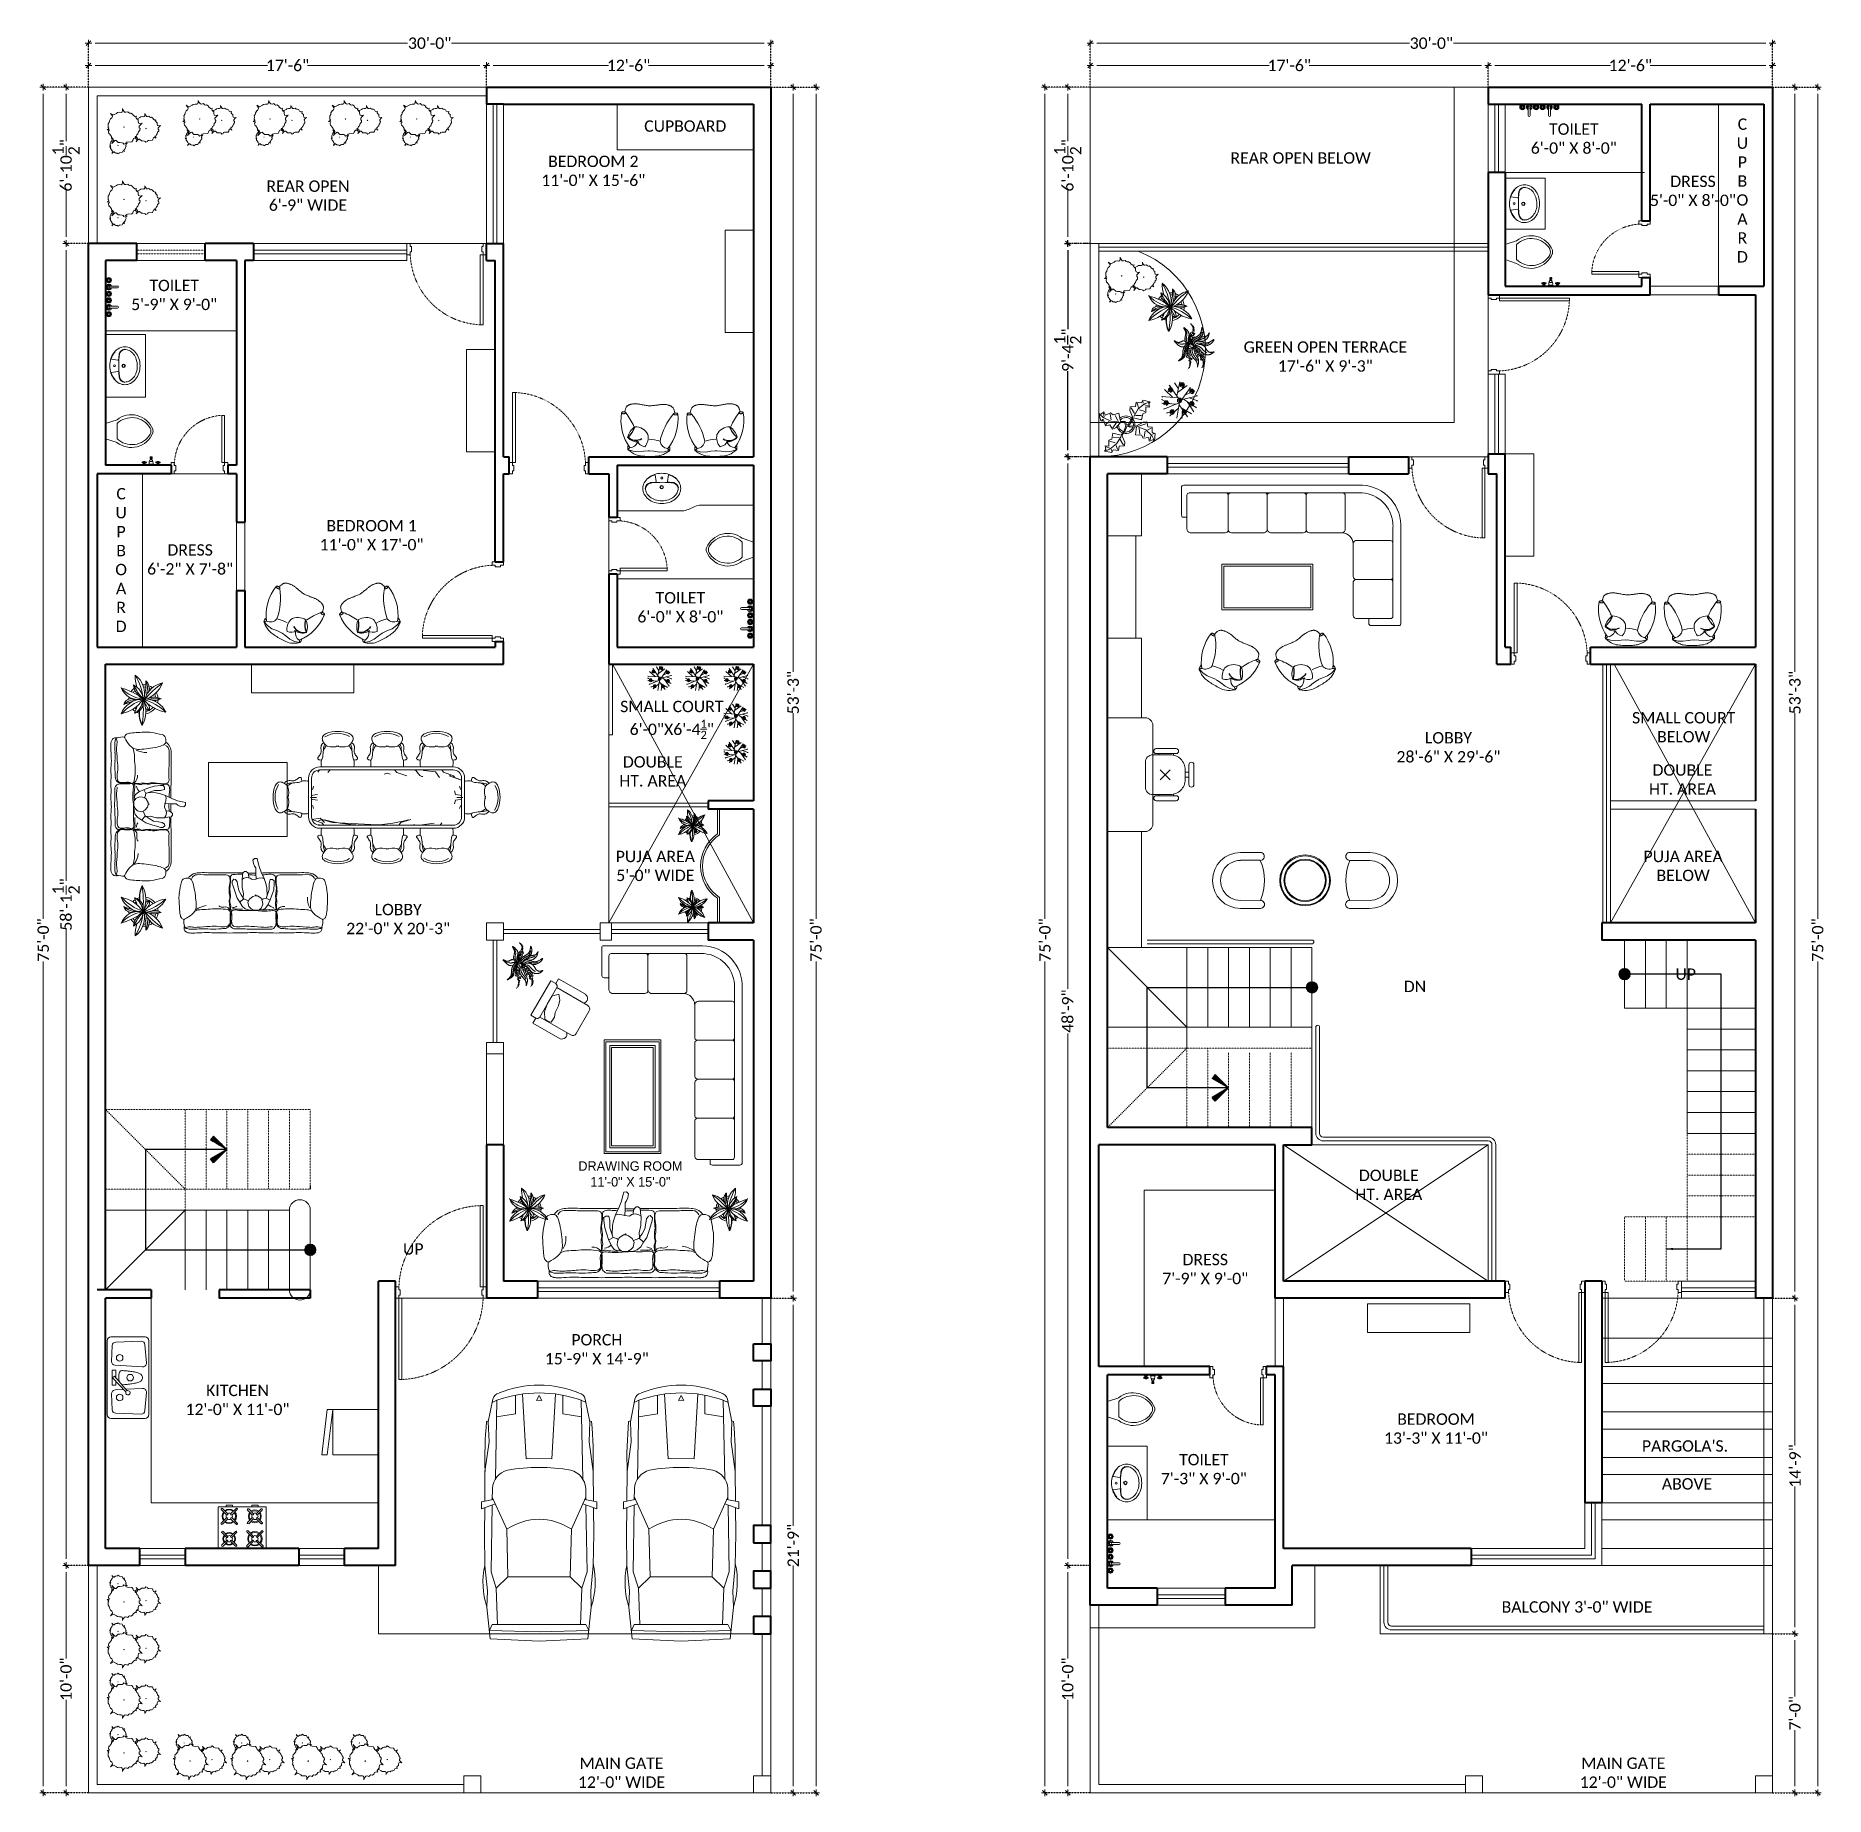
# Model space of a CAD drawing. Extents: x -454308 to 890911, y -14103 to 1343694.
# Drawn here: x 199450 to 200395, y 658314 to 659243 of the extents above; entities that cross this region are included whole.
import ezdxf
from ezdxf.lldxf.tags import DXFTag

# ---------------------------------------------------------------- set-up
doc = ezdxf.new("R2010")
doc.units = 0
doc.header["$MEASUREMENT"] = 0
doc.header["$PDMODE"] = 32
for name, pattern in [('0', [0]), ('DOT2', [3.175, 0, -3.175]), ('HIDDEN', [9.525, 6.35, -3.175])]:
    doc.linetypes.add(name, pattern=pattern)
for name, color, linetype, lineweight in [('A-Plnt', 114, 'Continuous', 5), ('AR- Dim', 159, 'Continuous', 9), ('AR-DOOR', 45, 'Continuous', 9), ('AR-FUR', 11, 'Continuous', 9), ('AR-Furn', 30, 'Continuous', 9), ('AR-GLASS', 4, 'Continuous', 13), ('AR-Plants', 72, '0', 9), ('AR-Projection', 210, 'DASHED2', 15), ('AR-RAILING', 11, 'Continuous', 9), ('AR-Stairs 1', 141, 'Continuous', 20), ('AR-Stairs 2', 113, 'HIDDEN', 9), ('AR-TEXT', 163, 'Continuous', 9), ('AR-WALL', 1, 'Continuous', 40), ('AR-Wall 2', 13, 'Continuous', 15), ('AR-WINDOW', 5, 'Continuous', 13), ('AR-Wood Part.', 32, 'Continuous', 20), ('fixture', 150, 'Continuous', 15), ('FLOOR LINE', 142, '0', 5)]:
    doc.layers.add(name, color=color, linetype=linetype, lineweight=lineweight)
doc.layers.add('IFF-FURN-DETAIL', color=250, linetype='Continuous')
doc.layers.add('VATDUNG', color=9, linetype='Continuous')
doc.styles.add('AA_06.0', font='CANDARA.TTF', dxfattribs={"height": 6})
doc.styles.get("Standard").update_dxf_attribs({"font": 'stylu.ttf', "height": 7})
doc.styles.add('TIMESNEWROMAN', font='times.ttf')
tags = doc.linetypes.add('DASHED2', pattern=[0.375, 0.25, -0.125]).pattern_tags.tags
tags[6:7] = [DXFTag(74, 4), DXFTag(75, 0), DXFTag(340, '0'), DXFTag(46, 1.0), DXFTag(50, 0.0), DXFTag(44, 0.0), DXFTag(45, 0.0)]
tags[4:5] = [DXFTag(74, 4), DXFTag(75, 0), DXFTag(340, '0'), DXFTag(46, 1.0), DXFTag(50, 0.0), DXFTag(44, 0.0), DXFTag(45, 0.0)]
doc.dimstyles.new('AA_06.0', dxfattribs={"dimtxt": 6, "dimasz": 3.5, "dimexe": 0.18, "dimexo": 0.0625, "dimgap": 0.09, "dimtad": 0, "dimzin": 1, "dimdsep": 46, "dimlunit": 4, "dimtxsty": 'AA_06.0', "dimblk": 'DIM ARROW', "dimcen": 0.09, "dimclrd": 4, "dimclre": 256, "dimadec": 0, "dimazin": 0, "dimtfac": 1, "dimtofl": 0, "dimtmove": 0, "dimatfit": 3, "dimfxl": 1, "dimtolj": 1, "dimtzin": 0, "dimlwd": -1, "dimarcsym": 0})
doc.dimstyles.get("Standard").update_dxf_attribs({"dimtxt": 0.18, "dimasz": 0.18, "dimexe": 0.18, "dimexo": 0.0625, "dimgap": 0.09, "dimtad": 0, "dimtih": 1, "dimtoh": 1, "dimdec": 4, "dimzin": 0, "dimdsep": 46, "dimtxsty": 'Standard', "dimcen": 0.09, "dimadec": 0, "dimazin": 0, "dimtfac": 1, "dimtdec": 4, "dimtofl": 0, "dimtmove": 0, "dimatfit": 3, "dimfxl": 1, "dimtolj": 1, "dimtzin": 0, "dimarcsym": 0})

msp = doc.modelspace()

# ---------------------------------------------------------------- texts
at = {"layer": 'AR-TEXT', "char_height": 6, "width": 97.77399, "style": 'AA_06.0'}
for s, insert, attachment_point in [('\\A1;CUPBOARD', (199793.041, 659198.611), 2), ('TOILET\\P6\'-0" X 8\'-0"', (200262.021, 659197.012), 2), ('\\A1;C\\PU\\PP\\PB\\PO\\PA\\PR\\PD', (200350.99, 659199.627), 2), ('BEDROOM 2\\P11\'-0" X 15\'-6"', (199744.505, 659179.999), 2), ('\\A1;REAR OPEN BELOW', (200117.835, 659181.801), 2), ('\\A1;REAR OPEN\\P6\'-9" WIDE', (199593.899, 659166.907), 2), ('\\A1;DRESS\\P5\'-0" X 8\'-0"', (200324.908, 659169.44), 2), ('TOILET\\P5\'-9" X 9\'-0"', (199523.324, 659114.512), 2), ('\\A1;GREEN OPEN TERRACE\\P17\'-6" X 9\'-3"', (200130.856, 659082.031), 2), ('\\A1;C\\PU\\PP\\PB\\PO\\PA\\PR\\PD', (199495.293, 659004.627), 2), ('BEDROOM 1\\P11\'-0" X 17\'-0"', (199627.496, 658987.748), 2), ('\\A1;DRESS\\P6\'-2" X 7\'-8"', (199531.724, 658974.957), 2), ('TOILET\\P6\'-0" X 8\'-0"', (199790.475, 658949.709), 2), ('\\A1;SMALL COURT\\P6\'-0"X6\'-4{\\H0.7x;\\S1/2;}"', (199785.941, 658892.373), 2), ('\\A1;SMALL COURT\\PBELOW', (200319.992, 658886.414), 2), ('\\A1;LOBBY\\P28\'-6" X 29\'-6"', (200195.851, 658875.838), 2), ('\\A1;DOUBLE\\PHT. AREA', (199775.893, 658863.135), 2), ('\\A1;DOUBLE\\PHT. AREA', (200319.338, 658858.837), 2), ('\\A1;PUJA AREA\\P5\'-0" WIDE', (199777.258, 658813.239), 2), ('\\A1;PUJA AREA\\PBELOW', (200319.721, 658813.239), 2), ('\\A1;LOBBY\\P22\'-0" X 20\'-3"', (199641.532, 658785.223), 2), ('\\A1;UP', (200321.049, 658751.127), 2), ('\\A1;DN', (200178.179, 658744.649), 2), ('\\A1;DOUBLE\\PHT. AREA', (200164.367, 658644.96), 2), ('\\A1;UP', (199649.482, 658606.149), 2), ('\\A1;DRESS\\P7\'-9" X 9\'-0"', (200067.497, 658600.549), 2), ('\\A1;PORCH\\P15\'-9" X 14\'-9"', (199746.388, 658558.225), 2), ('\\A1;KITCHEN\\P12\'-0" X 11\'-0"', (199556.739, 658531.478), 2), ('\\A1;BEDROOM\\P13\'-3" X 11\'-0"', (200189.262, 658516.349), 2), ("PARGOLA'S.\\P\\P ABOVE", (200320.703, 658476.124), 8), ('TOILET\\P7\'-3" X 9\'-0"', (200066.768, 658478.915), 8), ('BALCONY 3\'-0" WIDE', (200263.7, 658411.182), 8), ('\\A1;MAIN GATE\\P12\'-0" WIDE', (199759.412, 658334.799), 2), ('\\A1;MAIN GATE\\P12\'-0" WIDE', (200288.109, 658334.799), 2)]:
    msp.add_mtext(s, dxfattribs=dict(at, insert=insert, attachment_point=attachment_point))
at = {"layer": 'AR-TEXT', "insert": (199764.097, 658649.387), "char_height": 5, "width": 97.77399, "attachment_point": 2}
msp.add_mtext('\\A1;DRAWING ROOM\\P11\'-0" X 15\'-0"', dxfattribs=at)

# ---------------------------------------------------------------- blocks, each defined once
blk = doc.blocks.new('3333333333333')
for p, q in [((51631.24, 12367.02), (51630.34, 12365.78)), ((51631.36, 12368.61), (51701.8, 12368.61)), ((51701.8, 12368.61), (51631.36, 12368.61)), ((51631.36, 12367.02), (51701.8, 12367.02)), ((51701.8, 12367.02), (51631.36, 12367.02)), ((51632.38, 12368.61), (51675.26, 12368.61)), ((51632.38, 12368.61), (51649.15, 12368.61)), ((51636.81, 12367.02), (51635.65, 12365.57)), ((51666.87, 12365.29), (51665.3, 12364.83)), ((51666.87, 12365.29), (51668.44, 12364.83)), ((51670.83, 12367.02), (51671.98, 12365.57)), ((51671.98, 12365.57), (51677.23, 12363.92)), ((51681.03, 12367.02), (51682.03, 12366.71)), ((51681.03, 12367.02), (51682.03, 12366.71)), ((51682.03, 12366.71), (51684.19, 12364.08)), ((51684.19, 12364.08), (51685.14, 12363.55)), ((51684.59, 12368.61), (51701.37, 12368.61)), ((51685.14, 12363.55), (51685.73, 12363.55)), ((51685.95, 12367.02), (51686.18, 12366.75)), ((51685.95, 12367.02), (51686.18, 12366.75)), ((51686.18, 12366.75), (51692.44, 12365.97)), ((51686.18, 12366.75), (51692.44, 12365.97)), ((51692.44, 12365.97), (51694.53, 12363.07)), ((51695.66, 12367.02), (51696.55, 12365.78)), ((51695.66, 12367.02), (51696.55, 12365.78)), ((51696.55, 12365.78), (51701.94, 12363.92)), ((51699.56, 12363.94), (51706.17, 12361.54)), ((51699.93, 12364.5), (51700.33, 12363.94)), ((51701.6, 12363.34), (51706.17, 12361.68)), ((51701.94, 12363.92), (51702.36, 12363.34)), ((51625.4, 12342.19), (51625.4, 12362.65)), ((51625.4, 12360.92), (51625.4, 12344.14)), ((51626.99, 12342.19), (51626.99, 12362.65)), ((51627.6, 12356.93), (51626.99, 12356.83)), ((51627.66, 12353.67), (51626.99, 12353.33)), ((51628.05, 12358.49), (51627.6, 12356.93)), ((51630.15, 12354.08), (51627.66, 12353.67)), ((51702.45, 12356.02), (51703.01, 12354.08)), ((51703.01, 12354.08), (51705.49, 12353.67)), ((51705.1, 12358.49), (51705.55, 12356.93)), ((51705.49, 12353.67), (51706.17, 12353.33)), ((51705.55, 12356.93), (51706.17, 12356.83)), ((51706.17, 12362.65), (51706.17, 12342.19)), ((51707.75, 12362.65), (51707.75, 12342.19)), ((51707.75, 12344.14), (51707.75, 12360.92)), ((51626.36, 12352.53), (51629.51, 12352.53)), ((51627.66, 12351.39), (51626.99, 12351.73)), ((51627.6, 12348.12), (51626.99, 12348.23)), ((51628.05, 12346.57), (51627.6, 12348.12)), ((51630.15, 12350.97), (51627.66, 12351.39)), ((51702.45, 12349.04), (51703.01, 12350.97)), ((51703.01, 12350.97), (51705.49, 12351.39)), ((51703.64, 12352.53), (51706.79, 12352.53)), ((51705.1, 12346.57), (51705.55, 12348.12)), ((51705.49, 12351.39), (51706.17, 12351.73)), ((51705.55, 12348.12), (51706.17, 12348.23)), ((51627.1, 12340.92), (51631.56, 12341.5)), ((51632.49, 12339.06), (51627.1, 12340.92)), ((51632.55, 12340.92), (51630.61, 12340.19)), ((51631.66, 12337.82), (51630.66, 12338.13)), ((51701.8, 12337.82), (51631.36, 12337.82)), ((51701.8, 12336.23), (51631.36, 12336.23)), ((51631.56, 12341.5), (51633.83, 12339.3)), ((51632.38, 12336.23), (51675.26, 12336.23)), ((51632.38, 12336.23), (51649.15, 12336.23)), ((51633.38, 12337.82), (51632.49, 12339.06)), ((51637.8, 12339.26), (51632.55, 12340.92)), ((51665.06, 12337.82), (51637.8, 12339.26)), ((51672.97, 12337.82), (51674.13, 12339.26)), ((51674.13, 12339.26), (51679.38, 12340.92)), ((51680.27, 12337.82), (51681.26, 12338.13)), ((51684.59, 12336.23), (51701.37, 12336.23)), ((51685.41, 12338.09), (51691.67, 12338.87)), ((51685.95, 12337.82), (51686.18, 12338.09)), ((51694.89, 12337.82), (51695.79, 12339.06))]:
    blk.add_line(p, q)
for points in [[(51633.39, 12381.37, -0.055884), (51632.8, 12382.57, -0.173215), (51632.8, 12384.51, -0.179688), (51634.67, 12386.2, -0.097402), (51640.76, 12387.34, -10.853935)], [(51648.14, 12381.37, 0.055884), (51648.73, 12382.57, 0.173215), (51648.73, 12384.51, 0.179688), (51646.86, 12386.2, 0.097402), (51640.76, 12387.34, 10.853935)], [(51659.5, 12381.37, -0.055884), (51658.91, 12382.57, -0.173215), (51658.91, 12384.51, -0.179688), (51660.78, 12386.2, -0.097402), (51666.87, 12387.34, -10.853935)], [(51674.25, 12381.37, 0.055884), (51674.84, 12382.57, 0.173215), (51674.84, 12384.51, 0.179688), (51672.97, 12386.2, 0.097402), (51666.87, 12387.34, 10.853935)], [(51685.6, 12381.37, -0.055884), (51685.02, 12382.57, -0.173215), (51685.02, 12384.51, -0.179688), (51686.89, 12386.2, -0.097402), (51692.98, 12387.34, -10.853935)], [(51700.36, 12381.37, 0.055884), (51700.94, 12382.57, 0.173215), (51700.94, 12384.51, 0.179688), (51699.08, 12386.2, 0.097402), (51692.98, 12387.34, 10.853935)], [(51632.15, 12372.24, -0.152932), (51630.51, 12372.59, -0.45761), (51630.33, 12373.49, 0.028204), (51631.59, 12375.3, 0.195716), (51631.98, 12377.7, -0.144819), (51632.12, 12379.9, -0.180948), (51633.39, 12381.37, 5.999585)], [(51632.15, 12372.24, 0.216057), (51632.66, 12372.92, 0.040973), (51633.18, 12376.8, -0.02743), (51633.44, 12379.2, -0.099801), (51633.97, 12380.6, 2.134561)], [(51632.15, 12372.24, 0.216057), (51632.66, 12372.92, 0.040973), (51633.18, 12376.8, -0.02743), (51633.44, 12379.2, -0.099801), (51633.97, 12380.6, 2.134561)], [(51635.25, 12379.51, -0.111605), (51633.39, 12381.37, -0.173215)], [(51635.25, 12379.51, -0.111605), (51633.39, 12381.37, -0.173215)], [(51646.28, 12379.51, 0.111605), (51648.14, 12381.37, 0.173215)], [(51646.28, 12379.51, 0.111605), (51648.14, 12381.37, 0.173215)], [(51649.38, 12372.24, -0.216057), (51648.87, 12372.92, -0.040973), (51648.35, 12376.8, 0.02743), (51648.09, 12379.2, 0.099801), (51647.56, 12380.6, -2.134561)], [(51649.38, 12372.24, -0.216057), (51648.87, 12372.92, -0.040973), (51648.35, 12376.8, 0.02743), (51648.09, 12379.2, 0.099801), (51647.56, 12380.6, -2.134561)], [(51649.38, 12372.24, 0.152932), (51651.02, 12372.59, 0.45761), (51651.2, 12373.49, -0.028204), (51649.94, 12375.3, -0.195716), (51649.55, 12377.7, 0.144819), (51649.41, 12379.9, 0.180948), (51648.14, 12381.37, -5.999585)], [(51658.26, 12372.24, -0.152932), (51656.62, 12372.59, -0.45761), (51656.44, 12373.49, 0.028204), (51657.69, 12375.3, 0.195716), (51658.09, 12377.7, -0.144819), (51658.23, 12379.9, -0.180948), (51659.5, 12381.37, 5.999585)], [(51658.26, 12372.24, 0.216057), (51658.77, 12372.92, 0.040973), (51659.29, 12376.8, -0.02743), (51659.55, 12379.2, -0.099801), (51660.08, 12380.6, 2.134561)], [(51658.26, 12372.24, 0.216057), (51658.77, 12372.92, 0.040973), (51659.29, 12376.8, -0.02743), (51659.55, 12379.2, -0.099801), (51660.08, 12380.6, 2.134561)], [(51661.36, 12379.51, -0.111605), (51659.5, 12381.37, -0.173215)], [(51661.36, 12379.51, -0.111605), (51659.5, 12381.37, -0.173215)], [(51672.38, 12379.51, 0.111605), (51674.25, 12381.37, 0.173215)], [(51672.38, 12379.51, 0.111605), (51674.25, 12381.37, 0.173215)], [(51675.49, 12372.24, -0.216057), (51674.98, 12372.92, -0.040973), (51674.45, 12376.8, 0.02743), (51674.19, 12379.2, 0.099801), (51673.67, 12380.6, -2.134561)], [(51675.49, 12372.24, -0.216057), (51674.98, 12372.92, -0.040973), (51674.45, 12376.8, 0.02743), (51674.19, 12379.2, 0.099801), (51673.67, 12380.6, -2.134561)], [(51675.49, 12372.24, 0.152932), (51677.13, 12372.59, 0.45761), (51677.31, 12373.49, -0.028204), (51676.05, 12375.3, -0.195716), (51675.66, 12377.7, 0.144819), (51675.51, 12379.9, 0.180948), (51674.25, 12381.37, -5.999585)], [(51684.37, 12372.24, -0.152932), (51682.73, 12372.59, -0.45761), (51682.55, 12373.49, 0.028204), (51683.8, 12375.3, 0.195716), (51684.2, 12377.7, -0.144819), (51684.34, 12379.9, -0.180948), (51685.6, 12381.37, 5.999585)], [(51684.37, 12372.24, 0.216057), (51684.87, 12372.92, 0.040973), (51685.4, 12376.8, -0.02743), (51685.66, 12379.2, -0.099801), (51686.19, 12380.6, 2.134561)], [(51684.37, 12372.24, 0.216057), (51684.87, 12372.92, 0.040973), (51685.4, 12376.8, -0.02743), (51685.66, 12379.2, -0.099801), (51686.19, 12380.6, 2.134561)], [(51687.47, 12379.51, -0.111605), (51685.6, 12381.37, -0.173215)], [(51687.47, 12379.51, -0.111605), (51685.6, 12381.37, -0.173215)], [(51698.49, 12379.51, 0.111605), (51700.36, 12381.37, 0.173215)], [(51698.49, 12379.51, 0.111605), (51700.36, 12381.37, 0.173215)], [(51701.6, 12372.24, -0.216057), (51701.09, 12372.92, -0.040973), (51700.56, 12376.8, 0.02743), (51700.3, 12379.2, 0.099801), (51699.77, 12380.6, -2.134561)], [(51701.6, 12372.24, -0.216057), (51701.09, 12372.92, -0.040973), (51700.56, 12376.8, 0.02743), (51700.3, 12379.2, 0.099801), (51699.77, 12380.6, -2.134561)], [(51701.6, 12372.24, 0.152932), (51703.24, 12372.59, 0.45761), (51703.42, 12373.49, -0.028204), (51702.16, 12375.3, -0.195716), (51701.76, 12377.7, 0.144819), (51701.62, 12379.9, 0.180948), (51700.36, 12381.37, -5.999585)], [(51621.77, 12361.14, 0.152932), (51621.42, 12362.78, 0.45761), (51620.52, 12362.96, -0.028204), (51618.71, 12361.71, -0.195716), (51616.31, 12361.31, 0.144819), (51614.11, 12361.17, 0.180948), (51612.64, 12359.91, -5.999585)], [(51711.38, 12361.14, -0.152932), (51711.74, 12362.78, -0.45761), (51712.63, 12362.96, 0.028204), (51714.44, 12361.71, 0.195716), (51716.85, 12361.31, -0.144819), (51719.04, 12361.17, -0.180948), (51720.51, 12359.91, 5.999585)], [(51612.64, 12359.91, 0.055884), (51611.44, 12360.49, 0.173215), (51609.49, 12360.49, 0.179688), (51607.81, 12358.62, 0.097402), (51606.67, 12352.53, 10.853935)], [(51614.49, 12358.04, 0.111605), (51612.64, 12359.91, 0.173215)], [(51614.49, 12358.04, 0.111605), (51612.64, 12359.91, 0.173215)], [(51621.77, 12361.14, -0.216057), (51621.09, 12360.64, -0.040973), (51617.21, 12360.11, 0.02743), (51614.81, 12359.85, 0.099801), (51613.41, 12359.32, -2.134561)], [(51621.77, 12361.14, -0.216057), (51621.09, 12360.64, -0.040973), (51617.21, 12360.11, 0.02743), (51614.81, 12359.85, 0.099801), (51613.41, 12359.32, -2.134561)], [(51711.38, 12361.14, 0.216057), (51712.06, 12360.63, 0.040973), (51715.94, 12360.11, -0.02743), (51718.34, 12359.85, -0.099801), (51719.74, 12359.32, 2.134561)], [(51711.38, 12361.14, 0.216057), (51712.06, 12360.63, 0.040973), (51715.94, 12360.11, -0.02743), (51718.34, 12359.85, -0.099801), (51719.74, 12359.32, 2.134561)], [(51718.66, 12358.04, -0.111605), (51720.51, 12359.91, -0.173215)], [(51718.66, 12358.04, -0.111605), (51720.51, 12359.91, -0.173215)], [(51720.51, 12359.91, -0.055884), (51721.71, 12360.49, -0.173215), (51723.66, 12360.49, -0.179688), (51725.34, 12358.62, -0.097402), (51726.49, 12352.53, -10.853935)], [(51612.64, 12345.15, -0.055884), (51611.44, 12344.57, -0.173215), (51609.49, 12344.57, -0.179688), (51607.81, 12346.43, -0.097402), (51606.67, 12352.53, -10.853935)], [(51614.49, 12347.02, -0.111605), (51612.64, 12345.15, -0.173215)], [(51614.49, 12347.02, -0.111605), (51612.64, 12345.15, -0.173215)], [(51621.77, 12343.91, -0.152932), (51621.42, 12342.27, -0.45761), (51620.52, 12342.09, 0.028204), (51618.71, 12343.35, 0.195716), (51616.31, 12343.75, -0.144819), (51614.11, 12343.89, -0.180948), (51612.64, 12345.15, 5.999585)], [(51621.77, 12343.91, 0.216057), (51621.09, 12344.42, 0.040973), (51617.21, 12344.95, -0.02743), (51614.81, 12345.21, -0.099801), (51613.41, 12345.74, 2.134561)], [(51621.77, 12343.91, 0.216057), (51621.09, 12344.42, 0.040973), (51617.21, 12344.95, -0.02743), (51614.81, 12345.21, -0.099801), (51613.41, 12345.74, 2.134561)], [(51711.38, 12343.91, 0.152932), (51711.74, 12342.27, 0.45761), (51712.63, 12342.09, -0.028204), (51714.44, 12343.35, -0.195716), (51716.85, 12343.74, 0.144819), (51719.04, 12343.89, 0.180948), (51720.51, 12345.15, -5.999585)], [(51711.38, 12343.91, -0.216057), (51712.06, 12344.42, -0.040973), (51715.94, 12344.95, 0.02743), (51718.34, 12345.21, 0.099801), (51719.74, 12345.74, -2.134561)], [(51711.38, 12343.91, -0.216057), (51712.06, 12344.42, -0.040973), (51715.94, 12344.95, 0.02743), (51718.34, 12345.21, 0.099801), (51719.74, 12345.74, -2.134561)], [(51718.66, 12347.02, 0.111605), (51720.51, 12345.15, 0.173215)], [(51718.66, 12347.02, 0.111605), (51720.51, 12345.15, 0.173215)], [(51720.51, 12345.15, 0.055884), (51721.71, 12344.57, 0.173215), (51723.66, 12344.57, 0.179688), (51725.34, 12346.43, 0.097402), (51726.49, 12352.53, 10.853935)], [(51632.15, 12332.6, 0.152932), (51630.51, 12332.25, 0.45761), (51630.33, 12331.35, -0.028204), (51631.59, 12329.54, -0.195716), (51631.98, 12327.14, 0.144819), (51632.12, 12324.94, 0.180948), (51633.39, 12323.47, -5.999585)], [(51632.15, 12332.6, -0.216057), (51632.66, 12331.92, -0.040973), (51633.18, 12328.04, 0.02743), (51633.44, 12325.64, 0.099801), (51633.97, 12324.24, -2.134561)], [(51632.15, 12332.6, -0.216057), (51632.66, 12331.92, -0.040973), (51633.18, 12328.04, 0.02743), (51633.44, 12325.64, 0.099801), (51633.97, 12324.24, -2.134561)], [(51635.25, 12325.33, 0.111605), (51633.39, 12323.47, 0.173215)], [(51635.25, 12325.33, 0.111605), (51633.39, 12323.47, 0.173215)], [(51646.28, 12325.33, -0.111605), (51648.14, 12323.47, -0.173215)], [(51646.28, 12325.33, -0.111605), (51648.14, 12323.47, -0.173215)], [(51649.38, 12332.6, 0.216057), (51648.87, 12331.92, 0.040973), (51648.35, 12328.04, -0.02743), (51648.09, 12325.64, -0.099801), (51647.56, 12324.24, 2.134561)], [(51649.38, 12332.6, 0.216057), (51648.87, 12331.92, 0.040973), (51648.35, 12328.04, -0.02743), (51648.09, 12325.64, -0.099801), (51647.56, 12324.24, 2.134561)], [(51649.38, 12332.6, -0.152932), (51651.02, 12332.25, -0.45761), (51651.2, 12331.35, 0.028204), (51649.94, 12329.54, 0.195716), (51649.55, 12327.14, -0.144819), (51649.41, 12324.94, -0.180948), (51648.14, 12323.47, 5.999585)], [(51658.26, 12332.6, 0.152932), (51656.62, 12332.25, 0.45761), (51656.44, 12331.35, -0.028204), (51657.69, 12329.54, -0.195716), (51658.09, 12327.14, 0.144819), (51658.23, 12324.94, 0.180948), (51659.5, 12323.47, -5.999585)], [(51658.26, 12332.6, -0.216057), (51658.77, 12331.92, -0.040973), (51659.29, 12328.04, 0.02743), (51659.55, 12325.64, 0.099801), (51660.08, 12324.24, -2.134561)], [(51658.26, 12332.6, -0.216057), (51658.77, 12331.92, -0.040973), (51659.29, 12328.04, 0.02743), (51659.55, 12325.64, 0.099801), (51660.08, 12324.24, -2.134561)], [(51661.36, 12325.33, 0.111605), (51659.5, 12323.47, 0.173215)], [(51661.36, 12325.33, 0.111605), (51659.5, 12323.47, 0.173215)], [(51672.38, 12325.33, -0.111605), (51674.25, 12323.47, -0.173215)], [(51672.38, 12325.33, -0.111605), (51674.25, 12323.47, -0.173215)], [(51675.49, 12332.6, 0.216057), (51674.98, 12331.92, 0.040973), (51674.45, 12328.04, -0.02743), (51674.19, 12325.64, -0.099801), (51673.67, 12324.24, 2.134561)], [(51675.49, 12332.6, 0.216057), (51674.98, 12331.92, 0.040973), (51674.45, 12328.04, -0.02743), (51674.19, 12325.64, -0.099801), (51673.67, 12324.24, 2.134561)], [(51675.49, 12332.6, -0.152932), (51677.13, 12332.25, -0.45761), (51677.31, 12331.35, 0.028204), (51676.05, 12329.54, 0.195716), (51675.66, 12327.14, -0.144819), (51675.51, 12324.94, -0.180948), (51674.25, 12323.47, 5.999585)], [(51684.37, 12332.6, 0.152932), (51682.73, 12332.25, 0.45761), (51682.55, 12331.35, -0.028204), (51683.8, 12329.54, -0.195716), (51684.2, 12327.14, 0.144819), (51684.34, 12324.94, 0.180948), (51685.6, 12323.47, -5.999585)], [(51684.37, 12332.6, -0.216057), (51684.87, 12331.92, -0.040973), (51685.4, 12328.04, 0.02743), (51685.66, 12325.64, 0.099801), (51686.19, 12324.24, -2.134561)], [(51684.37, 12332.6, -0.216057), (51684.87, 12331.92, -0.040973), (51685.4, 12328.04, 0.02743), (51685.66, 12325.64, 0.099801), (51686.19, 12324.24, -2.134561)], [(51687.47, 12325.33, 0.111605), (51685.6, 12323.47, 0.173215)], [(51687.47, 12325.33, 0.111605), (51685.6, 12323.47, 0.173215)], [(51698.49, 12325.33, -0.111605), (51700.36, 12323.47, -0.173215)], [(51698.49, 12325.33, -0.111605), (51700.36, 12323.47, -0.173215)], [(51701.6, 12332.6, 0.216057), (51701.09, 12331.92, 0.040973), (51700.56, 12328.04, -0.02743), (51700.3, 12325.64, -0.099801), (51699.77, 12324.24, 2.134561)], [(51701.6, 12332.6, 0.216057), (51701.09, 12331.92, 0.040973), (51700.56, 12328.04, -0.02743), (51700.3, 12325.64, -0.099801), (51699.77, 12324.24, 2.134561)], [(51701.6, 12332.6, -0.152932), (51703.24, 12332.25, -0.45761), (51703.42, 12331.35, 0.028204), (51702.16, 12329.54, 0.195716), (51701.76, 12327.14, -0.144819), (51701.62, 12324.94, -0.180948), (51700.36, 12323.47, 5.999585)], [(51633.39, 12323.47, 0.055884), (51632.8, 12322.27, 0.173215), (51632.8, 12320.33, 0.179688), (51634.67, 12318.64, 0.097402), (51640.76, 12317.5, 10.853935)], [(51648.14, 12323.47, -0.055884), (51648.73, 12322.27, -0.173215), (51648.73, 12320.33, -0.179688), (51646.86, 12318.64, -0.097402), (51640.76, 12317.5, -10.853935)], [(51659.5, 12323.47, 0.055884), (51658.91, 12322.27, 0.173215), (51658.91, 12320.33, 0.179688), (51660.78, 12318.64, 0.097402), (51666.87, 12317.5, 10.853935)], [(51674.25, 12323.47, -0.055884), (51674.84, 12322.27, -0.173215), (51674.84, 12320.33, -0.179688), (51672.97, 12318.64, -0.097402), (51666.87, 12317.5, -10.853935)], [(51685.6, 12323.47, 0.055884), (51685.02, 12322.27, 0.173215), (51685.02, 12320.33, 0.179688), (51686.89, 12318.64, 0.097402), (51692.98, 12317.5, 10.853935)], [(51700.36, 12323.47, -0.055884), (51700.94, 12322.27, -0.173215), (51700.94, 12320.33, -0.179688), (51699.08, 12318.64, -0.097402), (51692.98, 12317.5, -10.853935)]]:
    blk.add_lwpolyline(points, format="xyb")
for centre, radius, start, end in [((51640.7, 12373.35), 12.96, 60.48323, 121.00986), ((51640.7, 12373.35), 12.96, 60.48323, 121.00986), ((51666.81, 12373.35), 12.96, 60.48323, 121.00986), ((51666.81, 12373.35), 12.96, 60.48323, 121.00986), ((51692.91, 12373.35), 12.96, 60.48323, 121.00986), ((51692.91, 12373.35), 12.96, 60.48323, 121.00986), ((51649.46, 12370.7), 17.38, 174.92582, 184.48895), ((51649.46, 12370.7), 17.38, 148.02482, 159.46876), ((51649.46, 12370.7), 17.38, 148.02482, 159.46876), ((51638.07, 12388.91), 9.81, 253.29373, 289.3252), ((51638.07, 12388.91), 9.81, 253.29373, 289.3252), ((51643.46, 12388.91), 9.81, 250.6748, 286.70627), ((51643.46, 12388.91), 9.81, 250.6748, 286.70627), ((51632.07, 12370.7), 17.38, 20.53124, 31.97518), ((51632.07, 12370.7), 17.38, 20.53124, 31.97518), ((51632.07, 12370.7), 17.38, 355.51105, 5.07418), ((51675.57, 12370.7), 17.38, 174.92582, 184.48895), ((51675.57, 12370.7), 17.38, 148.02482, 159.46876), ((51675.57, 12370.7), 17.38, 148.02482, 159.46876), ((51664.18, 12388.91), 9.81, 253.29373, 289.3252), ((51664.18, 12388.91), 9.81, 253.29373, 289.3252), ((51669.56, 12388.91), 9.81, 250.6748, 286.70627), ((51669.56, 12388.91), 9.81, 250.6748, 286.70627), ((51658.18, 12370.7), 17.38, 20.53124, 31.97518), ((51658.18, 12370.7), 17.38, 20.53124, 31.97518), ((51658.18, 12370.7), 17.38, 355.51105, 5.07418), ((51701.68, 12370.7), 17.38, 174.92582, 184.48895), ((51701.68, 12370.7), 17.38, 148.02482, 159.46876), ((51701.68, 12370.7), 17.38, 148.02482, 159.46876), ((51690.29, 12388.91), 9.81, 253.29373, 289.3252), ((51690.29, 12388.91), 9.81, 253.29373, 289.3252), ((51695.67, 12388.91), 9.81, 250.6748, 286.70627), ((51695.67, 12388.91), 9.81, 250.6748, 286.70627), ((51684.29, 12370.7), 17.38, 20.53124, 31.97518), ((51684.29, 12370.7), 17.38, 20.53124, 31.97518), ((51684.29, 12370.7), 17.38, 355.51105, 5.07418), ((51631.36, 12362.65), 5.96, 89.99994, 179.99994), ((51631.36, 12362.65), 4.37, 89.99994, 179.99994), ((51633.98, 12369.55), 1.86, 186.45064, 210.34772), ((51647.55, 12369.55), 1.86, 329.65228, 353.54936), ((51660.09, 12369.55), 1.86, 186.45064, 210.34772), ((51673.66, 12369.55), 1.86, 329.65228, 353.54936), ((51686.2, 12369.55), 1.86, 186.45064, 210.34772), ((51699.76, 12369.55), 1.86, 329.65228, 353.54936), ((51701.8, 12362.65), 5.96, 359.99994, 89.99994), ((51701.8, 12362.65), 4.37, 359.99994, 89.99994), ((51620.66, 12352.6), 12.96, 148.99014, 209.51677), ((51620.66, 12352.6), 12.96, 148.99014, 209.51677), ((51623.31, 12343.83), 17.38, 110.53124, 121.97518), ((51623.31, 12343.83), 17.38, 110.53124, 121.97518), ((51605.1, 12355.22), 9.81, 340.6748, 16.70627), ((51605.1, 12355.22), 9.81, 340.6748, 16.70627), ((51623.31, 12343.83), 17.38, 85.51105, 95.07418), ((51624.46, 12359.31), 1.86, 59.65228, 83.54936), ((51708.69, 12359.31), 1.86, 96.45064, 120.34772), ((51709.85, 12343.83), 17.38, 84.92582, 94.48895), ((51709.85, 12343.83), 17.38, 58.02482, 69.46876), ((51709.85, 12343.83), 17.38, 58.02482, 69.46876), ((51728.05, 12355.22), 9.81, 163.29373, 199.3252), ((51728.05, 12355.22), 9.81, 163.29373, 199.3252), ((51712.49, 12352.46), 12.96, 328.99014, 29.51677), ((51712.49, 12352.46), 12.96, 328.99014, 29.51677), ((51623.31, 12361.22), 17.38, 238.02482, 249.46876), ((51623.31, 12361.22), 17.38, 238.02482, 249.46876), ((51605.1, 12349.84), 9.81, 343.29373, 19.3252), ((51605.1, 12349.84), 9.81, 343.29373, 19.3252), ((51623.31, 12361.22), 17.38, 264.92582, 274.48895), ((51624.46, 12345.75), 1.86, 276.45064, 300.34772), ((51708.69, 12345.75), 1.86, 239.65228, 263.54936), ((51709.85, 12361.22), 17.38, 265.51105, 275.07418), ((51709.85, 12361.22), 17.38, 290.53124, 301.97518), ((51709.85, 12361.22), 17.38, 290.53124, 301.97518), ((51728.05, 12349.84), 9.81, 160.6748, 196.70627), ((51728.05, 12349.84), 9.81, 160.6748, 196.70627), ((51631.36, 12342.19), 5.96, 179.99994, 269.99994), ((51631.36, 12342.19), 4.37, 179.99994, 269.99994), ((51649.46, 12334.14), 17.38, 175.51105, 185.07418), ((51633.98, 12335.29), 1.86, 149.65228, 173.54936), ((51655.96, 12424.9), 87.08, 255.3101, 284.68986), ((51647.55, 12335.29), 1.86, 6.45064, 30.34772), ((51632.07, 12334.14), 17.38, 354.92582, 4.48895), ((51675.57, 12334.14), 17.38, 175.51105, 185.07418), ((51660.09, 12335.29), 1.86, 149.65228, 173.54936), ((51673.66, 12335.29), 1.86, 6.45064, 30.34772), ((51658.18, 12334.14), 17.38, 354.92582, 4.48895), ((51701.68, 12334.14), 17.38, 175.51105, 185.07418), ((51686.2, 12335.29), 1.86, 149.65228, 173.54936), ((51699.76, 12335.29), 1.86, 6.45064, 30.34772), ((51684.29, 12334.14), 17.38, 354.92582, 4.48895), ((51701.8, 12342.19), 5.96, 269.99994, 359.99994), ((51701.8, 12342.19), 4.37, 269.99994, 359.99994), ((51649.46, 12334.14), 17.38, 200.53124, 211.97518), ((51649.46, 12334.14), 17.38, 200.53124, 211.97518), ((51638.07, 12315.93), 9.81, 70.6748, 106.70627), ((51638.07, 12315.93), 9.81, 70.6748, 106.70627), ((51643.46, 12315.93), 9.81, 73.29373, 109.3252), ((51643.46, 12315.93), 9.81, 73.29373, 109.3252), ((51632.07, 12334.14), 17.38, 328.02482, 339.46876), ((51632.07, 12334.14), 17.38, 328.02482, 339.46876), ((51675.57, 12334.14), 17.38, 200.53124, 211.97518), ((51675.57, 12334.14), 17.38, 200.53124, 211.97518), ((51664.18, 12315.93), 9.81, 70.6748, 106.70627), ((51664.18, 12315.93), 9.81, 70.6748, 106.70627), ((51669.56, 12315.93), 9.81, 73.29373, 109.3252), ((51669.56, 12315.93), 9.81, 73.29373, 109.3252), ((51658.18, 12334.14), 17.38, 328.02482, 339.46876), ((51658.18, 12334.14), 17.38, 328.02482, 339.46876), ((51701.68, 12334.14), 17.38, 200.53124, 211.97518), ((51701.68, 12334.14), 17.38, 200.53124, 211.97518), ((51690.29, 12315.93), 9.81, 70.6748, 106.70627), ((51690.29, 12315.93), 9.81, 70.6748, 106.70627), ((51695.67, 12315.93), 9.81, 73.29373, 109.3252), ((51695.67, 12315.93), 9.81, 73.29373, 109.3252), ((51684.29, 12334.14), 17.38, 328.02482, 339.46876), ((51684.29, 12334.14), 17.38, 328.02482, 339.46876), ((51640.7, 12331.49), 12.96, 238.99014, 299.51677), ((51640.7, 12331.49), 12.96, 238.99014, 299.51677), ((51666.81, 12331.49), 12.96, 238.99014, 299.51677), ((51666.81, 12331.49), 12.96, 238.99014, 299.51677), ((51692.91, 12331.49), 12.96, 238.99014, 299.51677), ((51692.91, 12331.49), 12.96, 238.99014, 299.51677)]:
    blk.add_arc(centre, radius, start, end)
blk = doc.blocks.new('1000000')
at = {"color": 8, "linetype": 'Continuous'}
for p, q in [((5526.29, -4312.19), (5526.21, -4313.51)), ((5526.91, -4311.31), (5526.29, -4312.19)), ((5528.32, -4311.31), (5526.91, -4311.31)), ((5531.66, -4311.66), (5528.32, -4311.31)), ((5534.56, -4312.63), (5531.66, -4311.66)), ((5537.02, -4313.42), (5534.56, -4312.63)), ((5515.21, -4320.37), (5515.12, -4321.69)), ((5516.79, -4319.93), (5515.21, -4320.37)), ((5519.35, -4319.4), (5516.79, -4319.93)), ((5522.42, -4318.17), (5519.35, -4319.4)), ((5525.68, -4316.59), (5522.42, -4318.17)), ((5522.86, -4321.07), (5526.12, -4320.9)), ((5525.85, -4316.59), (5525.41, -4317.73)), ((5525.41, -4317.73), (5525.59, -4319.49)), ((5525.59, -4319.49), (5526.03, -4321.07)), ((5528.4, -4315.71), (5525.68, -4316.59)), ((5526.21, -4313.51), (5528.4, -4313.95)), ((5528.4, -4313.95), (5531.57, -4313.95)), ((5530.6, -4315.18), (5528.4, -4315.71)), ((5534.65, -4315.09), (5530.6, -4315.18)), ((5531.57, -4313.95), (5536.23, -4315.62)), ((5534.82, -4320.9), (5534.38, -4321.16)), ((5534.91, -4320.28), (5534.82, -4320.9)), ((5536.14, -4318.26), (5534.91, -4320.28)), ((5537.11, -4313.51), (5536.06, -4315.62)), ((5536.06, -4315.62), (5536.5, -4317.21)), ((5537.9, -4317.47), (5536.14, -4318.26)), ((5536.5, -4317.21), (5537.02, -4317.91)), ((5539.93, -4314.83), (5537.02, -4313.42)), ((5539.49, -4317.38), (5537.9, -4317.47)), ((5541.33, -4318.17), (5539.49, -4317.38)), ((5541.51, -4316.06), (5539.93, -4314.83)), ((5542.3, -4319.4), (5541.33, -4318.17)), ((5542.04, -4317.38), (5541.51, -4316.06)), ((5542.21, -4319.14), (5542.04, -4317.38)), ((5542.48, -4322.13), (5542.48, -4319.67)), ((5515.12, -4321.69), (5516, -4322.57)), ((5516, -4322.57), (5517.85, -4322.31)), ((5517.85, -4322.31), (5519.17, -4321.69)), ((5519.17, -4321.69), (5520.14, -4321.07)), ((5520.14, -4321.07), (5522.86, -4321.07)), ((5522.69, -4325.3), (5521.98, -4326.09)), ((5521.98, -4326.09), (5521.98, -4326.97)), ((5521.98, -4326.97), (5522.78, -4327.93)), ((5523.57, -4324.94), (5522.69, -4325.3)), ((5522.78, -4327.93), (5524.45, -4328.11)), ((5525.15, -4324.77), (5523.57, -4324.94)), ((5524.45, -4328.11), (5526.12, -4328.29)), ((5525.5, -4324.15), (5525.24, -4325.82)), ((5525.24, -4325.82), (5525.59, -4327.32)), ((5526.21, -4323.01), (5525.5, -4324.15)), ((5525.59, -4327.32), (5526.21, -4328.37)), ((5526.03, -4321.07), (5526.21, -4323.01)), ((5526.21, -4328.37), (5530.51, -4328.29)), ((5530.51, -4328.29), (5533.86, -4327.5)), ((5534.38, -4328.81), (5532.01, -4330.05)), ((5533.86, -4327.5), (5535.88, -4327.67)), ((5534.38, -4321.16), (5534.91, -4321.51)), ((5535.88, -4327.67), (5534.38, -4328.81)), ((5534.91, -4321.51), (5535.26, -4322.66)), ((5535.26, -4322.66), (5536.58, -4324.33)), ((5536.5, -4327.32), (5535.97, -4327.93)), ((5537.46, -4328.73), (5536.41, -4327.32)), ((5537.46, -4324.94), (5536.5, -4327.32)), ((5536.58, -4324.33), (5538.25, -4325.21)), ((5538.25, -4329.52), (5537.46, -4328.73)), ((5538.25, -4325.21), (5540.54, -4324.68)), ((5538.25, -4329.52), (5540.36, -4328.2)), ((5540.36, -4328.2), (5541.77, -4326.62)), ((5540.54, -4324.68), (5541.51, -4323.71)), ((5541.51, -4323.71), (5542.48, -4322.13)), ((5541.77, -4326.62), (5542.3, -4324.86)), ((5542.3, -4324.86), (5542.48, -4322.22)), ((5526.21, -4331.8), (5526.03, -4332.6)), ((5526.03, -4332.6), (5527.08, -4333.56)), ((5527.52, -4330.84), (5526.21, -4331.8)), ((5527.08, -4333.56), (5528.4, -4333.48)), ((5529.46, -4330.49), (5527.52, -4330.84)), ((5528.4, -4333.48), (5529.81, -4332.95)), ((5532.01, -4330.05), (5529.46, -4330.49)), ((5529.81, -4332.95), (5532.45, -4332.24)), ((5532.45, -4332.24), (5536.06, -4330.93)), ((5536.06, -4330.93), (5538.25, -4329.52))]:
    blk.add_line(p, q, dxfattribs=at)
for centre, radius, start, end in [((5529.66, -4287.6), 4.17, 148.20279, 191.33179), ((5527.88, -4286.5), 2.08, 102.93397, 148.20279), ((5545.03, -4361.15), 78.67, 98.52327, 102.93397), ((5535.84, -4299.83), 16.67, 88.54387, 98.52327), ((5533.83, -4378.71), 95.57, 83.79229, 88.54387), ((5543.42, -4290.59), 6.93, 66.34206, 83.79229), ((5527.16, -4275.66), 22.63, 320.60029, 332.47235), ((5527.16, -4275.66), 22.63, 320.60029, 332.47235), ((5545.74, -4285.29), 1.15, 47.4432, 66.34206), ((5544.55, -4286.59), 2.91, 17.18813, 47.4432), ((5546.38, -4285.67), 0.953, 332.47235, 356.73952), ((5546.38, -4285.67), 0.953, 332.47235, 356.73952), ((5548.01, -4296.92), 11.21, 73.58059, 93.49704), ((5551.71, -4290.09), 3.96, 70.56142, 97.62991), ((5550.82, -4287.4), 1.29, 18.77971, 73.58059), ((5550.82, -4287.4), 1.29, 18.77971, 73.58059), ((5557.07, -4288.64), 5.84, 161.78605, 189.1013), ((5557.07, -4288.64), 5.84, 161.78605, 189.1013), ((5545.19, -4289.32), 7.23, 2.28491, 18.77971), ((5545.19, -4289.32), 7.23, 2.28491, 18.77971), ((5552.55, -4287.72), 1.44, 37.62896, 70.56142), ((5550.86, -4289.02), 3.57, 13.26563, 37.62896), ((5583.8, -4296.69), 61.16, 177.27984, 181.08771), ((5531.24, -4294.2), 8.54, 157.51489, 177.27984), ((5528.09, -4292.89), 5.14, 119.38968, 157.51489), ((5694.76, -4294.49), 171.06, 179.50124, 181.85716), ((5694.76, -4294.49), 171.06, 179.50124, 181.85716), ((5526.72, -4293.03), 3.01, 109.54386, 179.50124), ((5526.72, -4293.03), 3.01, 109.54386, 179.50124), ((5527.68, -4288), 2.15, 191.33179, 245.17982), ((5527.68, -4288), 2.15, 191.33179, 245.17982), ((5532.91, -4276.68), 14.61, 245.17982, 258.59494), ((5532.91, -4276.68), 14.61, 245.17982, 258.59494), ((5544.73, -4218.1), 74.38, 258.59494, 265.92756), ((5544.73, -4218.1), 74.38, 258.59494, 265.92756), ((5536.26, -4283.41), 10.45, 265.87383, 298.06597), ((5536.26, -4283.41), 10.45, 265.87383, 298.06597), ((5539.87, -4286.26), 6.04, 265.92756, 295.74803), ((5539.87, -4286.26), 6.04, 265.92756, 295.74803), ((5492.41, -4294.77), 49.71, 354.33817, 359.56724), ((5492.41, -4294.77), 49.71, 354.33817, 359.56724), ((5550.06, -4295.21), 7.94, 153.16577, 179.56724), ((5550.06, -4295.21), 7.94, 153.16577, 179.56724), ((5539.75, -4286), 6.33, 295.74803, 320.60029), ((5539.75, -4286), 6.33, 295.74803, 320.60029), ((5446.84, -4288.44), 104.72, 353.94252, 357.7105), ((5446.84, -4288.44), 104.72, 353.94252, 357.7105), ((5536.05, -4292.01), 15.45, 357.7105, 9.1013), ((5536.05, -4292.01), 15.45, 357.7105, 9.1013), ((5584.83, -4296.07), 32.56, 175.95049, 184.04959), ((5584.83, -4296.07), 32.56, 175.95049, 184.04959), ((5509.49, -4290.74), 42.96, 355.95049, 2.28491), ((5509.49, -4290.74), 42.96, 355.95049, 2.28491), ((5605.47, -4297.89), 51.2, 175.63406, 182.1158), ((5547.12, -4289.9), 7.42, 1.21992, 13.26563), ((5510.91, -4290.67), 43.63, 355.63406, 1.21992), ((4786.13, -4311.84), 736.65, 0.31607, 1.08771), ((5380.9, -4304.67), 142.97, 358.52599, 1.85716), ((5380.9, -4304.67), 142.97, 358.52599, 1.85716), ((5576.66, -4303.12), 34.96, 174.33817, 189.30652), ((5576.66, -4303.12), 34.96, 174.33817, 189.30652), ((5570.17, -4301.53), 19.3, 173.94252, 187.99359), ((5570.17, -4301.53), 19.3, 173.94252, 187.99359), ((5536.49, -4306.26), 14.72, 352.20535, 7.99359), ((5536.49, -4306.26), 14.72, 352.20535, 7.99359), ((5641.93, -4310.71), 89.84, 175.79737, 177.68238), ((5641.93, -4310.71), 89.84, 175.79737, 177.68238), ((5512.49, -4301.2), 39.95, 355.79737, 4.04959), ((5512.49, -4301.2), 39.95, 355.79737, 4.04959), ((5522.56, -4303.12), 31.92, 358.24436, 6.01594), ((5603.95, -4306.25), 49.54, 177.51641, 184.66841), ((-19476.08, -4445.68), 24999.23, 0.297993, 0.316067), ((5529.53, -4313.63), 6.05, 161.08266, 185.95432), ((5529.53, -4313.63), 6.05, 161.08266, 185.95432), ((5525.28, -4312.17), 1.56, 80.28395, 161.08266), ((5525.28, -4312.17), 1.56, 80.28395, 161.08266), ((5525.81, -4308.4), 1.98, 178.52599, 265.69435), ((5525.81, -4308.4), 1.98, 178.52599, 265.69435), ((5526.81, -4303.25), 7.49, 260.28395, 284.08042), ((5526.81, -4303.25), 7.49, 260.28395, 284.08042), ((5526.69, -4296.65), 13.76, 265.69435, 280.56763), ((5526.69, -4296.65), 13.76, 265.69435, 280.56763), ((5531.14, -4320.49), 10.28, 76.61004, 104.08042), ((5531.14, -4320.49), 10.28, 76.61004, 104.08042), ((5532.41, -4327.3), 17.41, 85.87291, 100.56763), ((5532.41, -4327.3), 17.41, 85.87291, 100.56763), ((5534.83, -4304.96), 5.68, 256.61004, 282.04158), ((5534.83, -4304.96), 5.68, 256.61004, 282.04158), ((5533.29, -4315.04), 5.12, 70.58497, 85.87291), ((5533.29, -4315.04), 5.12, 70.58497, 85.87291), ((5535.65, -4308.35), 1.97, 250.58497, 286.81059), ((5535.65, -4308.35), 1.97, 250.58497, 286.81059), ((5536.83, -4314.34), 3.91, 72.82964, 102.04158), ((5536.83, -4314.34), 3.91, 72.82964, 102.04158), ((5537.78, -4315.4), 5.4, 81.17312, 106.81059), ((5537.78, -4315.4), 5.4, 81.17312, 106.81059), ((5539.06, -4307.15), 3.62, 252.82964, 281.53789), ((5539.06, -4307.15), 3.62, 252.82964, 281.53789), ((5540.67, -4296.8), 13.43, 261.17312, 277.1163), ((5540.67, -4296.8), 13.43, 261.17312, 277.1163), ((5536.08, -4311.01), 4.91, 313.09613, 353.31798), ((5536.08, -4311.01), 4.91, 313.09613, 353.31798), ((5543.59, -4329.37), 19.06, 93.32848, 101.53789), ((5543.59, -4329.37), 19.06, 93.32848, 101.53789), ((5545.55, -4306), 5.12, 177.882, 228.25803), ((5545.55, -4306), 5.12, 177.882, 228.25803), ((5543.09, -4311.7), 1.28, 125.7773, 192.84095), ((5543.09, -4311.7), 1.28, 125.7773, 192.84095), ((5522.95, -4316.29), 19.37, 353.31798, 12.84095), ((5522.95, -4316.29), 19.37, 353.31798, 12.84095), ((5544.06, -4308.47), 1.92, 189.30652, 250.63897), ((5544.06, -4308.47), 1.92, 189.30652, 250.63897), ((5544.7, -4311.97), 2.12, 127.03048, 188.41581), ((5544.7, -4311.97), 2.12, 127.03048, 188.41581), ((5512.54, -4316.73), 30.39, 354.28991, 8.41581), ((5512.54, -4316.73), 30.39, 354.28991, 8.41581), ((5545.82, -4327.73), 17.62, 85.26673, 97.80042), ((5545.82, -4327.73), 17.62, 85.26673, 97.80042), ((5546.3, -4293.7), 16.82, 260.17865, 276.17593), ((5546.3, -4293.7), 16.82, 260.17865, 276.17593), ((5545.88, -4316.57), 6.96, 82.51705, 107.76883), ((5545.88, -4316.57), 6.96, 82.51705, 107.76883), ((5548.35, -4297.79), 11.98, 262.51705, 275.88672), ((5548.35, -4297.79), 11.98, 262.51705, 275.88672), ((5548.26, -4298.27), 11.95, 265.26673, 276.47754), ((5548.26, -4298.27), 11.95, 265.26673, 276.47754), ((5548.83, -4317.16), 6.76, 77.63441, 96.17593), ((5548.83, -4317.16), 6.76, 77.63441, 96.17593), ((5549.41, -4308.03), 1.68, 275.88672, 352.20535), ((5549.41, -4308.03), 1.68, 275.88672, 352.20535), ((5549.32, -4307.66), 2.5, 276.47754, 308.35485), ((5549.32, -4307.66), 2.5, 276.47754, 308.35485), ((5549.68, -4313.31), 2.83, 31.9912, 77.63441), ((5549.68, -4313.31), 2.83, 31.9912, 77.63441), ((5548.75, -4306.94), 3.42, 308.35485, 357.68238), ((5548.75, -4306.94), 3.42, 308.35485, 357.68238), ((5557.07, -4312.7), 5.84, 175.89584, 189.1013), ((5557.07, -4312.7), 5.84, 175.89584, 189.1013), ((5549.77, -4313.25), 2.72, 358.13889, 31.9912), ((5549.77, -4313.25), 2.72, 358.13889, 31.9912), ((5603.95, -4314.31), 49.54, 175.33159, 182.48359), ((8156.45, -4301.96), 2633.67, 180.29799, 180.34839), ((5453.74, -4321.53), 70.16, 3.2849, 5.95432), ((5453.74, -4321.53), 70.16, 3.2849, 5.95432), ((5591.06, -4324.58), 48.52, 174.28991, 182.95006), ((5446.84, -4312.5), 104.72, 353.94252, 357.7105), ((5446.84, -4312.5), 104.72, 353.94252, 357.7105), ((5536.05, -4316.07), 15.45, 357.7105, 9.1013), ((5536.05, -4316.07), 15.45, 357.7105, 9.1013), ((5463.6, -4321.35), 88.93, 356.51398, 1.86111), ((5463.6, -4321.35), 88.93, 356.51398, 1.86111), ((5631.25, -4315.9), 78.81, 178.13889, 181.86111), ((5631.25, -4315.9), 78.81, 178.13889, 181.86111), ((5605.47, -4322.67), 51.2, 177.8842, 179.85163), ((5522.56, -4317.44), 31.92, 353.98406, 1.75564), ((8156.45, -4343.12), 2633.67, 179.66982, 179.70201), ((8156.45, -4343.12), 2633.67, 179.55234, 179.61101), ((8156.45, -4301.96), 2633.67, 180.41578, 180.44766), ((5552.86, -4329.67), 29.41, 176.76442, 186.89149), ((5552.86, -4329.67), 29.41, 176.76442, 186.89149), ((5469.43, -4321.11), 54.47, 355.98353, 0.0938), ((5469.43, -4321.11), 54.47, 355.98353, 0.0938), ((5510.9, -4328.73), 31.03, 353.30705, 1.08939), ((5510.9, -4328.73), 31.03, 353.30705, 1.08939), ((5524.19, -4328.03), 18.44, 350.93401, 2.95006), ((5570.17, -4325.59), 19.3, 173.94252, 187.99359), ((5570.17, -4325.59), 19.3, 173.94252, 187.99359), ((5536.49, -4330.32), 14.72, 352.20535, 7.99359), ((5536.49, -4330.32), 14.72, 352.20535, 7.99359), ((5605.3, -4329.98), 53.03, 176.51398, 182.20603), ((5605.3, -4329.98), 53.03, 176.51398, 182.20603), ((5605.47, -4322.41), 51.2, 180.14837, 182.1158), ((5522.56, -4327.64), 31.92, 358.24436, 6.01594), ((5603.95, -4330.77), 49.54, 177.51641, 184.66841), ((4786.13, -4333.24), 736.65, 358.91229, 359.68393), ((-19476.08, -4199.4), 24999.23, 359.683933, 359.702007), ((5525.13, -4333.02), 1.47, 186.89149, 272.62214), ((5525.13, -4333.02), 1.47, 186.89149, 272.62214), ((5380.9, -4340.41), 142.97, 358.14284, 1.47401), ((5380.9, -4340.41), 142.97, 358.14284, 1.47401), ((5525.81, -4336.68), 1.98, 94.30565, 181.47401), ((5525.81, -4336.68), 1.98, 94.30565, 181.47401), ((5526.51, -4363.29), 28.83, 83.13464, 92.62214), ((5526.51, -4363.29), 28.83, 83.13464, 92.62214), ((5526.69, -4348.43), 13.76, 79.43237, 94.30565), ((5526.69, -4348.43), 13.76, 79.43237, 94.30565), ((5532.41, -4317.78), 17.41, 259.43237, 274.12709), ((5532.41, -4317.78), 17.41, 259.43237, 274.12709), ((5531.42, -4322.53), 12.23, 263.13464, 279.73024), ((5531.42, -4322.53), 12.23, 263.13464, 279.73024), ((5534.92, -4342.93), 8.47, 74.00777, 99.73024), ((5534.92, -4342.93), 8.47, 74.00777, 99.73024), ((5533.29, -4330.04), 5.12, 274.12709, 289.41503), ((5533.29, -4330.04), 5.12, 274.12709, 289.41503), ((5535.65, -4336.73), 1.97, 73.18941, 109.41503), ((5535.65, -4336.73), 1.97, 73.18941, 109.41503), ((5537.78, -4329.68), 5.4, 253.18941, 278.82688), ((5537.78, -4329.68), 5.4, 253.18941, 278.82688), ((5537.86, -4332.67), 2.2, 254.00777, 294.79173), ((5537.86, -4332.67), 2.2, 254.00777, 294.79173), ((5540.67, -4348.28), 13.43, 82.8837, 98.82688), ((5540.67, -4348.28), 13.43, 82.8837, 98.82688), ((5540.34, -4338.03), 3.71, 72.83826, 114.79173), ((5540.34, -4338.03), 3.71, 72.83826, 114.79173), ((5536.92, -4333.43), 4.15, 1.08939, 35.33662), ((5536.92, -4333.43), 4.15, 1.08939, 35.33662), ((5543.47, -4337.3), 2.74, 126.05428, 192.82845), ((5543.47, -4337.3), 2.74, 126.05428, 192.82845), ((5541.83, -4333.18), 1.37, 252.83826, 310.28743), ((5541.83, -4333.18), 1.37, 252.83826, 310.28743), ((5576.66, -4341.67), 34.96, 170.69348, 185.66183), ((5576.66, -4341.67), 34.96, 170.69348, 185.66183), ((5543.89, -4332.6), 2.18, 173.30705, 217.73403), ((5543.89, -4332.6), 2.18, 173.30705, 217.73403), ((5544.06, -4336.33), 1.92, 109.36103, 170.69348), ((5544.06, -4336.33), 1.92, 109.36103, 170.69348), ((5548.14, -4331.85), 5.81, 170.93401, 190.75063), ((5548.14, -4331.85), 5.81, 170.93401, 190.75063), ((5544.14, -4332.61), 1.74, 190.75063, 273.74238), ((5544.14, -4332.61), 1.74, 190.75063, 273.74238), ((5545.82, -4317.06), 17.62, 262.19958, 274.73327), ((5545.82, -4317.06), 17.62, 262.19958, 274.73327), ((5545.88, -4340.63), 6.96, 82.51705, 107.76883), ((5545.88, -4340.63), 6.96, 82.51705, 107.76883), ((5544.77, -4342.19), 7.86, 80.62515, 93.74238), ((5544.77, -4342.19), 7.86, 80.62515, 93.74238), ((5546.74, -4330.24), 4.25, 260.62515, 285.00733), ((5546.74, -4330.24), 4.25, 260.62515, 285.00733), ((5548.35, -4321.85), 11.98, 262.51705, 275.88672), ((5548.35, -4321.85), 11.98, 262.51705, 275.88672), ((5548.26, -4346.53), 11.95, 83.52246, 94.73327), ((5548.26, -4346.53), 11.95, 83.52246, 94.73327), ((5548.63, -4337.29), 3.05, 66.57991, 105.00733), ((5548.63, -4337.29), 3.05, 66.57991, 105.00733), ((5549.41, -4332.09), 1.68, 275.88672, 352.20535), ((5549.41, -4332.09), 1.68, 275.88672, 352.20535), ((5549.41, -4336.77), 1.68, 7.79465, 84.11328), ((5549.41, -4336.77), 1.68, 7.79465, 84.11328), ((5549.32, -4337.14), 2.5, 51.64515, 83.52246), ((5549.32, -4337.14), 2.5, 51.64515, 83.52246), ((5550.32, -4333.38), 1.22, 246.57991, 296.69413), ((5550.32, -4333.38), 1.22, 246.57991, 296.69413), ((5549.69, -4332.12), 2.62, 296.69413, 2.20603), ((5549.69, -4332.12), 2.62, 296.69413, 2.20603), ((5548.75, -4337.86), 3.42, 2.31762, 51.64515), ((5548.75, -4337.86), 3.42, 2.31762, 51.64515), ((5536.49, -4338.54), 14.72, 352.00641, 7.79465), ((5536.49, -4338.54), 14.72, 352.00641, 7.79465), ((5603.95, -4338.83), 49.54, 175.33159, 182.48359), ((5694.76, -4350.59), 171.06, 178.14284, 180.49876), ((5694.76, -4350.59), 171.06, 178.14284, 180.49876), ((5537.67, -4338.62), 3.21, 321.67072, 12.82845), ((5537.67, -4338.62), 3.21, 321.67072, 12.82845), ((5492.41, -4350.03), 49.71, 0.43276, 5.66183), ((5492.41, -4350.03), 49.71, 0.43276, 5.66183), ((5570.17, -4343.27), 19.3, 172.00641, 186.05748), ((5570.17, -4343.27), 19.3, 172.00641, 186.05748), ((5446.84, -4356.35), 104.72, 2.2895, 6.05748), ((5446.84, -4356.35), 104.72, 2.2895, 6.05748), ((5641.93, -4334.09), 89.84, 182.31762, 184.20263), ((5641.93, -4334.09), 89.84, 182.31762, 184.20263), ((5512.49, -4343.6), 39.95, 355.95041, 4.20263), ((5512.49, -4343.6), 39.95, 355.95041, 4.20263), ((5605.47, -4347.19), 51.2, 177.8842, 184.36594), ((5522.56, -4341.96), 31.92, 353.98406, 1.75564), ((5583.8, -4348.39), 61.16, 178.91229, 182.72016), ((5531.24, -4350.88), 8.54, 182.72016, 202.48511), ((5526.72, -4352.05), 3.01, 180.49876, 250.45614), ((5526.72, -4352.05), 3.01, 180.49876, 250.45614), ((5532.91, -4368.12), 14.61, 101.40506, 114.82018), ((5532.91, -4368.12), 14.61, 101.40506, 114.82018), ((5544.73, -4426.7), 74.38, 94.07244, 101.40506), ((5544.73, -4426.7), 74.38, 94.07244, 101.40506), ((5539.87, -4358.54), 6.04, 64.25197, 94.07244), ((5539.87, -4358.54), 6.04, 64.25197, 94.07244), ((5552.64, -4345.57), 12.69, 187.63668, 214.44372), ((5552.64, -4345.57), 12.69, 187.63668, 214.44372), ((5550.06, -4349.59), 7.94, 180.43276, 206.83423), ((5550.06, -4349.59), 7.94, 180.43276, 206.83423), ((5539.75, -4358.8), 6.33, 39.39971, 64.25197), ((5539.75, -4358.8), 6.33, 39.39971, 64.25197), ((5536.05, -4352.79), 15.45, 350.8987, 2.2895), ((5536.05, -4352.79), 15.45, 350.8987, 2.2895), ((5584.83, -4348.72), 32.56, 175.95041, 184.04951), ((5584.83, -4348.72), 32.56, 175.95041, 184.04951), ((5509.49, -4354.06), 42.96, 357.71509, 4.04951), ((5509.49, -4354.06), 42.96, 357.71509, 4.04951), ((5510.91, -4354.41), 43.63, 358.78008, 4.36594), ((5528.09, -4352.19), 5.14, 202.48511, 240.61032), ((5529.66, -4357.2), 4.17, 168.66821, 211.79721), ((5529.66, -4357.2), 4.17, 168.66821, 172.2613), ((5527.68, -4356.8), 2.15, 114.82018, 168.66821), ((5527.68, -4356.8), 2.15, 114.82018, 168.66821), ((5527.88, -4358.3), 2.08, 211.79721, 257.06603), ((5545.03, -4283.65), 78.67, 257.06603, 261.47673), ((5535.84, -4344.96), 16.67, 261.47673, 271.45613), ((5533.83, -4266.09), 95.57, 271.45613, 276.20771), ((5543.42, -4354.21), 6.93, 276.20771, 293.65794), ((5527.16, -4369.14), 22.63, 27.52765, 39.39971), ((5527.16, -4369.14), 22.63, 27.52765, 39.39971), ((5545.74, -4359.51), 1.15, 293.65794, 312.5568), ((5544.55, -4358.21), 2.91, 312.5568, 342.81187), ((5546.38, -4359.12), 0.953, 3.26048, 27.52765), ((5546.38, -4359.12), 0.953, 3.26048, 27.52765), ((5548.01, -4347.88), 11.21, 266.50296, 286.41941), ((5548.01, -4347.88), 11.21, 283.29444, 286.41941), ((5551.71, -4354.99), 3.96, 253.62106, 289.43858), ((5550.82, -4357.39), 1.29, 286.41941, 341.22029), ((5550.82, -4357.39), 1.29, 286.41941, 341.22029), ((5557.07, -4356.16), 5.84, 170.8987, 198.21395), ((5557.07, -4356.16), 5.84, 170.8987, 198.21395), ((5545.19, -4355.48), 7.23, 341.22029, 357.71509), ((5545.19, -4355.48), 7.23, 341.22029, 357.71509), ((5552.55, -4357.36), 1.44, 289.43858, 322.37104), ((5550.86, -4356.06), 3.57, 322.37104, 346.73437), ((5547.12, -4355.18), 7.42, 346.73437, 358.78008)]:
    blk.add_arc(centre, radius, start, end)
at = {"layer": 'AR-FUR', "color": 30, "linetype": 'ByBlock'}
for centre, radius, start, end in [((5591.06, -4324.58), 48.52, 174.28991, 182.95006), ((5524.19, -4328.03), 18.44, 350.93401, 2.95006)]:
    blk.add_arc(centre, radius, start, end, dxfattribs=at)
blk = doc.blocks.new('CAR1')
for p, q in [((6700.84, -5191.28), (6688.79, -5193.68)), ((6689.35, -5195.82), (6690.6, -5193.32)), ((6700.65, -5190.38), (6700.35, -5191.37)), ((6711.3, -5191.67), (6700.84, -5191.28)), ((6727.01, -5189.53), (6711.3, -5191.67)), ((6742.58, -5189.4), (6727.01, -5189.53)), ((6741.82, -5193.37), (6735.92, -5193.43)), ((6740.62, -5193.38), (6757.41, -5201.05)), ((6742.93, -5187.61), (6741.72, -5193.88)), ((6746.66, -5187.61), (6742.93, -5187.61)), ((6744.14, -5194.99), (6746.66, -5187.61)), ((6779.89, -5192.78), (6744.71, -5193.34)), ((6759.84, -5189.26), (6746.06, -5189.38)), ((6776.74, -5189.49), (6759.84, -5189.26)), ((6789.89, -5190.85), (6776.74, -5189.49)), ((6788.54, -5195.5), (6779.89, -5192.78)), ((6798.52, -5190.52), (6789.89, -5190.85)), ((6815.28, -5192.28), (6798.52, -5190.52)), ((6810.91, -5191.82), (6807.66, -5193.38)), ((6807.66, -5193.38), (6807.66, -5218.09)), ((6810.91, -5191.82), (6811.57, -5218.09)), ((6816.56, -5218.09), (6815.28, -5192.28)), ((6730.97, -5195.02), (6689.35, -5195.82)), ((6698.22, -5195.65), (6696.61, -5205.62)), ((6757.41, -5201.05), (6782.51, -5201.65)), ((6782.51, -5234.51), (6782.5, -5201.66)), ((6788.54, -5195.5), (6782.51, -5201.65)), ((6788.54, -5195.5), (6807.66, -5196.21)), ((6686.12, -5209.34), (6720.26, -5211.27)), ((6696.61, -5205.62), (6686.72, -5205.63)), ((6720.26, -5211.27), (6720.18, -5224.18)), ((6689.61, -5216.64), (6686.97, -5218.05)), ((6689.61, -5219.46), (6686.97, -5218.05)), ((6689.28, -5218.05), (6689.61, -5216.64)), ((6689.28, -5218.05), (6689.61, -5219.46)), ((6807.66, -5242.79), (6807.66, -5218.09)), ((6810.91, -5244.34), (6811.57, -5218.09)), ((6816.56, -5218.09), (6815.28, -5243.88)), ((6686.12, -5226.82), (6720.26, -5224.9)), ((6696.61, -5230.54), (6686.72, -5230.53)), ((6698.22, -5240.52), (6696.61, -5230.54)), ((6720.26, -5224.9), (6720.18, -5223.33)), ((6730.97, -5241.14), (6689.35, -5240.35)), ((6689.35, -5240.35), (6690.6, -5242.84)), ((6740.62, -5242.78), (6757.41, -5235.11)), ((6744.14, -5241.17), (6746.66, -5248.56)), ((6757.41, -5235.11), (6782.51, -5234.51)), ((6788.54, -5240.66), (6779.89, -5243.39)), ((6788.54, -5240.66), (6782.51, -5234.51)), ((6788.54, -5240.66), (6807.66, -5239.95)), ((6700.84, -5244.89), (6688.79, -5242.48)), ((6700.65, -5245.79), (6700.35, -5244.79)), ((6711.3, -5244.5), (6700.84, -5244.89)), ((6727.01, -5246.63), (6711.3, -5244.5)), ((6742.58, -5246.76), (6727.01, -5246.63)), ((6741.82, -5242.79), (6735.92, -5242.73)), ((6742.93, -5248.55), (6741.72, -5242.28)), ((6746.66, -5248.56), (6742.93, -5248.55)), ((6779.89, -5243.39), (6744.71, -5242.83)), ((6759.84, -5246.9), (6746.06, -5246.79)), ((6776.74, -5246.67), (6759.84, -5246.9)), ((6789.89, -5245.31), (6776.74, -5246.67)), ((6798.52, -5245.64), (6789.89, -5245.31)), ((6815.28, -5243.88), (6798.52, -5245.64)), ((6810.91, -5244.34), (6807.66, -5242.79))]:
    blk.add_line(p, q)
at = {"extrusion": (0, 0, -1)}
for centre, major_axis, ratio, start_param, end_param in [((6689.59, -5197.67), (-2.87, -2.87), 1, 0.944367, 2.158842), ((6719.6, -5411.96), (0.73, 222.47), 0.959941, -0.092259, 0.030952), ((6736.56, -5203.94), (-7.44, -7.44), 1, 1.028488, 2.294939), ((6783.9, -5253), (3.73, 64.5), 0.823559, -0.228961, 0.208013), ((6762.75, -5218.08), (-81.39, 0), 0.814325, -0.323333, 0.323333), ((6783.68, -5218.08), (-98.13, 0), 0.822615, -0.27946, 0.27946), ((6877.4, -5218.08), (-152.58, 0), 0.776446, -0.141238, 0.141238), ((6800.62, -5218.08), (48.43, 0), 0.778782, 2.676906, 3.606279), ((6689.59, -5238.5), (2.87, 2.87), 1, 2.553547, 3.768022), ((6736.56, -5232.23), (-7.44, 7.44), 1, 3.988246, 5.254697), ((6719.6, -5024.21), (-0.73, 222.47), 0.959941, 3.110641, 3.233852), ((6783.9, -5183.16), (-4.86, 64.43), 0.791724, 2.947348, 3.380938)]:
    blk.add_ellipse(centre, major_axis=major_axis, ratio=ratio, start_param=start_param, end_param=end_param, dxfattribs=at)
blk = doc.blocks.new('Faucet - Bathroom top')
for p, q in [((-4.11, 0.12), (-4.38, 0.12)), ((-3.75, 0.48), (-3.75, 0.75)), ((-3.5, 0.48), (-3.5, 0.75)), ((-3.15, 0.12), (-2.88, 0.12)), ((3.14, 0.12), (2.88, 0.12)), ((3.5, 0.48), (3.5, 0.75)), ((3.75, 0.48), (3.75, 0.75)), ((4.1, 0.12), (4.38, 0.12)), ((-4.1, -0.12), (-4.38, -0.12)), ((-3.75, -0.48), (-3.75, -0.75)), ((-3.5, -0.48), (-3.5, -0.75)), ((-3.14, -0.12), (-2.88, -0.12)), ((-0.5, -0.86), (-0.5, -4.5)), ((0.5, -4.5), (0.5, -0.86)), ((3.15, -0.12), (2.88, -0.12)), ((3.5, -0.48), (3.5, -0.75)), ((3.75, -0.48), (3.75, -0.75)), ((4.11, -0.12), (4.38, -0.12))]:
    blk.add_line(p, q)
for centre, radius in [((-3.62, 0), 1.38), ((-4.62, 0), 0.28), ((-3.62, 0), 0.5), ((-3.62, 1), 0.28), ((-2.62, 0), 0.28), ((0, 0), 0.5), ((3.62, 0), 1.38), ((2.62, 0), 0.28), ((3.62, 0), 0.5), ((3.62, 1), 0.28), ((4.62, 0), 0.28), ((-3.62, -1), 0.28), ((3.62, -1), 0.28)]:
    blk.add_circle(centre, radius)
for centre, radius, start, end in [((-3.62, 0), 1, 105.2407, 164.2093), ((-3.62, 0), 1, 16.44125, 74.07887), ((0, 0), 1.5, 289.6514, 250.3603), ((0, 0), 1, 300.3431, 239.7554), ((3.62, 0), 1, 106.12, 164.0884), ((3.62, 0), 1, 16.23422, 73.90469), ((-3.62, 0), 1, 196.2342, 253.9047), ((-3.62, 0), 1, 286.12, 344.0884), ((0, -4.5), 0.5, 180, 0), ((3.62, 0), 1, 196.4413, 254.0789), ((3.62, 0), 1, 285.2407, 344.2093)]:
    blk.add_arc(centre, radius, start, end)
blk = doc.blocks.new('4T4T')
for p, q in [((81000.78, -5598.59), (80998.78, -5592.59)), ((81000.78, -5592.59), (81008.78, -5592.59)), ((81008.78, -5598.59), (81010.78, -5592.59))]:
    blk.add_line(p, q)
for centre, radius, start, end in [((81008.3, -5585.01), 12.17, 112.02843, 218.53071), ((81008.98, -5584.77), 11.33, 121.05301, 223.63209), ((81004.78, -5578.71), 4, 65.73182, 114.26817), ((81004.78, -5577.59), 4, 74.86053, 105.13947), ((81001.22, -5585.07), 12.17, 321.46911, 67.97143), ((81000.58, -5584.77), 11.33, 316.36773, 58.94682)]:
    blk.add_arc(centre, radius, start, end)
blk = doc.blocks.new('WASH-2')
blk.add_lwpolyline([(-8408.7, 58004.9, -0.120605), (-8409.5, 58001.5, -0.10507), (-8412, 57998.5, -0.088649), (-8415.6, 57996.5, -0.079738), (-8420, 57995.8, -0.079738), (-8424.5, 57996.5, -0.088649), (-8428.1, 57998.4, -0.10507), (-8430.6, 58001.5, -0.120605), (-8431.4, 58004.8, -0.120605), (-8430.6, 58008.2, -0.10507), (-8428.1, 58011.2, -0.088649), (-8424.5, 58013.2, -0.079738), (-8420.1, 58013.9, -0.079738), (-8415.6, 58013.2, -0.088649), (-8412, 58011.3, -0.10507), (-8409.5, 58008.2, -0.120605)], format="xyb", close=True)
blk.add_lwpolyline([(-8408.7, 58004.9, -0.120605), (-8409.5, 58001.5, -0.10507), (-8412, 57998.5, -0.088649), (-8415.6, 57996.5, -0.079738), (-8420, 57995.8, -0.079738), (-8424.5, 57996.5, -0.088649), (-8428.1, 57998.4, -0.10507), (-8430.6, 58001.5, -0.120605), (-8431.4, 58004.8, -0.120605), (-8430.6, 58008.2, -0.10507), (-8428.1, 58011.2, -0.088649), (-8424.5, 58013.2, -0.079738), (-8420.1, 58013.9, -0.079738), (-8415.6, 58013.2, -0.088649), (-8412, 58011.3, -0.10507), (-8409.5, 58008.2, -0.120605)], format="xyb", close=True)
for points in [[(-8429.8, 58004.4, -0.017243), (-8429.8, 58004.8, -0.120605), (-8429.2, 58007.4, -0.10507), (-8427.1, 58010, -0.088649), (-8424, 58011.6, -0.079738), (-8420.1, 58012.3, -0.079738), (-8416.1, 58011.7, -0.088649), (-8413, 58010, -0.10507), (-8410.9, 58007.5, -0.120605), (-8410.3, 58004.9, -0.120605)], [(-8429.8, 58004.4, -0.017243), (-8429.8, 58004.8, -0.120605), (-8429.2, 58007.4, -0.10507), (-8427.1, 58010, -0.088649), (-8424, 58011.6, -0.079738), (-8420.1, 58012.3, -0.079738), (-8416.1, 58011.7, -0.088649), (-8413, 58010, -0.10507), (-8410.9, 58007.5, -0.120605), (-8410.3, 58004.9, -0.120605)], [(-8428.4, 57999, 0.016805), (-8428, 57998.6, 0.092161), (-8424.3, 57996.7, 0.435128), (-8424.1, 57996.8), (-8423.5, 58000.7, 0.44775), (-8423.8, 58001.1, -0.015365), (-8427.2, 58001.4, -0.272514), (-8430, 58004.4, -0.272514)], [(-8428.4, 57999, 0.016805), (-8428, 57998.6, 0.092161), (-8424.3, 57996.7, 0.435128), (-8424.1, 57996.8), (-8423.5, 58000.7, 0.44775), (-8423.8, 58001.1, -0.015365), (-8427.2, 58001.4, -0.272514), (-8430, 58004.4, -0.272514)], [(-8411.7, 57999, -0.016805), (-8412.2, 57998.6, -0.092161), (-8415.8, 57996.7, -0.435128), (-8416.1, 57996.8), (-8416.7, 58000.7, -0.396344), (-8416.2, 58001.2, 0.011856), (-8413.3, 58001.4, 0.340407), (-8410.1, 58004.8)], [(-8411.7, 57999, -0.016805), (-8412.2, 57998.6, -0.092161), (-8415.8, 57996.7, -0.435128), (-8416.1, 57996.8), (-8416.7, 58000.7, -0.396344), (-8416.2, 58001.2, 0.011856), (-8413.3, 58001.4, 0.340407), (-8410.1, 58004.8)]]:
    blk.add_lwpolyline(points, format="xyb")
for centre, radius in [((-8420, 58004.1), 1.05), ((-8420, 58004.1), 1.05), ((-8420, 58004.1), 0.84), ((-8420, 58004.1), 0.84), ((-8420.1, 57998.6), 0.577), ((-8420.1, 57998.6), 0.577)]:
    blk.add_circle(centre, radius)
for centre, radius, start, end in [((-8426.1, 58005.3), 3.81, 192.7297, 253.7047), ((-8426.1, 58005.3), 3.81, 192.7297, 253.7047), ((-8420.2, 58065.6), 64.4, 263.7877, 275.7231), ((-8420.2, 58065.6), 64.4, 263.7877, 275.7231), ((-8413.9, 58005.2), 3.6, 271.2814, 355.1225), ((-8413.9, 58005.2), 3.6, 271.2814, 355.1225)]:
    blk.add_arc(centre, radius, start, end)
blk = doc.blocks.new('SINK DOUBLE SMALL')
for p, q in [((0, -19.5), (0, 19.5)), ((2, 21.5), (20, 21.5)), ((4.61, 18.8), (17.89, 19.23)), ((22, 19.5), (22, -19.5)), ((2.29, 8.59), (2.67, 16.9)), ((19.95, 17.39), (20.71, 7.8)), ((2.59, 3.91), (4.61, 3.91)), ((2.59, -3.91), (2.59, 3.91)), ((2.88, -0.05), (3.91, 0.79)), ((10.6, -6.87), (3.91, 0.79)), ((18.6, 5.65), (4.17, 6.5)), ((4.61, 3.91), (4.61, -0.01)), ((6.61, 2.85), (6.67, 3.03)), ((6.61, 2.82), (6.61, 2.85)), ((6.67, 3.03), (6.73, 3.19)), ((6.73, 3.19), (6.8, 3.32)), ((6.8, 3.32), (6.88, 3.43)), ((6.88, 3.43), (7, 3.52)), ((7, 3.52), (7.15, 3.59)), ((7.15, 3.59), (7.35, 3.64)), ((7.35, 3.64), (7.61, 3.67)), ((7.61, 3.67), (7.94, 3.69)), ((7.94, 3.69), (8.34, 3.69)), ((8.34, 3.69), (8.8, 3.68)), ((8.8, 3.68), (9.32, 3.65)), ((9.32, 3.65), (9.89, 3.61)), ((9.89, 3.61), (10.5, 3.55)), ((10.5, 3.55), (11.13, 3.49)), ((11.13, 3.49), (11.79, 3.41)), ((11.79, 3.41), (12.46, 3.32)), ((12.46, 3.32), (13.12, 3.22)), ((13.12, 3.22), (13.78, 3.11)), ((13.78, 3.11), (14.42, 2.99)), ((14.42, 2.99), (15.04, 2.85)), ((15.04, 2.85), (15.62, 2.71)), ((15.62, 2.71), (16.16, 2.56)), ((16.16, 2.56), (16.65, 2.39)), ((16.65, 2.39), (17.07, 2.22)), ((17.07, 2.22), (17.43, 2.04)), ((17.43, 2.04), (17.73, 1.84)), ((17.73, 1.84), (17.97, 1.62)), ((17.97, 1.62), (18.17, 1.37)), ((18.17, 1.37), (18.33, 1.09)), ((18.33, 1.09), (18.47, 0.77)), ((18.47, 0.77), (18.59, 0.41)), ((18.59, 0.41), (18.69, 0)), ((18.59, -0.41), (18.69, 0)), ((2.29, -8.59), (2.67, -16.9)), ((4.61, -3.91), (2.59, -3.91)), ((2.88, -0.05), (9.89, -7.54)), ((8.67, -6.23), (4.17, -6.5)), ((4.61, -1.89), (4.61, -3.91)), ((7.86, -3.73), (9.32, -3.65)), ((9.32, -3.65), (9.89, -3.61)), ((9.89, -3.61), (10.5, -3.55)), ((18.6, -5.65), (9.98, -6.16)), ((10.5, -3.55), (11.13, -3.49)), ((11.13, -3.49), (11.79, -3.41)), ((11.79, -3.41), (12.46, -3.32)), ((12.46, -3.32), (13.12, -3.22)), ((13.12, -3.22), (13.78, -3.11)), ((13.78, -3.11), (14.42, -2.99)), ((14.42, -2.99), (15.04, -2.85)), ((15.04, -2.85), (15.62, -2.71)), ((15.62, -2.71), (16.16, -2.56)), ((16.16, -2.56), (16.65, -2.39)), ((16.65, -2.39), (17.07, -2.22)), ((17.07, -2.22), (17.43, -2.04)), ((17.43, -2.04), (17.73, -1.84)), ((17.73, -1.84), (17.97, -1.62)), ((17.97, -1.62), (18.17, -1.37)), ((18.17, -1.37), (18.33, -1.09)), ((18.33, -1.09), (18.47, -0.77)), ((18.47, -0.77), (18.59, -0.41)), ((19.95, -17.39), (20.71, -7.8)), ((4.61, -18.8), (17.89, -19.23)), ((20, -21.5), (2, -21.5))]:
    blk.add_line(p, q)
for centre in [(6.62, 10.47), (12.13, 0), (6.62, -10.47)]:
    blk.add_circle(centre, 1.75)
for centre, radius, start, end in [((2, 19.5), 2, 90, 180), ((17.95, 17.23), 2, 4.5739, 91.85316), ((20, 19.5), 2, 0, 90), ((4.67, 16.8), 2, 91.85316, 177.39745), ((4.29, 8.5), 2, 177.39745, 266.62428), ((14.04, 0), 7.95, 159.23554, 194.53261), ((18.72, 7.64), 2, 266.62428, 4.5739), ((4.29, -8.5), 2, 93.37572, 182.60255), ((10.95, -7.96), 1.14, 158.23463, 108.0632), ((18.72, -7.64), 2, 355.4261, 93.37572), ((4.67, -16.8), 2, 182.60255, 268.14684), ((17.95, -17.23), 2, 268.14684, 355.4261), ((2, -19.5), 2, 180, 270), ((20, -19.5), 2, 270, 0)]:
    blk.add_arc(centre, radius, start, end)
blk = doc.blocks.new('RANGE')
for p, q in [((-22, 12.69), (-22, -12.69)), ((0, 12.69), (-22, 12.69)), ((-18.38, 7.63), (-20.8, 10.05)), ((-17.78, 8.23), (-20.2, 10.65)), ((-16.06, 8.23), (-13.64, 10.65)), ((-15.47, 7.63), (-13.05, 10.05)), ((-6.53, 7.63), (-9.27, 10.36)), ((-5.94, 8.23), (-8.67, 10.96)), ((-4.22, 8.23), (-1.49, 10.96)), ((-3.62, 7.63), (-0.89, 10.36)), ((0, -12.69), (0, 12.69)), ((-22, 8.46), (-22.85, 8.46)), ((-22.85, 5.08), (-22.85, 8.46)), ((-22, 5.08), (-22.85, 5.08)), ((-18.38, 5.91), (-20.8, 3.49)), ((-17.78, 5.31), (-20.2, 2.89)), ((-16.06, 5.31), (-13.64, 2.89)), ((-15.47, 5.91), (-13.05, 3.49)), ((-6.53, 5.91), (-9.27, 3.18)), ((-5.94, 5.31), (-8.67, 2.58)), ((-4.22, 5.31), (-1.49, 2.58)), ((-3.62, 5.91), (-0.89, 3.18)), ((-22.85, -5.08), (-22.85, -8.46)), ((-22, -5.08), (-22.85, -5.08)), ((-22, -8.46), (-22.85, -8.46)), ((-18.38, -5.91), (-21.11, -3.18)), ((-18.38, -7.63), (-21.11, -10.36)), ((-17.78, -5.31), (-20.51, -2.58)), ((-17.78, -8.23), (-20.51, -10.96)), ((-16.06, -5.31), (-13.33, -2.58)), ((-16.06, -8.23), (-13.33, -10.96)), ((-15.47, -5.91), (-12.73, -3.18)), ((-15.47, -7.63), (-12.73, -10.36)), ((-6.53, -5.91), (-8.95, -3.49)), ((-6.53, -7.63), (-8.95, -10.05)), ((-5.94, -5.31), (-8.36, -2.89)), ((-5.94, -8.23), (-8.36, -10.65)), ((-4.22, -5.31), (-1.8, -2.89)), ((-4.22, -8.23), (-1.8, -10.65)), ((-3.62, -5.91), (-1.2, -3.49)), ((-3.62, -7.63), (-1.2, -10.05)), ((-22, -12.69), (0, -12.69))]:
    blk.add_line(p, q)
for centre, radius, start, end in [((-20.5, 10.35), 0.423, 45, 225), ((-16.92, 6.77), 3.38, 52.18076, 127.81924), ((-16.92, 6.77), 2.96, 53.21321, 126.78679), ((-13.35, 10.35), 0.423, 315, 135), ((-8.97, 10.66), 0.423, 45, 225), ((-5.08, 6.77), 3.81, 51.37937, 128.62063), ((-5.08, 6.77), 3.38, 52.18076, 127.81924), ((-1.19, 10.66), 0.423, 315, 135), ((-20.5, 3.19), 0.423, 135, 315), ((-16.92, 6.77), 3.38, 142.18076, 217.81924), ((-16.92, 6.77), 2.96, 143.21321, 216.78679), ((-16.92, 6.77), 3.38, 232.18076, 307.81924), ((-16.92, 6.77), 2.96, 233.21321, 306.78679), ((-16.92, 6.77), 1.69, 149.49174, 210.50826), ((-18.08, 7.93), 0.423, 225, 45), ((-18.08, 5.61), 0.423, 315, 135), ((-16.92, 6.77), 1.69, 59.49174, 120.50826), ((-16.92, 6.77), 1.69, 239.49174, 300.50826), ((-15.77, 7.93), 0.423, 135, 315), ((-15.77, 5.61), 0.423, 45, 225), ((-16.92, 6.77), 1.69, 329.49174, 30.50826), ((-16.92, 6.77), 2.96, 323.21321, 36.78679), ((-16.92, 6.77), 3.38, 322.18076, 37.81924), ((-13.35, 3.19), 0.423, 225, 45), ((-8.97, 2.88), 0.423, 135, 315), ((-5.08, 6.77), 3.81, 141.37937, 218.62063), ((-5.08, 6.77), 3.38, 142.18076, 217.81924), ((-5.08, 6.77), 3.81, 231.37937, 308.62063), ((-5.08, 6.77), 3.38, 232.18076, 307.81924), ((-5.08, 6.77), 1.69, 149.49174, 210.50826), ((-6.23, 7.93), 0.423, 225, 45), ((-6.23, 5.61), 0.423, 315, 135), ((-5.08, 6.77), 1.69, 59.49174, 120.50826), ((-5.08, 6.77), 1.69, 239.49174, 300.50826), ((-3.92, 7.93), 0.423, 135, 315), ((-3.92, 5.61), 0.423, 45, 225), ((-5.08, 6.77), 1.69, 329.49174, 30.50826), ((-5.08, 6.77), 3.38, 322.18076, 37.81924), ((-5.08, 6.77), 3.81, 321.37937, 38.62063), ((-1.19, 2.88), 0.423, 225, 45), ((-20.81, -2.88), 0.423, 45, 225), ((-16.92, -6.77), 3.81, 141.37937, 218.62063), ((-16.92, -6.77), 3.38, 142.18076, 217.81924), ((-16.92, -6.77), 3.81, 51.37937, 128.62063), ((-16.92, -6.77), 3.38, 52.18076, 127.81924), ((-16.92, -6.77), 3.38, 232.18076, 307.81924), ((-16.92, -6.77), 1.69, 149.49174, 210.50826), ((-18.08, -5.61), 0.423, 225, 45), ((-18.08, -7.93), 0.423, 315, 135), ((-16.92, -6.77), 1.69, 59.49174, 120.50826), ((-16.92, -6.77), 1.69, 239.49174, 300.50826), ((-15.77, -5.61), 0.423, 135, 315), ((-15.77, -7.93), 0.423, 45, 225), ((-16.92, -6.77), 1.69, 329.49174, 30.50826), ((-16.92, -6.77), 3.38, 322.18076, 37.81924), ((-16.92, -6.77), 3.81, 321.37937, 38.62063), ((-13.03, -2.88), 0.423, 315, 135), ((-8.65, -3.19), 0.423, 45, 225), ((-5.08, -6.77), 3.38, 142.18076, 217.81924), ((-5.08, -6.77), 2.96, 143.21321, 216.78679), ((-5.08, -6.77), 3.38, 52.18076, 127.81924), ((-5.08, -6.77), 3.38, 232.18076, 307.81924), ((-5.08, -6.77), 2.96, 53.21321, 126.78679), ((-5.08, -6.77), 2.96, 233.21321, 306.78679), ((-5.08, -6.77), 1.69, 149.49174, 210.50826), ((-6.23, -5.61), 0.423, 225, 45), ((-6.23, -7.93), 0.423, 315, 135), ((-5.08, -6.77), 1.69, 59.49174, 120.50826), ((-5.08, -6.77), 1.69, 239.49174, 300.50826), ((-3.92, -5.61), 0.423, 135, 315), ((-3.92, -7.93), 0.423, 45, 225), ((-5.08, -6.77), 1.69, 329.49174, 30.50826), ((-5.08, -6.77), 2.96, 323.21321, 36.78679), ((-5.08, -6.77), 3.38, 322.18076, 37.81924), ((-1.5, -3.19), 0.423, 315, 135), ((-20.81, -10.66), 0.423, 135, 315), ((-16.92, -6.77), 3.81, 231.37937, 308.62063), ((-13.03, -10.66), 0.423, 225, 45), ((-8.65, -10.35), 0.423, 135, 315), ((-1.5, -10.35), 0.423, 225, 45)]:
    blk.add_arc(centre, radius, start, end)
blk = doc.blocks.new('FREEZE')
for p, q in [((3499.69, 2385.07), (3475.69, 2385.07)), ((3475.69, 2385.07), (3475.69, 2358.07)), ((3499.69, 2360.97), (3499.69, 2385.07)), ((3475.69, 2360.97), (3499.69, 2360.97))]:
    blk.add_line(p, q)
blk.add_lwpolyline([(3499.69, 2358.07), (3475.69, 2360.97), (3475.69, 2358.07), (3499.64, 2355.2)], close=True)
blk = doc.blocks.new('flower 1')
for points in [[(6592.86, -5011.22), (6592.49, -5011.21), (6592.06, -5010.63), (6591.58, -5010.42), (6590.77, -5010.72), (6589.95, -5011.11), (6590.52, -5010.59), (6591.25, -5009.81), (6591.27, -5009.31), (6590.41, -5008.38), (6590.35, -5007.73), (6590.28, -5006.68), (6590.09, -5006.32), (6589.66, -5005.98), (6590.05, -5005.17), (6590.5, -5005.01), (6590.61, -5004.41), (6590.74, -5002.59), (6591.27, -5002.27), (6592.04, -5001.94), (6592.37, -5001.42), (6591.76, -5000.62), (6592.92, -5001.24), (6593.1, -5000.65), (6593.69, -5000.5), (6594.03, -5000.05), (6594.94, -4999.8), (6595.54, -4999.25), (6596.28, -4999.18), (6596.6, -4999.48), (6597.25, -4999.51), (6597.86, -4999.02), (6598.5, -4998.34), (6598.3, -4999.03), (6598.53, -4999.83), (6599.31, -5000.03), (6599.92, -5000.02), (6600.34, -5000.54), (6600.91, -5000.89), (6601.53, -5000.71), (6601.38, -5001.27), (6601.76, -5001.99), (6602.4, -5002.35), (6602.85, -5003.07), (6602.77, -5003.63), (6603, -5004.03), (6603.4, -5004.4), (6603.17, -5005.13), (6603.25, -5005.67), (6604.03, -5006.29), (6604.75, -5006.56), (6603.97, -5006.59), (6603.31, -5006.73), (6603.1, -5007.12), (6603.15, -5007.86), (6603.07, -5008.67), (6602.7, -5009.14), (6602.01, -5010.43), (6602.43, -5011.13)], [(6591.33, -5023.32), (6591.23, -5023.51), (6591.66, -5024.24), (6590.99, -5023.76), (6590.82, -5023.74), (6590.46, -5023.92), (6590.21, -5024.24), (6589.68, -5024.55), (6589.25, -5024.61), (6588.89, -5024.9), (6588.51, -5024.84), (6587.97, -5024.88), (6587.75, -5024.71), (6587.61, -5024.76), (6587.35, -5025.18), (6587.28, -5024.56), (6586.95, -5024.8), (6586.74, -5024.78), (6586.4, -5024.69), (6586.28, -5024.72), (6586.25, -5024.51), (6585.55, -5024), (6585.27, -5023.99), (6585, -5023.63), (6584.71, -5023.5), (6584.2, -5023.68), (6583.69, -5023.93), (6584.04, -5023.61), (6584.5, -5023.12), (6584.51, -5022.8), (6583.98, -5022.22), (6583.93, -5021.82), (6583.9, -5021.16), (6583.78, -5020.94), (6583.51, -5020.72), (6583.75, -5020.22), (6584.03, -5020.12), (6584.1, -5019.74), (6584.18, -5018.61), (6584.51, -5018.41), (6584.99, -5018.2), (6585.2, -5017.88), (6584.82, -5017.38), (6585.54, -5017.76), (6585.65, -5017.39), (6586.02, -5017.3), (6586.24, -5017.02), (6586.81, -5016.86), (6587.18, -5016.52), (6587.64, -5016.47), (6587.84, -5016.66), (6588.25, -5016.68), (6588.63, -5016.37), (6589.03, -5015.95), (6588.91, -5016.38), (6589.01, -5016.76)]]:
    blk.add_lwpolyline(points)
for points in [[(6591.22, -5010.91), (6592.66, -5011.68), (6592.88, -5010.94), (6593.62, -5010.75), (6594.05, -5010.2), (6595.19, -5009.88), (6595.94, -5009.19), (6596.86, -5009.11), (6597.26, -5009.48), (6598.07, -5009.51), (6598.83, -5008.91), (6599.64, -5008.05), (6599.39, -5008.92), (6599.67, -5009.91), (6600.65, -5010.17), (6601.41, -5010.16), (6601.94, -5010.8), (6602.65, -5011.25), (6603.42, -5011.02), (6603.23, -5011.72), (6603.71, -5012.61), (6604.51, -5013.07), (6605.07, -5013.96), (6604.97, -5014.67), (6605.26, -5015.17), (6605.76, -5015.63), (6605.47, -5016.54), (6605.58, -5017.22), (6606.55, -5017.99), (6607.45, -5018.33), (6606.48, -5018.36), (6605.65, -5018.54), (6605.39, -5019.03), (6605.45, -5019.96), (6605.35, -5020.97), (6604.89, -5021.56), (6604.03, -5023.17), (6604.9, -5024.65), (6603.55, -5023.68), (6603.21, -5023.65), (6602.5, -5024), (6602, -5024.63), (6600.94, -5025.26), (6600.07, -5025.39), (6599.35, -5025.95), (6598.61, -5025.84), (6597.51, -5025.91), (6597.07, -5025.58), (6596.79, -5025.68), (6596.28, -5026.52), (6596.13, -5025.28), (6595.48, -5025.77), (6595.05, -5025.73), (6594.38, -5025.54), (6594.14, -5025.6), (6594.07, -5025.17), (6592.68, -5024.16), (6592.12, -5024.15), (6591.58, -5023.42), (6590.99, -5023.15), (6589.98, -5023.53), (6588.95, -5024.02), (6589.66, -5023.37), (6590.57, -5022.4), (6590.6, -5021.77), (6589.53, -5020.61), (6589.44, -5019.8), (6589.37, -5018.48), (6589.13, -5018.03), (6588.59, -5017.6), (6589.07, -5016.59), (6589.64, -5016.39), (6589.78, -5015.64), (6589.94, -5013.37), (6590.6, -5012.97), (6591.56, -5012.55), (6591.97, -5011.91)], [(6596.81, -5005.89), (6597.02, -5005.91), (6596.84, -5006.1)], [(6587.97, -5020.67), (6588.1, -5020.68), (6587.99, -5020.8)], [(6597.52, -5017.5), (6597.78, -5017.52), (6597.56, -5017.76)]]:
    blk.add_lwpolyline(points, close=True)
blk = doc.blocks.new('door 30')
at = {"lineweight": 20, "ltscale": 0.1}
for points in [[(3, 27.5), (3, 25.75), (1.38, 25.75), (1.38, 25), (-1.38, 25), (-1.38, 25.75), (-3, 25.75), (-3, 27.5), (3, 27.5)], [(3, -2.5), (3, -0.75), (1.38, -0.75), (1.38, 0), (-1.38, 0), (-1.38, -0.75), (-3, -0.75), (-3, -2.5), (3, -2.5)]]:
    blk.add_lwpolyline(points, dxfattribs=at)
at = {"lineweight": 15, "ltscale": 0.1}
blk.add_lwpolyline([(3, -0.75), (3, 0.75), (27.83, 0.75), (27.83, -0.75)], close=True, dxfattribs=at)
at = {"linetype": 'HIDDEN', "ltscale": 0.002}
blk.add_arc((1.38, -0.75), 26.5, 3.24489, 90, dxfattribs=at)
blk = doc.blocks.new('door 42')
at = {"lineweight": 15, "ltscale": 0.1}
blk.add_lwpolyline([(-0.75, 3), (0.75, 3), (0.75, 39.85), (-0.75, 39.85)], close=True, dxfattribs=at)
at = {"lineweight": 20, "ltscale": 0.1}
for points in [[(-2.5, 3), (-0.75, 3), (-0.75, 1.38), (0, 1.38), (0, -1.38), (-0.75, -1.38), (-0.75, -3), (-2.5, -3), (-2.5, 3)], [(39.5, 3), (37.75, 3), (37.75, 1.38), (37, 1.38), (37, -1.38), (37.75, -1.38), (37.75, -3), (39.5, -3), (39.5, 3)]]:
    blk.add_lwpolyline(points, dxfattribs=at)
at = {"linetype": 'HIDDEN', "ltscale": 0.002}
blk.add_arc((-0.75, 1.38), 38.5, 0, 87.76713, dxfattribs=at)
blk = doc.blocks.new('Faucet - Bathroom front')
for p, q in [((-5, 0), (-2.25, 0)), ((-4.5087, 0.25), (-2.7408, 0.25)), ((-4, 1.625), (-4.25, 1.625)), ((-4, 1.375), (-4.25, 1.375)), ((-3.1442, 0.75), (-4.0979, 0.75)), ((-3.25, 1.625), (-3, 1.625)), ((-3.25, 1.375), (-3, 1.375)), ((-1.5, 0), (1.5, 0)), ((-1, 0.5), (1, 0.5)), ((-0.5, 4.25), (0.5, 4.25)), ((0.5, 3.75), (-0.5, 3.75)), ((-0.5, 3), (0.5, 3)), ((0.5, 2), (-0.5, 2)), ((-0.25, 3), (-0.25, 3.5)), ((0.25, 3.5), (0.25, 3)), ((2.25, 0), (5, 0)), ((2.7413, 0.25), (4.5092, 0.25)), ((3.25, 1.625), (3, 1.625)), ((3.25, 1.375), (3, 1.375)), ((4.1058, 0.75), (3.1521, 0.75)), ((4, 1.625), (4.25, 1.625)), ((4, 1.375), (4.25, 1.375))]:
    blk.add_line(p, q)
for points in [[(-4, 1), (-4, 2), (-3.25, 2), (-3.25, 1)], [(3.25, 1), (3.25, 2), (4, 2), (4, 1)]]:
    blk.add_lwpolyline(points, close=True)
for points in [[(-0.5, 3.75), (-0.5, 4.25)], [(-0.25, 4.5), (0.25, 4.5)], [(0.25, 3.5), (-0.25, 3.5)], [(0.5, 4.25), (0.5, 3.75)]]:
    blk.add_lwpolyline(points)
for centre in [(-4.5, 1.5), (-3.625, 1.5), (-2.75, 1.5), (2.75, 1.5), (3.625, 1.5), (4.5, 1.5)]:
    blk.add_circle(centre, 0.2795)
for centre, radius, start, end in [((-5.375, 1.375), 1.4252, 285.2551, 344.7449), ((-1.875, 1.375), 1.4252, 195.2551, 254.7449), ((-0.7962, -0.2038), 0.7327, 106.1502, 163.8498), ((3, 1), 4.0311, 150.2551, 187.125), ((0.6413, 2.5), 1.246, 156.3417, 203.6583), ((-0.2575, 4.2575), 0.2426, 88.22243, 181.7776), ((-0.2575, 3.7425), 0.2426, 178.2224, 271.7776), ((0.2575, 4.2575), 0.2426, 358.2224, 91.77757), ((0.2575, 3.7425), 0.2426, 268.2224, 1.777565), ((-3, 1), 4.0311, 352.875, 29.74488), ((-0.6413, 2.5), 1.246, 336.3417, 23.65835), ((0.7962, -0.2038), 0.7327, 16.1502, 73.84979), ((1.875, 1.375), 1.4252, 285.2551, 344.7449), ((5.375, 1.375), 1.4252, 195.2551, 254.7449)]:
    blk.add_arc(centre, radius, start, end)
blk = doc.blocks.new('PILLOW-1')
at = {"color": 0}
blk.add_lwpolyline([(198, -165, -0.232884), (126, -346, -0.184752), (-44, -234, -0.286563), (75, -22, -0.237978), (273, -68, -0.243587), (179, -195, 4.263709)], format="xyb", dxfattribs=at)
at = {"layer": 'IFF-FURN-DETAIL', "linetype": 'ByBlock'}
blk.add_lwpolyline([(148, -118, -0.343333), (126, -342, 0.126408), (-40, -233, -5.969376)], format="xyb", dxfattribs=at)
blk = doc.blocks.new('SINGLE SOFA 2')
at = {"linetype": 'ByBlock'}
for p in [(-19.24, 12.49), (-19.22, 12.47)]:
    blk.add_line(p, (-18.19, 11.57), dxfattribs=at)
for points in [[(2.87, 12.49), (2.71, 12.61), (2.46, 12.8), (2.12, 13.06), (1.7, 13.36), (1.22, 13.69), (0.7, 14.03), (0.14, 14.35), (-0.44, 14.65), (-1.03, 14.91), (-1.63, 15.13), (-2.24, 15.32), (-2.86, 15.47), (-3.5, 15.59), (-4.16, 15.68), (-4.84, 15.76), (-5.54, 15.82), (-6.26, 15.87), (-7.01, 15.9), (-7.77, 15.92), (-8.55, 15.93), (-9.34, 15.92), (-10.14, 15.9), (-10.95, 15.86), (-11.77, 15.81), (-12.59, 15.73), (-13.43, 15.61), (-14.28, 15.42), (-15.17, 15.14), (-16.09, 14.73), (-17.07, 14.17), (-18.1, 13.43), (-19.21, 12.49)], [(-19.21, 12.49), (-16.48, 13.38), (-13.66, 13.57), (-10.94, 13.16), (-8.62, 12.95), (-8.21, 13.01)], [(-19.21, 12.49), (-16.48, 13.38), (-13.66, 13.57), (-10.94, 13.16), (-8.62, 12.95), (-8.21, 13.01)], [(2.79, 12.39), (0.07, 13.31), (-2.75, 13.53), (-5.47, 13.13), (-7.79, 12.94), (-8.21, 13.01)], [(2.79, 12.39), (0.07, 13.31), (-2.75, 13.53), (-5.47, 13.13), (-7.79, 12.94), (-8.21, 13.01)], [(-21.51, -7.21), (-21.5, -7.29), (-21.46, -7.45), (-21.4, -7.68), (-21.33, -7.96), (-21.25, -8.28), (-21.15, -8.61), (-21.05, -8.93), (-20.95, -9.23), (-20.85, -9.5), (-20.74, -9.72), (-20.63, -9.92), (-20.51, -10.09), (-20.38, -10.24), (-20.25, -10.37), (-20.1, -10.49), (-19.93, -10.6), (-19.75, -10.71), (-19.55, -10.83), (-19.34, -10.93), (-19.1, -11.04), (-18.86, -11.14), (-18.59, -11.23), (-18.31, -11.32), (-18.01, -11.4), (-17.7, -11.47), (-17.37, -11.53), (-17.03, -11.57), (-16.69, -11.61), (-16.34, -11.64), (-15.99, -11.66), (-15.64, -11.67), (-15.29, -11.66), (-14.95, -11.64), (-14.61, -11.61), (-14.27, -11.58), (-13.92, -11.53), (-13.55, -11.47), (-13.16, -11.41), (-12.74, -11.34), (-12.3, -11.27), (-11.81, -11.19), (-11.3, -11.11), (-10.78, -11.03), (-10.25, -10.96), (-9.73, -10.9), (-9.23, -10.84), (-8.76, -10.81), (-8.33, -10.79)], [(4.91, -7.38), (4.71, -8.2), (4.51, -8.85), (4.32, -9.37), (4.14, -9.77), (3.96, -10.07), (3.77, -10.3), (3.58, -10.48), (3.39, -10.62), (3.18, -10.76), (2.96, -10.89), (2.74, -11.01), (2.49, -11.12), (2.24, -11.22), (1.97, -11.32), (1.69, -11.4), (1.39, -11.48), (1.07, -11.55), (0.75, -11.6), (0.41, -11.65), (0.06, -11.68), (-0.29, -11.71), (-0.64, -11.72), (-0.99, -11.73), (-1.33, -11.72), (-1.67, -11.7), (-2.01, -11.67), (-2.35, -11.63), (-2.71, -11.58), (-3.07, -11.52), (-3.46, -11.45), (-3.88, -11.38), (-4.33, -11.3), (-4.81, -11.22), (-5.32, -11.14), (-5.84, -11.05), (-6.37, -10.98), (-6.89, -10.91), (-7.39, -10.85), (-7.86, -10.81), (-8.29, -10.79)]]:
    blk.add_lwpolyline(points, dxfattribs=at)
for points in [[(-20.87, -6.76, 0.186829), (-20.93, -6.59, 0.101651), (-21.19, -6.4, 0.060225), (-21.53, -6.29, 0.046578), (-21.98, -6.25, 0.046578), (-22.43, -6.29, 0.060225), (-22.76, -6.39, 0.101651), (-23.02, -6.58, 0.186829), (-23.09, -6.75, 0.186829), (-23.02, -6.92, 0.101651), (-22.76, -7.11, 0.060225), (-22.43, -7.21, 0.046578), (-21.98, -7.26, 0.046578), (-21.53, -7.22, 0.060225), (-21.2, -7.11, 0.101651), (-20.94, -6.92, 0.186829)], [(4.29, -6.86, -0.186829), (4.35, -6.7, -0.101651), (4.61, -6.51, -0.060225), (4.95, -6.4, -0.046578), (5.4, -6.36, -0.046578), (5.85, -6.41, -0.060225), (6.18, -6.52, -0.101651), (6.44, -6.71, -0.186829), (6.5, -6.87, -0.186829), (6.44, -7.04, -0.101651), (6.18, -7.23, -0.060225), (5.84, -7.33, -0.046578), (5.39, -7.37, -0.046578), (4.94, -7.33, -0.060225), (4.61, -7.22, -0.101651), (4.35, -7.03, -0.186829)]]:
    blk.add_lwpolyline(points, format="xyb", close=True, dxfattribs=at)
for points in [[(-20.87, -6.76, 0.186829), (-20.93, -6.59, 0.101651), (-21.19, -6.4, 0.060225), (-21.53, -6.29, 0.046578), (-21.98, -6.25, 0.046578), (-22.43, -6.29, 0.060225), (-22.76, -6.39, 0.101651), (-23.02, -6.58, 0.186829), (-23.09, -6.75, 0.186829)], [(-21.51, -7.21, 0.0573), (-21.2, -7.11, 0.101651), (-20.94, -6.92, 0.186829), (-20.87, -6.76, 0.186829)], [(4.29, -6.86, -0.186829), (4.35, -6.7, -0.101651), (4.61, -6.51, -0.060225), (4.95, -6.4, -0.046578), (5.4, -6.36, -0.046578), (5.85, -6.41, -0.060225), (6.18, -6.52, -0.101651), (6.44, -6.71, -0.186829), (6.5, -6.87, -0.186829)], [(4.93, -7.32, -0.0573), (4.61, -7.22, -0.101651), (4.35, -7.03, -0.186829), (4.29, -6.86, -0.186829)]]:
    blk.add_lwpolyline(points, format="xyb", dxfattribs=at)
for centre, radius, start, end in [((0.64, -3.28), 23.98, 141.7436, 188.32287), ((-14.49, 11.62), 4.84, 169.59717, 195.0128), ((0.64, -3.28), 23.98, 141.7436, 145.55743), ((-18.5, 7.09), 4.5, 21.37579, 86.08346), ((-18.5, 7.09), 4.5, 21.37579, 86.08346), ((2.03, 7), 4.5, 93.43215, 170.69177), ((2.03, 7), 4.5, 93.43215, 170.69177), ((-20.77, 42.26), 38.01, 305.89945, 308.46205), ((-20.77, 42.26), 38.01, 305.89945, 308.27948), ((-17.19, -3.2), 23.98, 351.19274, 37.77201), ((-17.19, -3.2), 23.98, 33.97531, 37.77201), ((-0.58, 11.43), 3.49, 340.67825, 19.54408), ((-45.15, 13.5), 31.62, 320.17002, 335.37569), ((-45.15, 13.5), 31.62, 320.17002, 335.37569), ((-8.15, 25.51), 18.69, 269.77483, 287.91547), ((-8.15, 25.51), 18.69, 269.77483, 287.91547), ((28.74, 13.18), 31.62, 189.93874, 219.34559), ((28.74, 13.18), 31.62, 189.93874, 219.34559)]:
    blk.add_arc(centre, radius, start, end, dxfattribs=at)
at = {"linetype": 'ByBlock', "extrusion": (0, 0, -1), "xscale": 0.03275934165516389, "yscale": 0.03275934165516389, "zscale": -0.03275934208198866, "rotation": 90.2421956120825}
blk.add_blockref('PILLOW-1', (8.25, 1.93), dxfattribs=at)
blk.add_blockref('PILLOW-1', (8.25, 1.93), dxfattribs=at)
blk = doc.blocks.new('ENT. DOOR')
at = {"lineweight": 15, "ltscale": 0.1}
for points in [[(0.75, 3), (-0.75, 3), (-0.75, 45.85), (0.75, 45.85)], [(-43.75, -3), (-42.25, -3), (-42.25, -45.85), (-43.75, -45.85)]]:
    blk.add_lwpolyline(points, close=True, dxfattribs=at)
at = {"lineweight": 20, "ltscale": 0.1}
for points in [[(-45.5, -3), (-43.75, -3), (-43.75, -1.38), (-43, -1.38), (-43, 1.38), (-43.75, 1.38), (-43.75, 3), (-45.5, 3), (-45.5, -3)], [(2.5, -3), (0.75, -3), (0.75, -1.38), (0, -1.38), (0, 1.38), (0.75, 1.38), (0.75, 3), (2.5, 3), (2.5, -3)]]:
    blk.add_lwpolyline(points, dxfattribs=at)
at = {"linetype": 'HIDDEN', "ltscale": 0.002}
for centre, start, end in [((0.75, 1.38), 91.93168, 180), ((-43.75, -1.38), 271.93168, 0)]:
    blk.add_arc(centre, 44.5, start, end, dxfattribs=at)
blk = doc.blocks.new('Arrow')
at = {"ltscale": 0.1}
h = blk.add_hatch(dxfattribs=at)
h.set_pattern_fill('ANSI31', color=8, scale=0.01, angle=90, style=0)
h.set_pattern_definition([(135, (-4029382.066914, 8368324.183723), (-0.02245064030267, -0.02245064030267), [])])
h.paths.add_polyline_path([(0, 0), (-0.707, 0.707), (-0.866, 0.5)])
h = blk.add_hatch(dxfattribs=at)
h.set_pattern_fill('ANSI31', color=8, scale=0.01, style=0)
h.set_pattern_definition([(45, (-4029382.066914, 8368324.183723), (-0.02245064030267, 0.02245064030267), [])])
h.paths.add_polyline_path([(0, 0), (-0.707, -0.707), (-0.866, -0.5)])
at = {"color": 5, "ltscale": 0.1}
for p, q in [((-0.707, 0.707), (-0.866, 0.5)), ((0, 0), (-0.866, 0.5)), ((0, 0), (-0.866, -0.5)), ((0, 0), (-0.707, 0.707)), ((0, 0), (-0.707, -0.707)), ((-0.707, -0.707), (-0.866, -0.5))]:
    blk.add_line(p, q, dxfattribs=at)
blk = doc.blocks.new('L-SHAPE SOFA 1')
for points in [[(-66.6, 31.71), (-68.76, 31.71, -0.414214), (-70, 32.94), (-70, 47.76, -0.414214), (-69.18, 48.59), (-18.94, 48.59, -0.417206), (4.12, 28.41), (4.12, -65.88, -0.414214), (2.88, -67.12), (-11.53, -67.12, -0.162278), (-12.76, -66.71), (-12.76, -64.24)], [(-65.06, 44.47), (-18.79, 44.47, -0.039865), (-16.01, 44.47)], [(-16.01, 44.47, -0.371492), (0, 28.28), (0, -61.76)]]:
    blk.add_lwpolyline(points, format="xyb")
for points in [[(-46.94, 44.47), (-65.06, 44.47, 0.414214), (-66.29, 43.24), (-66.29, 25.53, 0.350781), (-64.65, 23.47), (-47.35, 23.47, 0.333333), (-45.71, 24.71), (-45.71, 43.24, 0.414214)], [(-26.35, 44.47), (-44.47, 44.47, 0.414214), (-45.71, 43.24), (-45.71, 25.53, 0.350781), (-44.06, 23.47), (-26.76, 23.47, 0.333333), (-25.12, 24.71), (-25.12, 43.24, 0.414214)], [(0, 0), (0, 18.12, 0.414214), (-1.24, 19.35), (-18.94, 19.35, 0.350781), (-21, 17.71), (-21, 0.41, 0.333333), (-19.76, -1.24), (-1.24, -1.24, 0.414214)], [(0, -2.47), (0, -20.59, -0.414214), (-1.24, -21.82), (-18.94, -21.82, -0.350781), (-21, -20.18), (-21, -2.88, -0.333333), (-19.76, -1.24), (-1.24, -1.24, -0.414214)], [(0, -41.18), (0, -23.06, 0.414214), (-1.24, -21.82), (-18.94, -21.82, 0.350781), (-21, -23.47), (-21, -40.76, 0.333333), (-19.76, -42.41), (-1.24, -42.41, 0.414214)], [(0, -43.65), (0, -63, -0.414214), (-1.24, -64.24), (-18.94, -64.24, -0.350781), (-21, -62.59), (-21, -44.06, -0.333333), (-19.76, -42.41), (-1.24, -42.41, -0.414214)]]:
    blk.add_lwpolyline(points, format="xyb", close=True)
blk.add_lwpolyline([(-65.88, 44.16), (-65.88, 44.16)])
for centre, radius, start, end in [((-67.04, 32.79), 1.17, 291.84358, 309.65045), ((-27.06, 17.41), 6.06, 2.75262, 87.24738)]:
    blk.add_arc(centre, radius, start, end)
blk = doc.blocks.new('SINGLE SOFA 1')
at = {"linetype": 'Continuous'}
for p, q in [((-22.52, 20.42), (-22.52, 17.41)), ((-6.01, 20.42), (-22.52, 20.42)), ((-22.52, 17.41), (-25.52, 17.41)), ((-25.52, 17.41), (-25.52, -3.6)), ((-21.02, 15.91), (-21.02, -2.1)), ((-2.1, 15.91), (-21.02, 15.91)), ((-20.2, 12.35), (-21, 8.09)), ((-18.16, 15.55), (-20.2, 12.35)), ((-16.04, 15.72), (-18.16, 15.55)), ((-14.53, 15.19), (-16.04, 15.72)), ((-15.33, 5.79), (-15.06, 9.78)), ((-15.06, 9.78), (-14.17, 12)), ((-14.17, 12), (-14.53, 15.19)), ((0, 13.81), (0, 0)), ((-21, 8.09), (-21, 3.21)), ((-21, 3.21), (-18.34, 0.38)), ((-18.34, 0.38), (-16.3, 2.86)), ((-16.3, 2.86), (-15.33, 5.79)), ((-22.52, -3.6), (-25.52, -3.6)), ((-22.52, -3.6), (-22.52, -6.61)), ((-6.01, -6.61), (-22.52, -6.61)), ((-2.1, -2.1), (-21.02, -2.1))]:
    blk.add_line(p, q, dxfattribs=at)
for centre, radius, start, end in [((-6.42, 17.75), 2.7, 317.31217, 81.0856), ((-22.52, 15.91), 1.5, 0, 90), ((-2.1, 13.81), 2.1, 0, 90), ((-2.1, 0), 2.1, 270, 0), ((-22.52, -2.1), 1.5, 270, 0), ((-6.42, -3.93), 2.7, 278.9144, 42.68783)]:
    blk.add_arc(centre, radius, start, end, dxfattribs=at)
blk = doc.blocks.new('PLANT 3')
for centre, radius, start, end in [((-0.15, 14.58), 11.95, 199.85323, 255.87158), ((-13.67, 0.01), 10.75, 18.26791, 77.75767), ((-35.11, -23.08), 41.09, 39.26184, 54.55364), ((-0.94, 8.16), 4.48, 131.9837, 205.4724), ((4.26, 7.96), 8.9, 157.16004, 204.0107), ((16.23, 9.98), 20.22, 175.92625, 194.9396), ((7.37, 5.52), 10.74, 127.05261, 193.63974), ((-0.58, 11.29), 8.29, 252.5643, 340.5658), ((25.53, -0.67), 28.68, 149.27742, 171.90411), ((-6.78, 10.62), 8.44, 297.6391, 353.49272), ((5.75, 2.08), 8.64, 118.6711, 171.44478), ((-18.21, 18.63), 21.73, 315.35272, 335.24008), ((12.74, -16.02), 24.78, 102.82364, 128.45837), ((-15.42, 13.58), 16.33, 342.14169, 1.77784), ((-3.06, -7.85), 11.24, 95.35088, 151.9516), ((-15.42, 13.58), 16.33, 278.61102, 320.85), ((5.46, -23.28), 27.73, 107.61579, 131.42555), ((-7.56, -4.02), 8.12, 72.60291, 113.2685), ((-6.78, 11.87), 9.32, 244.70443, 267.56264), ((-10.51, -69.78), 73.22, 85.49801, 90.08997), ((-2.06, -1.3), 3.58, 141.04441, 190.88338), ((-22.19, 10.23), 20.64, 323.97576, 339.48616), ((8.44, -2.39), 12.34, 154.19101, 209.75886), ((38.33, -1.6), 41.13, 173.88523, 189.76002), ((2.22, 1.7), 4.95, 169.01232, 258.57329), ((-11.06, -20.34), 24.85, 43.05841, 70.36823), ((10.39, 12.48), 16.15, 216.01014, 258.75138), ((-13.63, -3.15), 12.56, 28.06328, 29.23026), ((-5.5, 20.94), 17.98, 279.62893, 313.85168), ((5.14, 3.35), 7.66, 184.81411, 238.09448), ((-3.06, -7.85), 11.24, 23.55692, 85.59274), ((0.77, -4.31), 7.32, 44.37449, 98.36113), ((-14.66, -49.27), 54.17, 67.58498, 73.6645), ((2.6, -0.08), 3.53, 15.64675, 102.64432), ((-6.35, 1.4), 3.47, 283.02136, 317.16264), ((23.85, 7.54), 25.01, 197.54991, 205.31468)]:
    blk.add_arc(centre, radius, start, end)
at = {"color": 2, "ltscale": 0.1}
for radius, start, end in [(6.57, 111.66775, 127.72307), (5.57, 117.37678, 125.82981), (6.57, 86.98722, 99.88333), (5.57, 90.19348, 101.22725), (6.57, 60.36525, 61.90787), (6.57, 32.05171, 50.60054), (6.57, 181.87928, 194.16034), (6.57, 152.28253, 173.47984), (5.57, 184.68234, 191.09058), (5.57, 155.11955, 170.53842), (5.57, 33.31737, 46.96251), (5.57, 346.8345, 348.86681), (5.57, 3.15425, 5.40271), (6.57, 343.76474, 347.64519), (6.57, 1.10486, 8.79612), (6.57, 218.67748, 261.23045), (5.57, 220.4633, 240.34822), (5.57, 244.55801, 259.24891), (5.57, 288.2948, 289.9064), (6.57, 285.79822, 296.24796), (5.57, 306.55795, 315.68554), (6.57, 304.2989, 317.39228)]:
    blk.add_arc((-2.86, 3.15), radius, start, end, dxfattribs=at)
at = {"layer": 'VATDUNG', "color": 35}
blk.add_arc((-13.63, -3.15), 12.56, 334.71961, 5.66737, dxfattribs=at)
blk = doc.blocks.new('Plant 1')
for p, q in [((118, 485), (115, 472)), ((118, 561), (117, 559)), ((117, 559), (118, 554)), ((118, 560), (118, 561)), ((119, 557), (118, 560)), ((118, 554), (118, 546)), ((118, 546), (119, 537)), ((119, 499), (118, 485)), ((121, 552), (119, 557)), ((119, 537), (119, 525)), ((119, 525), (119, 512)), ((119, 512), (119, 499)), ((123, 545), (121, 552)), ((125, 536), (123, 545)), ((128, 526), (125, 536)), ((131, 515), (128, 526)), ((134, 504), (131, 515)), ((137, 492), (134, 504)), ((140, 480), (137, 492)), ((143, 468), (140, 480)), ((-383, 399), (-386, 400)), ((-386, 400), (-386, 398)), ((-386, 398), (-383, 395)), ((-376, 397), (-383, 399)), ((-383, 395), (-378, 390)), ((-378, 390), (-371, 384)), ((-368, 393), (-376, 397)), ((-371, 384), (-362, 377)), ((-357, 388), (-368, 393)), ((-359, 3), (-368, -3)), ((-362, 377), (-353, 370)), ((-350, 8), (-359, 3)), ((-345, 381), (-357, 388)), ((-353, 370), (-344, 362)), ((-343, 12), (-350, 8)), ((-333, 375), (-345, 381)), ((-344, 362), (-335, 354)), ((-336, 16), (-343, 12)), ((-328, 19), (-336, 16)), ((-335, 354), (-327, 347)), ((-320, 367), (-333, 375)), ((-320, 21), (-328, 19)), ((-327, 347), (-319, 340)), ((-307, 360), (-320, 367)), ((-311, 23), (-320, 21)), ((-319, 340), (-313, 333)), ((-313, 333), (-307, 326)), ((-298, 25), (-311, 23)), ((-295, 353), (-307, 360)), ((-307, 326), (-302, 320)), ((-302, 320), (-297, 313)), ((-282, 26), (-298, 25)), ((-297, 313), (-293, 306)), ((-284, 346), (-295, 353)), ((-293, 306), (-290, 299)), ((-290, 299), (-286, 292)), ((-278, 319), (-287, 330)), ((-286, 292), (-283, 284)), ((-274, 339), (-284, 346)), ((-283, 284), (-281, 276)), ((-262, 27), (-282, 26)), ((-281, 276), (-279, 268)), ((-279, 268), (-277, 260)), ((-270, 310), (-278, 319)), ((-277, 260), (-275, 251)), ((-275, 251), (-274, 243)), ((-265, 333), (-274, 339)), ((-274, 243), (-273, 234)), ((-273, 234), (-272, 226)), ((-272, 226), (-271, 217)), ((-271, 217), (-271, 208)), ((-271, 208), (-270, 200)), ((-264, 302), (-270, 310)), ((-270, 200), (-270, 191)), ((-270, 191), (-269, 182)), ((-269, 182), (-269, 173)), ((-269, 173), (-268, 165)), ((-268, 165), (-267, 156)), ((-267, 156), (-267, 148)), ((-267, 148), (-266, 139)), ((-266, 139), (-264, 131)), ((-257, 326), (-265, 333)), ((-260, 296), (-264, 302)), ((-264, 131), (-263, 123)), ((-263, 123), (-262, 115)), ((-262, 115), (-260, 107)), ((-236, 28), (-262, 27)), ((-256, 290), (-260, 296)), ((-260, 107), (-258, 99)), ((-258, 99), (-257, 92)), ((-249, 319), (-257, 326)), ((-257, 92), (-254, 85)), ((-254, 285), (-256, 290)), ((-252, 281), (-254, 285)), ((-254, 85), (-252, 78)), ((-251, 278), (-252, 281)), ((-252, 78), (-250, 70)), ((-250, 276), (-251, 278)), ((-249, 274), (-250, 276)), ((-250, 70), (-247, 63)), ((-242, 311), (-249, 319)), ((-249, 272), (-249, 274)), ((-248, 270), (-249, 272)), ((-248, 268), (-248, 270)), ((-247, 266), (-248, 268)), ((-246, 264), (-247, 266)), ((-247, 63), (-244, 56)), ((-245, 261), (-246, 264)), ((-244, 257), (-245, 261)), ((-243, 253), (-244, 257)), ((-244, 56), (-240, 48)), ((-242, 248), (-243, 253)), ((-236, 304), (-242, 311)), ((-240, 242), (-242, 248)), ((-239, 236), (-240, 242)), ((-240, 48), (-237, 40)), ((-238, 230), (-239, 236)), ((-236, 223), (-238, 230)), ((-237, 40), (-233, 32)), ((-230, 296), (-236, 304)), ((-235, 215), (-236, 223)), ((-234, 208), (-235, 215)), ((-233, 200), (-234, 208)), ((-232, 192), (-233, 200)), ((-233, 32), (-228, 23)), ((-231, 184), (-232, 192)), ((-230, 176), (-231, 184)), ((-225, 287), (-230, 296)), ((-229, 167), (-230, 176)), ((-228, 159), (-229, 167)), ((-226, 151), (-228, 159)), ((-228, 23), (-223, 14)), ((-225, 142), (-226, 151)), ((-221, 278), (-225, 287)), ((-224, 134), (-225, 142)), ((-222, 126), (-224, 134)), ((-223, 14), (-218, 5)), ((-221, 118), (-222, 126)), ((-217, 269), (-221, 278)), ((-219, 110), (-221, 118)), ((-217, 103), (-219, 110)), ((-218, 5), (-211, -3)), ((-213, 258), (-217, 269)), ((-215, 95), (-217, 103)), ((-213, 88), (-215, 95)), ((-210, 247), (-213, 258)), ((-211, 81), (-213, 88)), ((-209, 74), (-211, 81)), ((-208, 235), (-210, 247)), ((-207, 68), (-209, 74)), ((-206, 222), (-208, 235)), ((-205, 61), (-207, 68)), ((-204, 208), (-206, 222)), ((-202, 55), (-205, 61)), ((-202, 194), (-204, 208)), ((-200, 178), (-202, 194)), ((-200, 49), (-202, 55)), ((-198, 163), (-200, 178)), ((-197, 44), (-200, 49)), ((-196, 147), (-198, 163)), ((-195, 38), (-197, 44)), ((-194, 131), (-196, 147)), ((-192, 33), (-195, 38)), ((-191, 115), (-194, 131)), ((-189, 28), (-192, 33)), ((-188, 100), (-191, 115)), ((-186, 24), (-189, 28)), ((-184, 86), (-188, 100)), ((-182, 20), (-186, 24)), ((-179, 72), (-184, 86)), ((-179, 16), (-182, 20)), ((-172, 58), (-179, 72)), ((-175, 12), (-179, 16)), ((-171, 8), (-175, 12)), ((-164, 44), (-172, 58)), ((-167, 4), (-171, 8)), ((-156, 131), (-170, 116)), ((-163, 1), (-167, 4)), ((-153, 30), (-164, 44)), ((-158, -3), (-163, 1)), ((-140, 15), (-153, 30)), ((-123, 0), (-140, 15)), ((-103, -16), (-123, 0)), ((-61, 169), (-62, 155)), ((-62, 155), (-61, 141)), ((-59, 182), (-61, 169)), ((-61, 141), (-59, 126)), ((-56, 195), (-59, 182)), ((-59, 126), (-55, 111)), ((-52, 207), (-56, 195)), ((-55, 111), (-49, 96)), ((-47, 218), (-52, 207)), ((-49, 96), (-41, 80)), ((-42, 230), (-47, 218)), ((-37, 241), (-42, 230)), ((-41, 80), (-30, 64)), ((-31, 252), (-37, 241)), ((-26, 262), (-31, 252)), ((-30, 64), (-16, 48)), ((-20, 272), (-26, 262)), ((-21, 143), (-20, 155)), ((-21, 129), (-21, 143)), ((-18, 113), (-21, 129)), ((-14, 282), (-20, 272)), ((-20, 155), (-17, 167)), ((-13, 94), (-18, 113)), ((-17, 167), (-14, 177)), ((-16, 48), (2, 33)), ((-9, 291), (-14, 282)), ((-14, 177), (-11, 188)), ((-5, 72), (-13, 94)), ((-11, 188), (-7, 199)), ((-3, 300), (-9, 291)), ((-7, 199), (-2, 209)), ((-6, -5), (6, 5)), ((6, 47), (-5, 72)), ((4, 309), (-3, 300)), ((-2, 209), (3, 219)), ((2, 33), (22, 17)), ((3, 219), (9, 230)), ((10, 317), (4, 309)), ((22, 17), (6, 47)), ((6, 5), (22, 17)), ((23, 14), (7, -15)), ((9, 230), (16, 240)), ((17, 325), (10, 317)), ((22, 17), (14, -3)), ((16, 240), (23, 252)), ((23, 333), (17, 325)), ((17, -14), (18, 0)), ((18, 0), (23, 14)), ((22, 53), (24, 85)), ((22, 17), (22, 53)), ((22, 17), (49, 20)), ((68, -4), (22, 17)), ((22, 17), (57, 11)), ((30, 341), (23, 333)), ((23, 252), (31, 263)), ((24, 85), (28, 113)), ((28, 113), (32, 138)), ((37, 348), (30, 341)), ((31, 263), (40, 276)), ((32, 138), (38, 160)), ((36, 4), (56, -19)), ((45, 356), (37, 348)), ((38, 160), (45, 181)), ((40, 276), (49, 289)), ((52, 364), (45, 356)), ((45, 181), (52, 199)), ((49, 289), (60, 304)), ((49, 20), (74, 24)), ((60, 373), (52, 364)), ((52, 199), (60, 215)), ((57, 11), (87, 9)), ((67, 381), (60, 373)), ((60, 304), (73, 321)), ((60, 215), (69, 230)), ((75, 391), (67, 381)), ((69, 230), (78, 245)), ((73, 321), (87, 341)), ((74, 24), (95, 31)), ((82, 401), (75, 391)), ((78, 245), (86, 258)), ((89, 411), (82, 401)), ((86, 258), (95, 271)), ((87, 341), (102, 362)), ((87, 9), (111, 8)), ((96, 422), (89, 411)), ((95, 271), (104, 283)), ((95, 31), (114, 40)), ((102, 434), (96, 422)), ((107, 446), (102, 434)), ((102, 362), (120, 387)), ((104, 283), (112, 295)), ((112, 458), (107, 446)), ((111, 8), (131, 10)), ((115, 472), (112, 458)), ((112, 295), (119, 307)), ((114, 40), (131, 49)), ((119, 307), (126, 318)), ((126, 318), (132, 330)), ((131, 49), (146, 60)), ((131, 10), (148, 13)), ((132, 330), (137, 342)), ((137, 342), (142, 354)), ((142, 354), (145, 366)), ((146, 455), (143, 468)), ((145, 366), (148, 379)), ((148, 442), (146, 455)), ((146, 60), (159, 72)), ((149, 429), (148, 442)), ((148, 379), (149, 391)), ((148, 13), (162, 18)), ((150, 416), (149, 429)), ((149, 391), (150, 404)), ((150, 404), (150, 416)), ((159, 72), (171, 84)), ((162, 18), (174, 23)), ((171, 84), (182, 97)), ((174, 23), (184, 30)), ((182, 97), (193, 109)), ((184, 30), (193, 36)), ((193, 109), (202, 122)), ((193, 36), (201, 42)), ((201, 42), (209, 49)), ((202, 122), (212, 134)), ((209, 49), (217, 56)), ((212, 134), (221, 146)), ((217, 56), (224, 64)), ((221, 146), (229, 158)), ((224, 64), (232, 72)), ((229, 158), (238, 169)), ((232, 72), (239, 80)), ((238, 169), (248, 179)), ((239, 80), (247, 89)), ((247, 89), (255, 98)), ((248, 179), (257, 188)), ((255, 98), (263, 108)), ((257, 188), (267, 196)), ((263, 108), (274, 119)), ((267, 196), (277, 203)), ((274, 119), (286, 130)), ((277, 203), (287, 209)), ((290, 4), (281, -2)), ((286, 130), (301, 142)), ((287, 209), (297, 215)), ((298, 12), (290, 4)), ((297, 215), (307, 219)), ((306, 19), (298, 12)), ((301, 142), (319, 155)), ((313, 28), (306, 19)), ((307, 219), (318, 223)), ((320, 37), (313, 28)), ((318, 223), (328, 227)), ((319, 155), (340, 169)), ((327, 46), (320, 37)), ((333, 56), (327, 46)), ((328, 227), (338, 230)), ((340, 66), (333, 56)), ((338, 230), (348, 232)), ((340, 169), (366, 184)), ((345, 75), (340, 66)), ((351, 85), (345, 75)), ((348, 232), (358, 234)), ((356, 94), (351, 85)), ((361, 103), (356, 94)), ((358, 234), (368, 235)), ((366, 111), (361, 103)), ((371, 119), (366, 111)), ((368, 235), (378, 236)), ((376, 126), (371, 119)), ((381, 133), (376, 126)), ((378, 236), (387, 236)), ((387, 139), (381, 133)), ((387, 236), (396, 236)), ((393, 145), (387, 139)), ((400, 150), (393, 145)), ((396, 236), (406, 236)), ((407, 155), (400, 150)), ((406, 236), (414, 235)), ((415, 160), (407, 155)), ((414, 235), (423, 234)), ((424, 164), (415, 160)), ((423, 234), (432, 232)), ((434, 167), (424, 164)), ((432, 232), (440, 230)), ((444, 170), (434, 167)), ((440, 230), (449, 228)), ((454, 171), (444, 170)), ((449, 228), (458, 225)), ((465, 172), (454, 171)), ((458, 225), (466, 221)), ((476, 172), (465, 172)), ((466, 221), (475, 217)), ((475, 217), (484, 212)), ((488, 171), (476, 172)), ((484, 212), (493, 207)), ((499, 170), (488, 171)), ((493, 207), (501, 202)), ((510, 168), (499, 170)), ((501, 202), (510, 196)), ((510, 196), (518, 190)), ((521, 165), (510, 168)), ((518, 190), (526, 184)), ((531, 163), (521, 165)), ((526, 184), (533, 179)), ((540, 160), (531, 163)), ((533, 179), (540, 174)), ((540, 174), (546, 169)), ((547, 158), (540, 160)), ((546, 169), (551, 165)), ((553, 157), (547, 158)), ((551, 165), (555, 162)), ((556, 156), (553, 157)), ((555, 162), (557, 159)), ((558, 157), (556, 156)), ((557, 159), (559, 158)), ((559, 158), (558, 157)), ((-486, -114), (-498, -128)), ((-472, -99), (-486, -114)), ((-485, -137), (-471, -127)), ((-458, -83), (-472, -99)), ((-471, -127), (-456, -118)), ((-443, -68), (-458, -83)), ((-456, -118), (-441, -109)), ((-428, -53), (-443, -68)), ((-441, -109), (-426, -101)), ((-393, -67), (-436, -84)), ((-414, -40), (-428, -53)), ((-426, -101), (-412, -95)), ((-401, -29), (-414, -40)), ((-412, -95), (-399, -91)), ((-389, -19), (-401, -29)), ((-399, -91), (-387, -89)), ((-358, -56), (-393, -67)), ((-378, -11), (-389, -19)), ((-387, -89), (-376, -88)), ((-368, -3), (-378, -11)), ((-376, -88), (-366, -89)), ((-366, -89), (-356, -91)), ((-331, -48), (-358, -56)), ((-356, -91), (-347, -93)), ((-347, -93), (-338, -96)), ((-338, -96), (-330, -99)), ((-310, -44), (-331, -48)), ((-330, -99), (-322, -103)), ((-322, -103), (-315, -106)), ((-315, -106), (-307, -110)), ((-294, -42), (-310, -44)), ((-307, -110), (-300, -114)), ((-300, -114), (-293, -118)), ((-282, -43), (-294, -42)), ((-293, -118), (-287, -121)), ((-287, -121), (-280, -125)), ((-272, -45), (-282, -43)), ((-280, -125), (-273, -128)), ((-273, -128), (-266, -130)), ((-264, -48), (-272, -45)), ((-266, -130), (-259, -132)), ((-256, -50), (-264, -48)), ((-259, -132), (-251, -133)), ((-247, -52), (-256, -50)), ((-251, -133), (-243, -133)), ((-238, -54), (-247, -52)), ((-243, -133), (-233, -131)), ((-243, -473), (-241, -467)), ((-241, -467), (-238, -459)), ((-228, -55), (-238, -54)), ((-238, -459), (-233, -451)), ((-233, -131), (-223, -127)), ((-233, -451), (-228, -442)), ((-217, -56), (-228, -55)), ((-228, -442), (-223, -432)), ((-218, -468), (-227, -474)), ((-223, -127), (-200, -116)), ((-223, -432), (-218, -423)), ((-218, -423), (-213, -414)), ((-208, -461), (-218, -468)), ((-204, -56), (-217, -56)), ((-213, -174), (-212, -164)), ((-213, -183), (-213, -174)), ((-213, -194), (-213, -183)), ((-212, -204), (-213, -194)), ((-213, -414), (-209, -405)), ((-212, -164), (-211, -154)), ((-210, -214), (-212, -204)), ((-211, -3), (-204, -12)), ((-211, -154), (-209, -144)), ((-209, -224), (-210, -214)), ((-209, -144), (-206, -134)), ((-207, -235), (-209, -224)), ((-209, -405), (-205, -396)), ((-197, -452), (-208, -461)), ((-205, -245), (-207, -235)), ((-206, -134), (-203, -124)), ((-203, -256), (-205, -245)), ((-205, -396), (-201, -387)), ((-204, -12), (-196, -20)), ((-189, -56), (-204, -56)), ((-203, -124), (-198, -114)), ((-201, -266), (-203, -256)), ((-199, -276), (-201, -266)), ((-201, -387), (-198, -378)), ((-197, -286), (-199, -276)), ((-198, -114), (-193, -103)), ((-198, -378), (-195, -369)), ((-195, -296), (-197, -286)), ((-186, -442), (-197, -452)), ((-196, -20), (-188, -27)), ((-194, -305), (-195, -296)), ((-195, -369), (-193, -360)), ((-192, -315), (-194, -305)), ((-193, -103), (-185, -92)), ((-193, -360), (-192, -351)), ((-180, -400), (-193, -430)), ((-191, -324), (-192, -315)), ((-192, -351), (-191, -342)), ((-191, -333), (-191, -324)), ((-191, -342), (-191, -333)), ((-172, -55), (-189, -56)), ((-188, -27), (-178, -34)), ((-175, -432), (-186, -442)), ((-185, -92), (-177, -80)), ((-171, -374), (-180, -400)), ((-178, -34), (-167, -40)), ((-177, -80), (-166, -66)), ((-176, -167), (-177, -179)), ((-177, -179), (-177, -191)), ((-177, -191), (-175, -202)), ((-175, -154), (-176, -167)), ((-172, -140), (-175, -154)), ((-175, -202), (-174, -214)), ((-164, -421), (-175, -432)), ((-174, -214), (-172, -225)), ((-167, -125), (-172, -140)), ((-172, -225), (-170, -236)), ((-164, -352), (-171, -374)), ((-170, -236), (-167, -248)), ((-167, -40), (-156, -43)), ((-160, -107), (-167, -125)), ((-167, -248), (-165, -260)), ((-166, -66), (-153, -51)), ((-165, -260), (-162, -273)), ((-161, -332), (-164, -352)), ((-154, -411), (-164, -421)), ((-162, -273), (-160, -285)), ((-159, -315), (-161, -332)), ((-151, -86), (-160, -107)), ((-160, -285), (-159, -299)), ((-159, -299), (-159, -315)), ((-152, -6), (-158, -3)), ((-156, -43), (-145, -44)), ((-145, -401), (-154, -411)), ((-153, -51), (-137, -34)), ((-146, -9), (-152, -6)), ((-139, -63), (-151, -86)), ((-138, -12), (-146, -9)), ((-145, -44), (-134, -43)), ((-137, -391), (-145, -401)), ((-124, -36), (-139, -63)), ((-129, -14), (-138, -12)), ((-130, -381), (-137, -391)), ((-134, -43), (-123, -38)), ((-129, -117), (-130, -134)), ((-130, -134), (-130, -150)), ((-130, -150), (-128, -164)), ((-124, -372), (-130, -381)), ((-119, -15), (-129, -14)), ((-126, -97), (-129, -117)), ((-128, -164), (-126, -177)), ((-121, -73), (-126, -97)), ((-126, -177), (-123, -190)), ((-118, -362), (-124, -372)), ((-123, -38), (-113, -29)), ((-123, -190), (-121, -202)), ((-114, -47), (-121, -73)), ((-121, -202), (-118, -213)), ((-108, -16), (-119, -15)), ((-118, -213), (-115, -225)), ((-114, -353), (-118, -362)), ((-115, -225), (-112, -236)), ((-103, -16), (-114, -47)), ((-110, -343), (-114, -353)), ((-113, -29), (-103, -16)), ((-112, -236), (-110, -246)), ((-110, -246), (-107, -257)), ((-107, -334), (-110, -343)), ((-107, -257), (-105, -267)), ((-105, -325), (-107, -334)), ((-105, -267), (-104, -277)), ((-103, -315), (-105, -325)), ((-104, -277), (-103, -287)), ((-103, -287), (-102, -296)), ((-102, -306), (-103, -315)), ((-102, -296), (-102, -306)), ((-42, -83), (-41, -73)), ((-41, -92), (-42, -83)), ((-41, -73), (-40, -63)), ((-39, -102), (-41, -92)), ((-40, -63), (-38, -54)), ((-37, -112), (-39, -102)), ((-38, -54), (-35, -44)), ((-34, -122), (-37, -112)), ((-35, -44), (-31, -35)), ((-30, -131), (-34, -122)), ((-31, -35), (-25, -26)), ((-26, -140), (-30, -131)), ((-21, -149), (-26, -140)), ((-25, -26), (-17, -16)), ((-15, -157), (-21, -149)), ((-17, -16), (-6, -5)), ((-9, -165), (-15, -157)), ((-10, -58), (-13, -74)), ((-13, -74), (-13, -87)), ((-13, -87), (-10, -98)), ((-4, -38), (-10, -58)), ((-10, -98), (-6, -107)), ((-2, -173), (-9, -165)), ((-6, -107), (0, -115)), ((7, -15), (-4, -38)), ((6, -180), (-2, -173)), ((0, -115), (6, -123)), ((6, -123), (12, -131)), ((14, -187), (6, -180)), ((14, -3), (10, -22)), ((10, -22), (10, -39)), ((10, -39), (13, -54)), ((12, -131), (18, -138)), ((13, -54), (19, -68)), ((22, -194), (14, -187)), ((20, -29), (17, -14)), ((18, -138), (25, -144)), ((19, -68), (26, -81)), ((25, -43), (20, -29)), ((31, -200), (22, -194)), ((32, -57), (25, -43)), ((25, -144), (32, -151)), ((26, -81), (35, -93)), ((40, -207), (31, -200)), ((41, -70), (32, -57)), ((32, -151), (40, -157)), ((35, -93), (44, -103)), ((40, -157), (47, -163)), ((50, -213), (40, -207)), ((51, -82), (41, -70)), ((44, -103), (54, -113)), ((47, -163), (54, -168)), ((60, -219), (50, -213)), ((61, -93), (51, -82)), ((54, -113), (64, -121)), ((54, -168), (62, -173)), ((56, -19), (73, -36)), ((70, -225), (60, -219)), ((72, -102), (61, -93)), ((62, -173), (70, -178)), ((64, -121), (75, -129)), ((107, -20), (68, -4)), ((70, -178), (77, -182)), ((80, -231), (70, -225)), ((82, -109), (72, -102)), ((73, -36), (88, -49)), ((75, -129), (85, -137)), ((77, -182), (85, -187)), ((90, -237), (80, -231)), ((93, -115), (82, -109)), ((85, -137), (96, -144)), ((85, -187), (93, -191)), ((88, -49), (101, -58)), ((100, -242), (90, -237)), ((103, -119), (93, -115)), ((93, -191), (101, -195)), ((96, -144), (106, -150)), ((111, -248), (100, -242)), ((101, -58), (112, -64)), ((101, -195), (109, -199)), ((114, -123), (103, -119)), ((106, -150), (116, -156)), ((139, -30), (107, -20)), ((109, -199), (117, -203)), ((120, -255), (111, -248)), ((112, -64), (122, -68)), ((125, -124), (114, -123)), ((116, -156), (127, -162)), ((117, -203), (126, -208)), ((130, -261), (120, -255)), ((122, -68), (131, -70)), ((123, -132), (144, -144)), ((136, -125), (125, -124)), ((126, -208), (134, -212)), ((127, -162), (137, -168)), ((139, -267), (130, -261)), ((131, -70), (139, -71)), ((134, -212), (143, -217)), ((148, -125), (136, -125)), ((137, -168), (147, -174)), ((164, -35), (139, -30)), ((139, -71), (147, -72)), ((148, -274), (139, -267)), ((143, -217), (151, -222)), ((144, -144), (163, -154)), ((147, -72), (154, -72)), ((147, -174), (157, -180)), ((159, -123), (148, -125)), ((156, -280), (148, -274)), ((151, -222), (159, -227)), ((154, -72), (162, -72)), ((164, -287), (156, -280)), ((157, -180), (166, -186)), ((171, -121), (159, -123)), ((159, -227), (167, -233)), ((162, -72), (169, -72)), ((163, -154), (180, -162)), ((185, -37), (164, -35)), ((172, -294), (164, -287)), ((166, -186), (175, -192)), ((167, -233), (175, -239)), ((169, -72), (176, -72)), ((184, -118), (171, -121)), ((178, -302), (172, -294)), ((175, -192), (184, -199)), ((175, -239), (182, -245)), ((176, -72), (182, -71)), ((185, -309), (178, -302)), ((180, -162), (195, -169)), ((182, -71), (189, -70)), ((182, -245), (189, -252)), ((196, -115), (184, -118)), ((184, -199), (193, -206)), ((202, -36), (185, -37)), ((190, -317), (185, -309)), ((189, -70), (196, -69)), ((189, -252), (196, -261)), ((195, -325), (190, -317)), ((191, -120), (217, -120)), ((193, -206), (201, -213)), ((195, -169), (209, -175)), ((199, -333), (195, -325)), ((196, -69), (202, -67)), ((209, -111), (196, -115)), ((196, -261), (202, -271)), ((203, -342), (199, -333)), ((201, -213), (209, -221)), ((217, -32), (202, -36)), ((202, -67), (209, -65)), ((202, -271), (209, -283)), ((207, -350), (203, -342)), ((210, -359), (207, -350)), ((228, -227), (208, -219)), ((209, -65), (216, -63)), ((222, -106), (209, -111)), ((209, -175), (222, -179)), ((209, -221), (216, -229)), ((209, -283), (216, -298)), ((213, -368), (210, -359)), ((216, -376), (213, -368)), ((216, -63), (223, -61)), ((216, -229), (223, -237)), ((216, -298), (224, -316)), ((219, -385), (216, -376)), ((229, -28), (217, -32)), ((217, -120), (240, -121)), ((221, -394), (219, -385)), ((223, -402), (221, -394)), ((235, -102), (222, -106)), ((222, -179), (233, -183)), ((223, -61), (230, -59)), ((223, -237), (229, -246)), ((225, -411), (223, -402)), ((224, -316), (232, -338)), ((227, -420), (225, -411)), ((228, -429), (227, -420)), ((245, -232), (228, -227)), ((229, -438), (228, -429)), ((241, -24), (229, -28)), ((229, -246), (235, -255)), ((230, -447), (229, -438)), ((230, -59), (237, -57)), ((231, -456), (230, -447)), ((232, -464), (231, -456)), ((232, -338), (241, -364)), ((233, -472), (232, -464)), ((233, -183), (245, -186)), ((234, -478), (233, -472)), ((248, -97), (235, -102)), ((235, -255), (240, -265)), ((237, -57), (244, -55)), ((240, -121), (259, -124)), ((240, -265), (245, -275)), ((252, -19), (241, -24)), ((244, -55), (251, -53)), ((245, -186), (256, -189)), ((260, -237), (245, -232)), ((245, -275), (250, -285)), ((249, -470), (246, -476)), ((262, -93), (248, -97)), ((251, -462), (249, -470)), ((250, -285), (254, -295)), ((251, -53), (259, -52)), ((254, -453), (251, -462)), ((262, -14), (252, -19)), ((254, -295), (257, -305)), ((257, -444), (254, -453)), ((256, -189), (267, -192)), ((257, -305), (260, -315)), ((259, -435), (257, -444)), ((259, -15), (291, -6)), ((259, -52), (266, -50)), ((259, -124), (275, -127)), ((262, -426), (259, -435)), ((273, -240), (260, -237)), ((260, -315), (262, -325)), ((272, -8), (262, -14)), ((275, -89), (262, -93)), ((262, -325), (264, -335)), ((263, -417), (262, -426)), ((265, -408), (263, -417)), ((264, -335), (266, -345)), ((266, -399), (265, -408)), ((266, -50), (274, -49)), ((266, -345), (267, -355)), ((267, -391), (266, -399)), ((267, -192), (278, -195)), ((267, -355), (268, -364)), ((268, -382), (267, -391)), ((268, -364), (268, -373)), ((268, -373), (268, -382)), ((281, -2), (272, -8)), ((285, -242), (273, -240)), ((274, -49), (282, -47)), ((289, -85), (275, -89)), ((275, -127), (289, -132)), ((278, -195), (290, -198)), ((282, -47), (290, -46)), ((295, -244), (285, -242)), ((303, -82), (289, -85)), ((289, -132), (301, -137)), ((290, -46), (299, -45)), ((290, -198), (302, -203)), ((291, -6), (320, -2)), ((305, -245), (295, -244)), ((299, -45), (307, -44)), ((301, -137), (312, -144)), ((302, -203), (316, -208)), ((316, -79), (303, -82)), ((313, -246), (305, -245)), ((307, -44), (315, -43)), ((312, -144), (322, -150)), ((322, -247), (313, -246)), ((315, -43), (324, -41)), ((330, -77), (316, -79)), ((316, -208), (332, -216)), ((320, -2), (346, -2)), ((322, -150), (331, -157)), ((330, -249), (322, -247)), ((324, -41), (333, -41)), ((344, -76), (330, -77)), ((339, -251), (330, -249)), ((331, -157), (340, -165)), ((332, -216), (349, -225)), ((333, -41), (343, -40)), ((346, -253), (339, -251)), ((340, -165), (349, -172)), ((343, -40), (355, -41)), ((357, -76), (344, -76)), ((346, -2), (370, -6)), ((353, -256), (346, -253)), ((349, -172), (358, -180)), ((360, -258), (353, -256)), ((355, -41), (368, -42)), ((370, -77), (357, -76)), ((358, -180), (365, -188)), ((366, -261), (360, -258)), ((365, -188), (373, -196)), ((372, -264), (366, -261)), ((368, -42), (385, -45)), ((370, -6), (391, -12)), ((384, -79), (370, -77)), ((377, -268), (372, -264)), ((373, -196), (379, -204)), ((381, -271), (377, -268)), ((379, -204), (385, -212)), ((384, -275), (381, -271)), ((397, -82), (384, -79)), ((388, -279), (384, -275)), ((385, -45), (405, -50)), ((385, -212), (391, -220)), ((391, -284), (388, -279)), ((391, -12), (409, -20)), ((391, -220), (395, -228)), ((394, -289), (391, -284)), ((398, -294), (394, -289)), ((395, -228), (399, -235)), ((410, -86), (397, -82)), ((402, -300), (398, -294)), ((399, -235), (403, -243)), ((406, -306), (402, -300)), ((403, -243), (406, -250)), ((405, -50), (428, -57)), ((406, -250), (409, -258)), ((410, -313), (406, -306)), ((409, -20), (426, -29)), ((409, -258), (411, -265)), ((423, -91), (410, -86)), ((414, -319), (410, -313)), ((411, -265), (413, -272)), ((413, -272), (415, -279)), ((418, -325), (414, -319)), ((415, -279), (417, -286)), ((417, -286), (419, -292)), ((422, -331), (418, -325)), ((419, -292), (420, -299)), ((420, -299), (422, -305)), ((422, -305), (424, -311)), ((426, -335), (422, -331)), ((437, -98), (423, -91)), ((424, -311), (425, -317)), ((425, -317), (427, -322)), ((426, -29), (441, -39)), ((429, -339), (426, -335)), ((427, -322), (428, -327)), ((428, -327), (430, -332)), ((431, -342), (429, -339)), ((430, -332), (431, -336)), ((431, -336), (432, -339)), ((432, -343), (431, -342)), ((432, -339), (433, -342)), ((433, -343), (432, -343)), ((433, -342), (433, -343)), ((450, -105), (437, -98)), ((441, -39), (454, -47)), ((464, -113), (450, -105)), ((454, -47), (466, -56)), ((478, -121), (464, -113)), ((466, -56), (477, -64)), ((477, -64), (487, -71)), ((492, -130), (478, -121)), ((487, -71), (496, -79)), ((505, -139), (492, -130)), ((496, -79), (505, -87)), ((505, -87), (513, -96)), ((517, -147), (505, -139)), ((513, -96), (520, -105)), ((529, -154), (517, -147)), ((520, -105), (528, -114)), ((528, -114), (535, -124)), ((538, -160), (529, -154)), ((535, -124), (542, -134)), ((546, -163), (538, -160)), ((542, -134), (547, -143)), ((551, -164), (546, -163)), ((547, -143), (551, -151)), ((551, -151), (553, -158)), ((553, -162), (551, -164)), ((553, -158), (553, -162)), ((-244, -477), (-243, -473)), ((-243, -480), (-244, -477)), ((-240, -481), (-243, -480)), ((-235, -479), (-240, -481)), ((-227, -474), (-235, -479)), ((235, -483), (234, -478)), ((237, -486), (235, -483)), ((238, -487), (237, -486)), ((241, -485), (238, -487)), ((243, -482), (241, -485)), ((246, -476), (243, -482))]:
    blk.add_line(p, q)
at = {"color": 2}
for centre, major_axis, start_param, end_param in [((-136, 617), (0, 2.69), 4.712384, 10.995569), ((-117, 602), (-0.01, 3.06), 4.708813343569552, 10.99199865074914), ((-97, 568), (0, 8.07), 4.711889299052753, 10.99507460623234), ((-83, 527), (0, 12.1), -1.570578651340306, 4.71260665583928), ((-76, 476), (0, 12.1), -1.570578651340306, 4.71260665583928), ((240, 569), (0, 3.55), 4.711721, 10.994906), ((261, 547), (0, 5.73), -1.570724, 4.712461), ((272, 519), (0, 11.1), 4.710134, 10.993319), ((283, 480), (0, 15.9), 4.70997, 10.993155), ((-162, 149), (0, 20.2), -1.570221688872282, 4.712963618307304), ((-150, 282), (0, 24.2), 4.712212, 10.995397), ((-156, 103), (0, 20.6), -1.569311, 4.713874), ((-147, 215), (0, 20.2), 4.711002454385435, 10.99418776156502), ((-139, 52), (0, 16.6), 4.711825, 10.99501), ((-104, 176), (0, 25.5), 4.712216, 10.995401), ((-100, 103), (0, 25.8), -1.56986671391612, 4.713318593263466), ((-89, 251), (0, 24.5), -1.57052, 4.712665), ((-82, 37), (0, 32.5), 4.712006268502746, 10.99519157568233), ((-90, 322), (0, 22.8), 4.711952467504216, 10.9951377746838), ((-92, 383), (0, 16.1), -1.570179, 4.713006), ((-69, 431), (0, 16.1), -1.570208, 4.712977), ((-44, 346), (0, 20.6), 4.711301382420971, 10.99448668960056), ((50, 48), (0, 22.7), -1.570579618213414, 4.712605688966173), ((55, 105), (0, 24), -1.570598, 4.712587), ((74, 170), (0, 25.9), 4.711622, 10.994807), ((102, 78), (0, 28.6), 4.711367294317585, 10.99455260149717), ((111, 130), (0, 21.6), -1.570576, 4.712609), ((127, 198), (0, 27), -1.570026, 4.713159), ((144, 254), (0, 22.2), -1.569894587926521, 4.713290719253066), ((160, 125), (0, 23.9), -1.570756694126165, 4.712428613053421), ((193, 185), (0, 27.7), -1.570266, 4.712919), ((202, 242), (0, 22.5), 4.711273314323308, 10.99445862150289), ((216, 300), (0, 21.6), 4.711937, 10.995122), ((219, 357), (0, 21.7), 4.711643, 10.994828), ((256, 237), (0, 23.6), 4.711108, 10.994293), ((271, 373), (0, 23.9), -1.570788, 4.712397), ((274, 298), (0, 23.5), -1.570631, 4.712554), ((284, 432), (0, 19.6), 4.712313, 10.995498), ((-107, -143), (0, 19.8), -1.569627, 4.713558), ((-97, -79), (0, 20.6), -1.56967, 4.713515), ((-98, -190), (0, 18.2), -1.570122681302852, 4.713062625876734), ((-81, -239), (0, 17.9), -1.569171, 4.714014), ((-75, -295), (0, 21.2), -1.570719689404176, 4.712465617775409), ((-67, -41), (0, 23.5), 4.7117, 10.994885), ((-70, -112), (0, 18), 4.711550357924616, 10.9947356651042), ((-58, -159), (0, 16), -1.569788, 4.713397), ((-41, -208), (0, 29.3), -1.570418, 4.712767), ((-40, -333), (0, 24.5), -1.570678, 4.712507), ((-39, -271), (0, 18.6), -1.570441, 4.712744), ((5, -249), (0, 26.3), 4.711762, 10.994947), ((3, -370), (0, 24.2), 4.712140309843935, 10.99532561702352), ((15, -420), (0, 18.2), 4.710685, 10.99387), ((15, -475), (0, 16.6), -1.570725663208756, 4.71245964397083), ((26, -314), (0, 21.9), -1.570760679347675, 4.712424627831911), ((-56, -573), (-0.02, 6.71), 4.710152, 10.993337), ((-34, -552), (-0.02, 6.51), 4.709729430599799, 10.99291473777938), ((-17, -531), (0, 8.14), -1.570448, 4.712737), ((2, -509), (0, 11.5), 4.712222254654836, 10.99540756183442)]:
    blk.add_ellipse(centre, major_axis=major_axis, ratio=1, start_param=start_param, end_param=end_param, dxfattribs=at)
blk = doc.blocks.new('A$C3EDC2A64')
for p, q in [((-10.1, 4.4), (-25.3, 3.6)), ((-25.3, 3.6), (-24, 3.5)), ((-23.3, 9.3), (-21.8, 9)), ((-5.1, 2.5), (-23.3, 9.3)), ((-17.5, 15.8), (-16.5, 14.6)), ((-7.9, 9.2), (-17.5, 15.8)), ((-12.1, 19), (-11, 18)), ((-3.3, -1.7), (-12.1, 19)), ((-5.1, 20.4), (-5.1, 19.2)), ((-4.7, 19.6), (-4.9, 18)), ((-2.2, 7.1), (-4.7, 19.6)), ((-4.4, 0.8), (1.5, 18.2)), ((1.5, 18.2), (1.6, 16.8)), ((3.1, -1.6), (14.8, 11.9)), ((5.9, 1.6), (5.7, 16.5)), ((5.8, 8.8), (10.2, 14.9)), ((9, 5.2), (18, 6)), ((10.2, 14.9), (9.7, 13.4)), ((14.8, 11.9), (13.8, 11.5)), ((18, 6), (16.5, 5.6)), ((-25.8, -6.3), (-24.3, -5.9)), ((-7.4, -6), (-25.8, -6.3)), ((-25.7, -0.4), (-24.7, -0.7)), ((-11.9, -6.1), (-25.7, -0.4)), ((-15.5, -6.2), (-23, -13.4)), ((-23, -13.4), (-22.4, -12.2)), ((-3.3, -1.7), (-19.2, -18.3)), ((-19.2, -18.3), (-18.2, -17.7)), ((-10.3, -9), (-11.6, -23.5)), ((-10.9, -15.4), (-6.2, -24.7)), ((-5.8, -4.4), (-0.4, -24.6)), ((-4.9, -7.8), (6.8, -22)), ((-3.3, -1.7), (19.4, -1.3)), ((0, -1.7), (13.7, -17.3)), ((0, -13.7), (10.8, -19.7)), ((4.5, -6.8), (18.7, -9.2)), ((6.8, -22), (6.1, -21.5)), ((10.8, -19.7), (9.6, -18.4)), ((13.7, -17.3), (12.3, -16.5)), ((19.4, -1.3), (17.8, -1)), ((-11.6, -23.5), (-11.6, -22.6)), ((-6.2, -24.7), (-7.1, -23.3)), ((-0.4, -24.6), (0, -23.4))]:
    blk.add_line(p, q)
at = {"layer": 'A-Plnt', "color": 2}
for p, q in [((-18.7, 7.8), (-17.6, 9.9)), ((-18.5, 5.8), (-18.7, 7.8)), ((-17.8, 5.8), (-17.7, 8.1)), ((-15.8, 4.3), (-17.8, 5.8)), ((-17.7, 8.1), (-16.6, 9.2)), ((-17.6, 9.9), (-14.6, 10.2)), ((-16.9, 8), (-15.6, 8.1)), ((-15.9, 5.8), (-16.9, 8)), ((-16.6, 9.2), (-14.3, 8.5)), ((-14.8, 6.9), (-15.9, 5.8)), ((-13.6, 6.1), (-15.8, 4.3)), ((-15.6, 8.1), (-15.6, 7)), ((-14.3, 8.5), (-14.8, 6.9)), ((-14.6, 10.2), (-13.3, 8.5)), ((-13.3, 8.5), (-13.6, 6.1)), ((-6.4, 17.1), (-5.2, 19.1)), ((-6.2, 15.1), (-6.4, 17.1)), ((-6.3, -1.8), (-5.1, 0.3)), ((-5.4, 15.1), (-5.3, 17.4)), ((-3.5, 13.6), (-5.4, 15.1)), ((-5.3, 17.4), (-4.2, 18.5)), ((-5.2, 19.1), (-2.3, 19.5)), ((-5.1, 0.3), (-2.1, 0.6)), ((-4.5, 17.3), (-3.2, 17.4)), ((-3.5, 15.1), (-4.5, 17.3)), ((-4.2, 18.5), (-2, 17.8)), ((-2.5, 16.2), (-3.5, 15.1)), ((-1.3, 15.4), (-3.5, 13.6)), ((-3.2, 17.4), (-3.2, 16.3)), ((-2, 17.8), (-2.5, 16.2)), ((-2.3, 19.5), (-1, 17.8)), ((-2.1, 0.6), (-0.8, -1.1)), ((-1, 17.8), (-1.3, 15.4)), ((7.2, 12.2), (8.4, 14.2)), ((7.5, 10.2), (7.2, 12.2)), ((8.2, 10.2), (8.3, 12.5)), ((10.2, 8.7), (8.2, 10.2)), ((8.3, 12.5), (9.4, 13.6)), ((8.4, 14.2), (11.3, 14.6)), ((9.1, 12.4), (10.4, 12.5)), ((10.1, 10.2), (9.1, 12.4)), ((9.4, 13.6), (11.6, 12.9)), ((11.2, 11.3), (10.1, 10.2)), ((12.4, 10.5), (10.2, 8.7)), ((10.4, 12.5), (10.4, 11.4)), ((11.6, 12.9), (11.2, 11.3)), ((11.3, 14.6), (12.7, 12.9)), ((12.7, 12.9), (12.4, 10.5)), ((-21.6, -5.9), (-20.4, -3.9)), ((-21.3, -7.9), (-21.6, -5.9)), ((-20.6, -7.9), (-20.5, -5.7)), ((-18.6, -9.4), (-20.6, -7.9)), ((-20.5, -5.7), (-19.4, -4.5)), ((-20.4, -3.9), (-17.4, -3.6)), ((-19.7, -5.7), (-18.4, -5.6)), ((-18.7, -7.9), (-19.7, -5.7)), ((-19.4, -4.5), (-17.1, -5.2)), ((-17.6, -6.8), (-18.7, -7.9)), ((-16.4, -7.6), (-18.6, -9.4)), ((-18.4, -5.6), (-18.4, -6.7)), ((-17.1, -5.2), (-17.6, -6.8)), ((-17.4, -3.6), (-16.1, -5.2)), ((-16.1, -5.2), (-16.4, -7.6)), ((-12.3, -17.9), (-11.1, -15.9)), ((-12.1, -20), (-12.3, -17.9)), ((-11.3, -19.9), (-11.2, -17.7)), ((-9.3, -21.4), (-11.3, -19.9)), ((-11.2, -17.7), (-10.1, -16.6)), ((-11.1, -15.9), (-8.2, -15.6)), ((-10.4, -17.8), (-9.1, -17.6)), ((-9.4, -19.9), (-10.4, -17.8)), ((-10.1, -16.6), (-7.9, -17.2)), ((-8.4, -18.8), (-9.4, -19.9)), ((-7.2, -19.6), (-9.3, -21.4)), ((-9.1, -17.6), (-9.1, -18.7)), ((-7.9, -17.2), (-8.4, -18.8)), ((-8.2, -15.6), (-6.8, -17.3)), ((-6.8, -17.3), (-7.2, -19.6)), ((-6, -3.8), (-6.3, -1.8)), ((-5.3, -3.8), (-5.2, -1.5)), ((-3.3, -5.3), (-5.3, -3.8)), ((-5.2, -1.5), (-4.1, -0.4)), ((-4.4, -1.6), (-3.1, -1.5)), ((-3.4, -3.7), (-4.4, -1.6)), ((-4.1, -0.4), (-1.8, -1.1)), ((-2.3, -2.7), (-3.4, -3.7)), ((-1.1, -3.5), (-3.3, -5.3)), ((-3.1, -1.5), (-3.1, -2.6)), ((-1.8, -1.1), (-2.3, -2.7)), ((-0.8, -1.1), (-1.1, -3.5)), ((1.2, -17.3), (2.4, -15.2)), ((1.5, -19.3), (1.2, -17.3)), ((2.2, -19.3), (2.3, -17)), ((4.2, -20.8), (2.2, -19.3)), ((2.3, -17), (3.4, -15.9)), ((2.4, -15.2), (5.4, -14.9)), ((3.1, -17.1), (4.4, -17)), ((4.1, -19.3), (3.1, -17.1)), ((3.4, -15.9), (5.7, -16.6)), ((5.2, -18.2), (4.1, -19.3)), ((6.4, -19), (4.2, -20.8)), ((4.4, -17), (4.4, -18.1)), ((5.7, -16.6), (5.2, -18.2)), ((5.4, -14.9), (6.7, -16.6)), ((6.7, -16.6), (6.4, -19)), ((11, -3.3), (12.2, -1.2)), ((11.3, -5.3), (11, -3.3)), ((12, -5.3), (12.1, -3)), ((14, -6.8), (12, -5.3)), ((12.1, -3), (13.2, -1.9)), ((12.2, -1.2), (15.2, -0.9)), ((12.9, -3.1), (14.2, -3)), ((13.9, -5.2), (12.9, -3.1)), ((13.2, -1.9), (15.5, -2.6)), ((15, -4.2), (13.9, -5.2)), ((16.2, -5), (14, -6.8)), ((14.2, -3), (14.2, -4.1)), ((15.5, -2.6), (15, -4.2)), ((15.2, -0.9), (16.5, -2.6)), ((16.5, -2.6), (16.2, -5))]:
    blk.add_line(p, q, dxfattribs=at)
blk.add_ellipse((-3.3, -1.7), major_axis=(-0.87, 0.87), ratio=1, start_param=-0.292554, end_param=5.990631, dxfattribs=at)
blk = doc.blocks.new('DIM ARROW')
at = {"color": 3, "ltscale": 0.1}
for p, q in [((-0.5, 0), (0.5, 0)), ((-0.35, -0.35), (0.35, 0.35)), ((0, 0.5), (0, -0.5))]:
    blk.add_line(p, q, dxfattribs=at)
blk = doc.blocks.new('SINGLE CHAIR')
at = {"linetype": 'Continuous'}
for p, q in [((-8.2, 8.3), (-8.2, 20.1)), ((-3.5, 8.3), (-3.5, 20.1)), ((-3.5, 20.1), (-3.5, 8.3)), ((20.1, 20.2), (20.2, 8.4)), ((24.9, 20.2), (24.9, 8.4))]:
    blk.add_line(p, q, dxfattribs=at)
at = {"linetype": 'Continuous', "extrusion": (0, 0, -1)}
for centre, major_axis, start_param, end_param in [((-5.8, 20.1), (1.67, 1.67), 3.924598, 7.066191), ((8.4, -8.2), (-21.7, 21.7), 0.388215, 1.177797), ((22.5, 20.2), (1.67, 1.67), 3.924598, 7.066191), ((8.4, 8.4), (11.7, 11.7), 0.783006, 3.924598), ((8.4, 8.4), (-8.35, 8.35), 2.353802, 5.495395)]:
    blk.add_ellipse(centre, major_axis=major_axis, ratio=1, start_param=start_param, end_param=end_param, dxfattribs=at)
blk = doc.blocks.new('STUDY CHAIR')
for p, q in [((-3.94, 24.23), (-3.94, 24.84)), ((3.94, 24.03), (3.94, 24.84)), ((-3.09, 16.36), (2.16, 11.11)), ((-3.09, 11.11), (2.16, 16.36)), ((10.04, 15.05), (12.01, 15.05)), ((10.04, 12.42), (12.01, 12.42)), ((-3.94, 2.62), (-3.94, 3.23)), ((3.94, 2.62), (3.94, 3.43))]:
    blk.add_line(p, q)
for points in [[(10.04, 11.11), (10.04, 16.36, 0.414214), (2.16, 24.23), (-7.02, 24.23, 0.414214), (-10.96, 20.3), (-10.96, 7.17, 0.414214), (-7.02, 3.23), (2.16, 3.23, 0.414214)], [(-5.25, 27.47), (5.25, 27.47, -1), (5.25, 24.84), (-5.25, 24.84, -1)], [(12.01, 18.98), (12.01, 8.48, 1), (14.63, 8.48), (14.63, 18.98, 1)], [(-5.25, 0), (5.25, 0, 1), (5.25, 2.62), (-5.25, 2.62, 1)]]:
    blk.add_lwpolyline(points, format="xyb", close=True)
for points in [[(12.01, 8.48), (12.01, 18.98)], [(14.63, 8.48), (14.63, 18.98)]]:
    blk.add_lwpolyline(points)
for centre, start, end in [((13.32, 18.98), 0, 180), ((13.32, 8.48), 180, 0)]:
    blk.add_arc(centre, 1.31, start, end)
blk = doc.blocks.new('plant 2')
at = {"linetype": 'Continuous'}
for p, q in [((225, 266), (252, 334)), ((252, 334), (337, 304)), ((267, 314), (275, 241)), ((337, 304), (369, 344)), ((367, 327), (362, 292)), ((369, 344), (487, 292)), ((-403, 284), (-347, 199)), ((-403, 284), (-369, 266)), ((-398, 155), (-403, 284)), ((-348, 143), (-398, 155)), ((-381, 160), (-348, 171)), ((-369, 266), (-313, 294)), ((-337, 54), (-348, 143)), ((-347, 199), (-236, 115)), ((-265, 59), (-337, 54)), ((-330, 205), (-324, 272)), ((-326, 76), (-264, 115)), ((-313, 294), (-302, 232)), ((-302, 232), (-207, 254)), ((-237, -25), (-265, 59)), ((-236, 115), (-102, 71)), ((-226, -3), (-147, 69)), ((-218, 232), (-225, 137)), ((-207, 254), (-174, 209)), ((-176, -14), (-86, 52)), ((-174, 209), (-73, 214)), ((-119, 97), (-141, 192)), ((-86, 52), (-80, 57)), ((-80, 57), (-11, 41)), ((-73, 214), (-74, 74)), ((-74, 74), (4, 54)), ((-11, 41), (-3, -17)), ((-11, 41), (-11, 41)), ((4, 54), (15, -4)), ((15, -4), (55, 2)), ((55, 2), (138, 94)), ((155, 89), (73, -4)), ((120, 219), (137, 279)), ((120, 219), (140, 109)), ((137, 279), (225, 266)), ((138, 94), (140, 109)), ((152, 259), (182, 156)), ((280, 26), (155, 89)), ((262, 216), (160, 107)), ((195, 119), (290, 97)), ((387, 279), (262, 216)), ((360, 149), (277, 196)), ((320, 119), (280, 26)), ((375, 129), (320, 119)), ((397, 224), (375, 129)), ((385, 262), (442, 227)), ((487, 292), (387, 279)), ((457, 207), (397, 224)), ((487, 292), (457, 269)), ((457, 269), (457, 207)), ((-418, -273), (-358, -290)), ((-418, -335), (-418, -273)), ((-345, -328), (-403, -293)), ((-358, -290), (-336, -195)), ((-348, -345), (-223, -282)), ((-336, -195), (-281, -185)), ((-321, -215), (-238, -262)), ((-281, -185), (-241, -92)), ((-156, -185), (-251, -162)), ((-241, -92), (-116, -155)), ((-176, -14), (-237, -25)), ((-223, -282), (-120, -174)), ((-113, -325), (-143, -222)), ((-48, -94), (-116, -155)), ((-101, -175), (-99, -160)), ((-80, -285), (-101, -175)), ((-99, -160), (-21, -82)), ((-80, -285), (-98, -345)), ((-48, -94), (-3, -17)), ((-21, -82), (17, -24)), ((17, -24), (59, -56)), ((73, -4), (35, -17)), ((35, -17), (63, -40)), ((59, -56), (170, -70)), ((63, -40), (175, -56)), ((126, -203), (170, -70)), ((223, -229), (126, -203)), ((294, -17), (175, -56)), ((312, -158), (183, -70)), ((206, -105), (197, -203)), ((211, -72), (332, -58)), ((241, -282), (223, -229)), ((338, -291), (241, -282)), ((259, -264), (294, -176)), ((294, -17), (356, -26)), ((391, -273), (312, -158)), ((329, -353), (338, -291)), ((409, -150), (338, -167)), ((374, -273), (347, -335)), ((356, -26), (356, -114)), ((356, -114), (427, -132)), ((418, -370), (391, -273)), ((435, -247), (400, -247)), ((427, -132), (409, -220)), ((409, -220), (453, -247)), ((453, -247), (418, -370)), ((-448, -358), (-418, -335)), ((-448, -358), (-348, -345)), ((-330, -410), (-448, -358)), ((-298, -370), (-330, -410)), ((-328, -393), (-323, -358)), ((-213, -400), (-298, -370)), ((-228, -380), (-235, -307)), ((-185, -332), (-213, -400)), ((-98, -345), (-185, -332)), ((391, -344), (329, -353)), ((418, -370), (391, -344))]:
    blk.add_line(p, q, dxfattribs=at)
at = {"color": 1, "linetype": 'Continuous'}
for centre, radius, start, end in [((3, 1), 150, 178.6147, 235.1169), ((3, 1), 125, 168.1647, 238.6725), ((2, -3), 153, 34.3757, 120.1028), ((1, -9), 131, 33.8219, 124.9414), ((-4, 1), 132, 338.4094, 20.0301), ((0, 0), 153, 341.2017, 26.0918), ((2, 6), 154, 242.5812, 331.2714), ((0, 9), 132, 247.3711, 327.472)]:
    blk.add_arc(centre, radius, start, end, dxfattribs=at)
blk = doc.blocks.new('*D543')
at = {"layer": 'AR- Dim', "linetype": 'DOT2', "lineweight": -2, "ltscale": 0.00125}
for p, q in [((200006.77, 658436.14), (199994.75, 658436.14)), ((200006.77, 658316.14), (199994.75, 658316.14))]:
    blk.add_line(p, q, dxfattribs=at)
at = {"layer": 'AR- Dim', "color": 4, "ltscale": 0.00125}
for p, q in [((199994.93, 658432.64), (199994.93, 658387.08)), ((199994.93, 658319.64), (199994.93, 658365.2))]:
    blk.add_line(p, q, dxfattribs=at)
at = {"layer": 'DEFPOINTS', "color": 0, "lineweight": 30, "ltscale": 0.00125}
for p in [(199994.93, 658436.14), (200006.83, 658436.14), (200006.83, 658316.14)]:
    blk.add_point(p, dxfattribs=at)
at = {"layer": 'AR- Dim', "color": 4, "ltscale": 0.00125, "xscale": 3.5, "yscale": 3.5, "zscale": 3.5}
for p, rotation in [((199994.93, 658436.14), 90), ((199994.93, 658316.14), 270)]:
    blk.add_blockref('DIM ARROW', p, dxfattribs=dict(at, rotation=rotation))
at = {"layer": 'AR- Dim', "color": 0, "ltscale": 0.00125, "insert": (199994.93, 658376.14), "char_height": 6, "attachment_point": 5, "rotation": 90, "style": 'AA_06.0'}
blk.add_mtext('\\A1;10\'-0"', dxfattribs=at)
blk = doc.blocks.new('*D544')
at = {"layer": 'AR- Dim', "linetype": 'DOT2', "lineweight": -2, "ltscale": 0.00125}
for p, q in [((200006.77, 659021.14), (199994.75, 659021.14)), ((200006.77, 658436.14), (199994.75, 658436.14))]:
    blk.add_line(p, q, dxfattribs=at)
at = {"layer": 'AR- Dim', "color": 4, "ltscale": 0.00125}
for p, q in [((199994.93, 659017.64), (199994.93, 658740.44)), ((199994.93, 658439.64), (199994.93, 658716.83))]:
    blk.add_line(p, q, dxfattribs=at)
at = {"layer": 'DEFPOINTS', "color": 0, "lineweight": 30, "ltscale": 0.00125}
for p in [(199994.93, 659021.14), (200006.83, 659021.14), (200006.83, 658436.14)]:
    blk.add_point(p, dxfattribs=at)
at = {"layer": 'AR- Dim', "color": 4, "ltscale": 0.00125, "xscale": 3.5, "yscale": 3.5, "zscale": 3.5}
for p, rotation in [((199994.93, 659021.14), 90), ((199994.93, 658436.14), 270)]:
    blk.add_blockref('DIM ARROW', p, dxfattribs=dict(at, rotation=rotation))
at = {"layer": 'AR- Dim', "color": 0, "ltscale": 0.00125, "insert": (199994.93, 658728.64), "char_height": 6, "attachment_point": 5, "rotation": 90, "style": 'AA_06.0'}
blk.add_mtext('\\A1;48\'-9"', dxfattribs=at)
blk = doc.blocks.new('*D545')
at = {"layer": 'AR- Dim', "linetype": 'DOT2', "lineweight": -2, "ltscale": 0.00125}
for p, q in [((200006.77, 659216.14), (199994.75, 659216.14)), ((200006.77, 659133.64), (199994.75, 659133.64))]:
    blk.add_line(p, q, dxfattribs=at)
at = {"layer": 'AR- Dim', "color": 4, "ltscale": 0.00125}
for p, q in [((199994.93, 659212.64), (199994.93, 659187.72)), ((199994.93, 659137.14), (199994.93, 659162.05))]:
    blk.add_line(p, q, dxfattribs=at)
at = {"layer": 'DEFPOINTS', "color": 0, "lineweight": 30, "ltscale": 0.00125}
for p in [(199994.93, 659216.14), (200006.83, 659216.14), (200006.83, 659133.64)]:
    blk.add_point(p, dxfattribs=at)
at = {"layer": 'AR- Dim', "color": 4, "ltscale": 0.00125, "xscale": 3.5, "yscale": 3.5, "zscale": 3.5}
for p, rotation in [((199994.93, 659216.14), 90), ((199994.93, 659133.64), 270)]:
    blk.add_blockref('DIM ARROW', p, dxfattribs=dict(at, rotation=rotation))
at = {"layer": 'AR- Dim', "color": 0, "ltscale": 0.00125, "insert": (199994.93, 659174.89), "char_height": 6, "attachment_point": 5, "rotation": 90, "style": 'AA_06.0'}
blk.add_mtext('\\A1;6\'-10{\\H1.000000x;\\S1/2;}"', dxfattribs=at)
blk = doc.blocks.new('*D546')
at = {"layer": 'AR- Dim', "linetype": 'DOT2', "lineweight": -2, "ltscale": 0.00125}
for p, q in [((199994.87, 659216.14), (199982.71, 659216.14)), ((199994.87, 658316.14), (199982.71, 658316.14))]:
    blk.add_line(p, q, dxfattribs=at)
at = {"layer": 'AR- Dim', "color": 4, "ltscale": 0.00125}
for p, q in [((199982.89, 659212.64), (199982.89, 658777.38)), ((199982.89, 658319.64), (199982.89, 658754.89))]:
    blk.add_line(p, q, dxfattribs=at)
at = {"layer": 'DEFPOINTS', "color": 0, "lineweight": 30, "ltscale": 0.00125}
for p in [(199994.93, 659216.14), (199982.89, 658316.14), (199994.93, 658316.14)]:
    blk.add_point(p, dxfattribs=at)
at = {"layer": 'AR- Dim', "color": 4, "ltscale": 0.00125, "xscale": 3.5, "yscale": 3.5, "zscale": 3.5}
for p, rotation in [((199982.89, 659216.14), 90), ((199982.89, 658316.14), 270)]:
    blk.add_blockref('DIM ARROW', p, dxfattribs=dict(at, rotation=rotation))
at = {"layer": 'AR- Dim', "color": 0, "ltscale": 0.00125, "insert": (199982.89, 658766.14), "char_height": 6, "attachment_point": 5, "rotation": 90, "style": 'AA_06.0'}
blk.add_mtext('\\A1;75\'-0"', dxfattribs=at)
blk = doc.blocks.new('*D547')
at = {"layer": 'AR- Dim', "linetype": 'DOT2', "lineweight": -2, "ltscale": 0.00125}
for p, q in [((200006.83, 659216.2), (200006.83, 659227.75)), ((200216.83, 659216.2), (200216.83, 659227.75))]:
    blk.add_line(p, q, dxfattribs=at)
at = {"layer": 'AR- Dim', "color": 4, "ltscale": 0.00125}
for p, q in [((200010.33, 659227.57), (200101.24, 659227.57)), ((200213.33, 659227.57), (200122.42, 659227.57))]:
    blk.add_line(p, q, dxfattribs=at)
at = {"layer": 'DEFPOINTS', "color": 0, "lineweight": 30, "ltscale": 0.00125}
for p in [(200216.83, 659227.57), (200006.83, 659216.14), (200216.83, 659216.14)]:
    blk.add_point(p, dxfattribs=at)
at = {"layer": 'AR- Dim', "color": 4, "ltscale": 0.00125, "xscale": 3.5, "yscale": 3.5, "zscale": 3.5, "rotation": 180}
blk.add_blockref('DIM ARROW', (200006.83, 659227.57), dxfattribs=at)
at = {"layer": 'AR- Dim', "color": 4, "ltscale": 0.00125, "xscale": 3.5, "yscale": 3.5, "zscale": 3.5}
blk.add_blockref('DIM ARROW', (200216.83, 659227.57), dxfattribs=at)
at = {"layer": 'AR- Dim', "color": 0, "ltscale": 0.00125, "insert": (200111.83, 659227.57), "char_height": 6, "attachment_point": 5, "style": 'AA_06.0'}
blk.add_mtext('\\A1;17\'-6"', dxfattribs=at)
blk = doc.blocks.new('*D548')
at = {"layer": 'AR- Dim', "linetype": 'DOT2', "lineweight": -2, "ltscale": 0.00125}
for p, q in [((200216.83, 659216.2), (200216.83, 659227.75)), ((200366.83, 659216.2), (200366.83, 659227.75))]:
    blk.add_line(p, q, dxfattribs=at)
at = {"layer": 'AR- Dim', "color": 4, "ltscale": 0.00125}
for p, q in [((200220.33, 659227.57), (200281.29, 659227.57)), ((200363.33, 659227.57), (200302.37, 659227.57))]:
    blk.add_line(p, q, dxfattribs=at)
at = {"layer": 'DEFPOINTS', "color": 0, "lineweight": 30, "ltscale": 0.00125}
for p in [(200366.83, 659227.57), (200216.83, 659216.14), (200366.83, 659216.14)]:
    blk.add_point(p, dxfattribs=at)
at = {"layer": 'AR- Dim', "color": 4, "ltscale": 0.00125, "xscale": 3.5, "yscale": 3.5, "zscale": 3.5, "rotation": 180}
blk.add_blockref('DIM ARROW', (200216.83, 659227.57), dxfattribs=at)
at = {"layer": 'AR- Dim', "color": 4, "ltscale": 0.00125, "xscale": 3.5, "yscale": 3.5, "zscale": 3.5}
blk.add_blockref('DIM ARROW', (200366.83, 659227.57), dxfattribs=at)
at = {"layer": 'AR- Dim', "color": 0, "ltscale": 0.00125, "insert": (200291.83, 659227.57), "char_height": 6, "attachment_point": 5, "style": 'AA_06.0'}
blk.add_mtext('\\A1;12\'-6"', dxfattribs=at)
blk = doc.blocks.new('*D549')
at = {"layer": 'AR- Dim', "linetype": 'DOT2', "lineweight": -2, "ltscale": 0.00125}
for p, q in [((200006.83, 659227.64), (200006.83, 659239.49)), ((200366.83, 659227.64), (200366.83, 659239.49))]:
    blk.add_line(p, q, dxfattribs=at)
at = {"layer": 'AR- Dim', "color": 4, "ltscale": 0.00125}
for p, q in [((200010.33, 659239.31), (200175.22, 659239.31)), ((200363.33, 659239.31), (200198.43, 659239.31))]:
    blk.add_line(p, q, dxfattribs=at)
at = {"layer": 'DEFPOINTS', "color": 0, "lineweight": 30, "ltscale": 0.00125}
for p in [(200366.83, 659239.31), (200006.83, 659227.57), (200366.83, 659227.57)]:
    blk.add_point(p, dxfattribs=at)
at = {"layer": 'AR- Dim', "color": 4, "ltscale": 0.00125, "xscale": 3.5, "yscale": 3.5, "zscale": 3.5, "rotation": 180}
blk.add_blockref('DIM ARROW', (200006.83, 659239.31), dxfattribs=at)
at = {"layer": 'AR- Dim', "color": 4, "ltscale": 0.00125, "xscale": 3.5, "yscale": 3.5, "zscale": 3.5}
blk.add_blockref('DIM ARROW', (200366.83, 659239.31), dxfattribs=at)
at = {"layer": 'AR- Dim', "color": 0, "ltscale": 0.00125, "insert": (200186.83, 659239.31), "char_height": 6, "attachment_point": 5, "style": 'AA_06.0'}
blk.add_mtext('\\A1;30\'-0"', dxfattribs=at)
blk = doc.blocks.new('*D550')
at = {"layer": 'AR- Dim', "linetype": 'DOT2', "lineweight": -2, "ltscale": 0.00125}
for p, q in [((199478.07, 658436.14), (199466.05, 658436.14)), ((199478.07, 658316.14), (199466.05, 658316.14))]:
    blk.add_line(p, q, dxfattribs=at)
at = {"layer": 'AR- Dim', "color": 4, "ltscale": 0.00125}
for p, q in [((199466.23, 658432.64), (199466.23, 658387.08)), ((199466.23, 658319.64), (199466.23, 658365.2))]:
    blk.add_line(p, q, dxfattribs=at)
at = {"layer": 'DEFPOINTS', "color": 0, "lineweight": 30, "ltscale": 0.00125}
for p in [(199466.23, 658436.14), (199478.13, 658436.14), (199478.13, 658316.14)]:
    blk.add_point(p, dxfattribs=at)
at = {"layer": 'AR- Dim', "color": 4, "ltscale": 0.00125, "xscale": 3.5, "yscale": 3.5, "zscale": 3.5}
for p, rotation in [((199466.23, 658436.14), 90), ((199466.23, 658316.14), 270)]:
    blk.add_blockref('DIM ARROW', p, dxfattribs=dict(at, rotation=rotation))
at = {"layer": 'AR- Dim', "color": 0, "ltscale": 0.00125, "insert": (199466.23, 658376.14), "char_height": 6, "attachment_point": 5, "rotation": 90, "style": 'AA_06.0'}
blk.add_mtext('\\A1;10\'-0"', dxfattribs=at)
blk = doc.blocks.new('*D551')
at = {"layer": 'AR- Dim', "linetype": 'DOT2', "lineweight": -2, "ltscale": 0.00125}
for p, q in [((199478.07, 659133.64), (199466.05, 659133.64)), ((199478.07, 658436.14), (199466.05, 658436.14))]:
    blk.add_line(p, q, dxfattribs=at)
at = {"layer": 'AR- Dim', "color": 4, "ltscale": 0.00125}
for p, q in [((199466.23, 659130.14), (199466.23, 658797.44)), ((199466.23, 658439.64), (199466.23, 658772.33))]:
    blk.add_line(p, q, dxfattribs=at)
at = {"layer": 'DEFPOINTS', "color": 0, "lineweight": 30, "ltscale": 0.00125}
for p in [(199466.23, 659133.64), (199478.13, 659133.64), (199478.13, 658436.14)]:
    blk.add_point(p, dxfattribs=at)
at = {"layer": 'AR- Dim', "color": 4, "ltscale": 0.00125, "xscale": 3.5, "yscale": 3.5, "zscale": 3.5}
for p, rotation in [((199466.23, 659133.64), 90), ((199466.23, 658436.14), 270)]:
    blk.add_blockref('DIM ARROW', p, dxfattribs=dict(at, rotation=rotation))
at = {"layer": 'AR- Dim', "color": 0, "ltscale": 0.00125, "insert": (199466.23, 658784.89), "char_height": 6, "attachment_point": 5, "rotation": 90, "style": 'AA_06.0'}
blk.add_mtext('\\A1;58\'-1{\\H1.000000x;\\S1/2;}"', dxfattribs=at)
blk = doc.blocks.new('*D552')
at = {"layer": 'AR- Dim', "linetype": 'DOT2', "lineweight": -2, "ltscale": 0.00125}
for p, q in [((199478.07, 659216.14), (199466.05, 659216.14)), ((199478.07, 659133.64), (199466.05, 659133.64))]:
    blk.add_line(p, q, dxfattribs=at)
at = {"layer": 'AR- Dim', "color": 4, "ltscale": 0.00125}
for p, q in [((199466.23, 659212.64), (199466.23, 659187.72)), ((199466.23, 659137.14), (199466.23, 659162.05))]:
    blk.add_line(p, q, dxfattribs=at)
at = {"layer": 'DEFPOINTS', "color": 0, "lineweight": 30, "ltscale": 0.00125}
for p in [(199466.23, 659216.14), (199478.13, 659216.14), (199478.13, 659133.64)]:
    blk.add_point(p, dxfattribs=at)
at = {"layer": 'AR- Dim', "color": 4, "ltscale": 0.00125, "xscale": 3.5, "yscale": 3.5, "zscale": 3.5}
for p, rotation in [((199466.23, 659216.14), 90), ((199466.23, 659133.64), 270)]:
    blk.add_blockref('DIM ARROW', p, dxfattribs=dict(at, rotation=rotation))
at = {"layer": 'AR- Dim', "color": 0, "ltscale": 0.00125, "insert": (199466.23, 659174.89), "char_height": 6, "attachment_point": 5, "rotation": 90, "style": 'AA_06.0'}
blk.add_mtext('\\A1;6\'-10{\\H1.000000x;\\S1/2;}"', dxfattribs=at)
blk = doc.blocks.new('*D553')
at = {"layer": 'AR- Dim', "linetype": 'DOT2', "lineweight": -2, "ltscale": 0.00125}
for p, q in [((199466.17, 659216.14), (199454.02, 659216.14)), ((199466.17, 658316.14), (199454.02, 658316.14))]:
    blk.add_line(p, q, dxfattribs=at)
at = {"layer": 'AR- Dim', "color": 4, "ltscale": 0.00125}
for p, q in [((199454.2, 659212.64), (199454.2, 658777.38)), ((199454.2, 658319.64), (199454.2, 658754.89))]:
    blk.add_line(p, q, dxfattribs=at)
at = {"layer": 'DEFPOINTS', "color": 0, "lineweight": 30, "ltscale": 0.00125}
for p in [(199466.23, 659216.14), (199454.2, 658316.14), (199466.23, 658316.14)]:
    blk.add_point(p, dxfattribs=at)
at = {"layer": 'AR- Dim', "color": 4, "ltscale": 0.00125, "xscale": 3.5, "yscale": 3.5, "zscale": 3.5}
for p, rotation in [((199454.2, 659216.14), 90), ((199454.2, 658316.14), 270)]:
    blk.add_blockref('DIM ARROW', p, dxfattribs=dict(at, rotation=rotation))
at = {"layer": 'AR- Dim', "color": 0, "ltscale": 0.00125, "insert": (199454.2, 658766.14), "char_height": 6, "attachment_point": 5, "rotation": 90, "style": 'AA_06.0'}
blk.add_mtext('\\A1;75\'-0"', dxfattribs=at)
blk = doc.blocks.new('*D554')
at = {"layer": 'AR- Dim', "linetype": 'DOT2', "lineweight": -2, "ltscale": 0.00125}
for p, q in [((199478.13, 659216.2), (199478.13, 659227.75)), ((199688.13, 659216.2), (199688.13, 659227.75))]:
    blk.add_line(p, q, dxfattribs=at)
at = {"layer": 'AR- Dim', "color": 4, "ltscale": 0.00125}
for p, q in [((199481.63, 659227.57), (199572.54, 659227.57)), ((199684.63, 659227.57), (199593.72, 659227.57))]:
    blk.add_line(p, q, dxfattribs=at)
at = {"layer": 'DEFPOINTS', "color": 0, "lineweight": 30, "ltscale": 0.00125}
for p in [(199688.13, 659227.57), (199478.13, 659216.14), (199688.13, 659216.14)]:
    blk.add_point(p, dxfattribs=at)
at = {"layer": 'AR- Dim', "color": 4, "ltscale": 0.00125, "xscale": 3.5, "yscale": 3.5, "zscale": 3.5, "rotation": 180}
blk.add_blockref('DIM ARROW', (199478.13, 659227.57), dxfattribs=at)
at = {"layer": 'AR- Dim', "color": 4, "ltscale": 0.00125, "xscale": 3.5, "yscale": 3.5, "zscale": 3.5}
blk.add_blockref('DIM ARROW', (199688.13, 659227.57), dxfattribs=at)
at = {"layer": 'AR- Dim', "color": 0, "ltscale": 0.00125, "insert": (199583.13, 659227.57), "char_height": 6, "attachment_point": 5, "style": 'AA_06.0'}
blk.add_mtext('\\A1;17\'-6"', dxfattribs=at)
blk = doc.blocks.new('*D555')
at = {"layer": 'AR- Dim', "linetype": 'DOT2', "lineweight": -2, "ltscale": 0.00125}
for p, q in [((199688.13, 659216.2), (199688.13, 659227.75)), ((199838.13, 659216.2), (199838.13, 659227.75))]:
    blk.add_line(p, q, dxfattribs=at)
at = {"layer": 'AR- Dim', "color": 4, "ltscale": 0.00125}
for p, q in [((199691.63, 659227.57), (199752.59, 659227.57)), ((199834.63, 659227.57), (199773.67, 659227.57))]:
    blk.add_line(p, q, dxfattribs=at)
at = {"layer": 'DEFPOINTS', "color": 0, "lineweight": 30, "ltscale": 0.00125}
for p in [(199838.13, 659227.57), (199688.13, 659216.14), (199838.13, 659216.14)]:
    blk.add_point(p, dxfattribs=at)
at = {"layer": 'AR- Dim', "color": 4, "ltscale": 0.00125, "xscale": 3.5, "yscale": 3.5, "zscale": 3.5, "rotation": 180}
blk.add_blockref('DIM ARROW', (199688.13, 659227.57), dxfattribs=at)
at = {"layer": 'AR- Dim', "color": 4, "ltscale": 0.00125, "xscale": 3.5, "yscale": 3.5, "zscale": 3.5}
blk.add_blockref('DIM ARROW', (199838.13, 659227.57), dxfattribs=at)
at = {"layer": 'AR- Dim', "color": 0, "ltscale": 0.00125, "insert": (199763.13, 659227.57), "char_height": 6, "attachment_point": 5, "style": 'AA_06.0'}
blk.add_mtext('\\A1;12\'-6"', dxfattribs=at)
blk = doc.blocks.new('*D556')
at = {"layer": 'AR- Dim', "linetype": 'DOT2', "lineweight": -2, "ltscale": 0.00125}
for p, q in [((199478.13, 659227.64), (199478.13, 659239.49)), ((199838.13, 659227.64), (199838.13, 659239.49))]:
    blk.add_line(p, q, dxfattribs=at)
at = {"layer": 'AR- Dim', "color": 4, "ltscale": 0.00125}
for p, q in [((199481.63, 659239.31), (199646.52, 659239.31)), ((199834.63, 659239.31), (199669.74, 659239.31))]:
    blk.add_line(p, q, dxfattribs=at)
at = {"layer": 'DEFPOINTS', "color": 0, "lineweight": 30, "ltscale": 0.00125}
for p in [(199838.13, 659239.31), (199478.13, 659227.57), (199838.13, 659227.57)]:
    blk.add_point(p, dxfattribs=at)
at = {"layer": 'AR- Dim', "color": 4, "ltscale": 0.00125, "xscale": 3.5, "yscale": 3.5, "zscale": 3.5, "rotation": 180}
blk.add_blockref('DIM ARROW', (199478.13, 659239.31), dxfattribs=at)
at = {"layer": 'AR- Dim', "color": 4, "ltscale": 0.00125, "xscale": 3.5, "yscale": 3.5, "zscale": 3.5}
blk.add_blockref('DIM ARROW', (199838.13, 659239.31), dxfattribs=at)
at = {"layer": 'AR- Dim', "color": 0, "ltscale": 0.00125, "insert": (199658.13, 659239.31), "char_height": 6, "attachment_point": 5, "style": 'AA_06.0'}
blk.add_mtext('\\A1;30\'-0"', dxfattribs=at)
blk = doc.blocks.new('*D557')
at = {"layer": 'AR- Dim', "linetype": 'DOT2', "lineweight": -2, "ltscale": 0.00125}
for p, q in [((199838.19, 658577.14), (199850.21, 658577.14)), ((199838.19, 658316.14), (199850.21, 658316.14))]:
    blk.add_line(p, q, dxfattribs=at)
at = {"layer": 'AR- Dim', "color": 4, "ltscale": 0.00125}
for p, q in [((199850.03, 658573.64), (199850.03, 658457.09)), ((199850.03, 658319.64), (199850.03, 658436.18))]:
    blk.add_line(p, q, dxfattribs=at)
at = {"layer": 'DEFPOINTS', "color": 0, "lineweight": 30, "ltscale": 0.00125}
for p in [(199838.13, 658577.14), (199850.03, 658577.14), (199838.13, 658316.14)]:
    blk.add_point(p, dxfattribs=at)
at = {"layer": 'AR- Dim', "color": 4, "ltscale": 0.00125, "xscale": 3.5, "yscale": 3.5, "zscale": 3.5}
for p, rotation in [((199850.03, 658577.14), 90), ((199850.03, 658316.14), 270)]:
    blk.add_blockref('DIM ARROW', p, dxfattribs=dict(at, rotation=rotation))
at = {"layer": 'AR- Dim', "color": 0, "ltscale": 0.00125, "insert": (199850.03, 658446.64), "char_height": 6, "attachment_point": 5, "rotation": 90, "style": 'AA_06.0'}
blk.add_mtext('\\A1;21\'-9"', dxfattribs=at)
blk = doc.blocks.new('*D558')
at = {"layer": 'AR- Dim', "linetype": 'DOT2', "lineweight": -2, "ltscale": 0.00125}
for p, q in [((199838.19, 659216.2), (199850.21, 659216.2)), ((199838.19, 658577.14), (199850.21, 658577.14))]:
    blk.add_line(p, q, dxfattribs=at)
at = {"layer": 'AR- Dim', "color": 4, "ltscale": 0.00125}
for p, q in [((199850.03, 659212.7), (199850.03, 658907.56)), ((199850.03, 658580.64), (199850.03, 658885.77))]:
    blk.add_line(p, q, dxfattribs=at)
at = {"layer": 'DEFPOINTS', "color": 0, "lineweight": 30, "ltscale": 0.00125}
for p in [(199838.13, 659216.2), (199850.03, 659216.2), (199838.13, 658577.14)]:
    blk.add_point(p, dxfattribs=at)
at = {"layer": 'AR- Dim', "color": 4, "ltscale": 0.00125, "xscale": 3.5, "yscale": 3.5, "zscale": 3.5}
for p, rotation in [((199850.03, 659216.2), 90), ((199850.03, 658577.14), 270)]:
    blk.add_blockref('DIM ARROW', p, dxfattribs=dict(at, rotation=rotation))
at = {"layer": 'AR- Dim', "color": 0, "ltscale": 0.00125, "insert": (199850.03, 658896.67), "char_height": 6, "attachment_point": 5, "rotation": 90, "style": 'AA_06.0'}
blk.add_mtext('\\A1;53\'-3"', dxfattribs=at)
blk = doc.blocks.new('*D559')
at = {"layer": 'AR- Dim', "linetype": 'DOT2', "lineweight": -2, "ltscale": 0.00125}
for p, q in [((199850.09, 659216.14), (199862.25, 659216.14)), ((199850.09, 658316.14), (199862.25, 658316.14))]:
    blk.add_line(p, q, dxfattribs=at)
at = {"layer": 'AR- Dim', "color": 4, "ltscale": 0.00125}
for p, q in [((199862.07, 659212.64), (199862.07, 658777.38)), ((199862.07, 658319.64), (199862.07, 658754.89))]:
    blk.add_line(p, q, dxfattribs=at)
at = {"layer": 'DEFPOINTS', "color": 0, "lineweight": 30, "ltscale": 0.00125}
for p in [(199850.03, 659216.14), (199850.03, 658316.14), (199862.07, 658316.14)]:
    blk.add_point(p, dxfattribs=at)
at = {"layer": 'AR- Dim', "color": 4, "ltscale": 0.00125, "xscale": 3.5, "yscale": 3.5, "zscale": 3.5}
for p, rotation in [((199862.07, 659216.14), 90), ((199862.07, 658316.14), 270)]:
    blk.add_blockref('DIM ARROW', p, dxfattribs=dict(at, rotation=rotation))
at = {"layer": 'AR- Dim', "color": 0, "ltscale": 0.00125, "insert": (199862.07, 658766.14), "char_height": 6, "attachment_point": 5, "rotation": 90, "style": 'AA_06.0'}
blk.add_mtext('\\A1;75\'-0"', dxfattribs=at)
blk = doc.blocks.new('*D560')
at = {"layer": 'AR- Dim', "linetype": 'DOT2', "lineweight": -2, "ltscale": 0.00125}
for p, q in [((200366.89, 658577.14), (200378.91, 658577.14)), ((200366.89, 658400.14), (200378.91, 658400.14))]:
    blk.add_line(p, q, dxfattribs=at)
at = {"layer": 'AR- Dim', "color": 4, "ltscale": 0.00125}
for p, q in [((200378.73, 658573.64), (200378.73, 658499.5)), ((200378.73, 658403.64), (200378.73, 658477.78))]:
    blk.add_line(p, q, dxfattribs=at)
at = {"layer": 'DEFPOINTS', "color": 0, "lineweight": 30, "ltscale": 0.00125}
for p in [(200366.83, 658577.14), (200378.73, 658577.14), (200366.83, 658400.14)]:
    blk.add_point(p, dxfattribs=at)
at = {"layer": 'AR- Dim', "color": 4, "ltscale": 0.00125, "xscale": 3.5, "yscale": 3.5, "zscale": 3.5}
for p, rotation in [((200378.73, 658577.14), 90), ((200378.73, 658400.14), 270)]:
    blk.add_blockref('DIM ARROW', p, dxfattribs=dict(at, rotation=rotation))
at = {"layer": 'AR- Dim', "color": 0, "ltscale": 0.00125, "insert": (200378.73, 658488.64), "char_height": 6, "attachment_point": 5, "rotation": 90, "style": 'AA_06.0'}
blk.add_mtext('\\A1;14\'-9"', dxfattribs=at)
blk = doc.blocks.new('*D561')
at = {"layer": 'AR- Dim', "linetype": 'DOT2', "lineweight": -2, "ltscale": 0.00125}
for p, q in [((200366.89, 659216.2), (200378.91, 659216.2)), ((200366.89, 658577.14), (200378.91, 658577.14))]:
    blk.add_line(p, q, dxfattribs=at)
at = {"layer": 'AR- Dim', "color": 4, "ltscale": 0.00125}
for p, q in [((200378.73, 659212.7), (200378.73, 658907.56)), ((200378.73, 658580.64), (200378.73, 658885.77))]:
    blk.add_line(p, q, dxfattribs=at)
at = {"layer": 'DEFPOINTS', "color": 0, "lineweight": 30, "ltscale": 0.00125}
for p in [(200366.83, 659216.2), (200378.73, 659216.2), (200366.83, 658577.14)]:
    blk.add_point(p, dxfattribs=at)
at = {"layer": 'AR- Dim', "color": 4, "ltscale": 0.00125, "xscale": 3.5, "yscale": 3.5, "zscale": 3.5}
for p, rotation in [((200378.73, 659216.2), 90), ((200378.73, 658577.14), 270)]:
    blk.add_blockref('DIM ARROW', p, dxfattribs=dict(at, rotation=rotation))
at = {"layer": 'AR- Dim', "color": 0, "ltscale": 0.00125, "insert": (200378.73, 658896.67), "char_height": 6, "attachment_point": 5, "rotation": 90, "style": 'AA_06.0'}
blk.add_mtext('\\A1;53\'-3"', dxfattribs=at)
blk = doc.blocks.new('*D562')
at = {"layer": 'AR- Dim', "linetype": 'DOT2', "lineweight": -2, "ltscale": 0.00125}
for p, q in [((200378.79, 659216.14), (200390.94, 659216.14)), ((200378.79, 658316.14), (200390.94, 658316.14))]:
    blk.add_line(p, q, dxfattribs=at)
at = {"layer": 'AR- Dim', "color": 4, "ltscale": 0.00125}
for p, q in [((200390.76, 659212.64), (200390.76, 658777.38)), ((200390.76, 658319.64), (200390.76, 658754.89))]:
    blk.add_line(p, q, dxfattribs=at)
at = {"layer": 'DEFPOINTS', "color": 0, "lineweight": 30, "ltscale": 0.00125}
for p in [(200378.73, 659216.14), (200378.73, 658316.14), (200390.76, 658316.14)]:
    blk.add_point(p, dxfattribs=at)
at = {"layer": 'AR- Dim', "color": 4, "ltscale": 0.00125, "xscale": 3.5, "yscale": 3.5, "zscale": 3.5}
for p, rotation in [((200390.76, 659216.14), 90), ((200390.76, 658316.14), 270)]:
    blk.add_blockref('DIM ARROW', p, dxfattribs=dict(at, rotation=rotation))
at = {"layer": 'AR- Dim', "color": 0, "ltscale": 0.00125, "insert": (200390.76, 658766.14), "char_height": 6, "attachment_point": 5, "rotation": 90, "style": 'AA_06.0'}
blk.add_mtext('\\A1;75\'-0"', dxfattribs=at)
blk = doc.blocks.new('*D563')
at = {"layer": 'AR- Dim', "linetype": 'DOT2', "lineweight": -2, "ltscale": 0.00125}
for p, q in [((200366.89, 658400.14), (200378.91, 658400.14)), ((200366.89, 658316.14), (200378.91, 658316.14))]:
    blk.add_line(p, q, dxfattribs=at)
at = {"layer": 'AR- Dim', "color": 4, "ltscale": 0.00125}
for p, q in [((200378.73, 658396.64), (200378.73, 658367.06)), ((200378.73, 658319.64), (200378.73, 658349.21))]:
    blk.add_line(p, q, dxfattribs=at)
at = {"layer": 'DEFPOINTS', "color": 0, "lineweight": 30, "ltscale": 0.00125}
for p in [(200366.83, 658400.14), (200366.83, 658316.14), (200378.73, 658316.14)]:
    blk.add_point(p, dxfattribs=at)
at = {"layer": 'AR- Dim', "color": 4, "ltscale": 0.00125, "xscale": 3.5, "yscale": 3.5, "zscale": 3.5}
for p, rotation in [((200378.73, 658400.14), 90), ((200378.73, 658316.14), 270)]:
    blk.add_blockref('DIM ARROW', p, dxfattribs=dict(at, rotation=rotation))
at = {"layer": 'AR- Dim', "color": 0, "ltscale": 0.00125, "insert": (200378.73, 658358.14), "char_height": 6, "attachment_point": 5, "rotation": 90, "style": 'AA_06.0'}
blk.add_mtext('\\A1;7\'-0"', dxfattribs=at)
blk = doc.blocks.new('*D564')
at = {"linetype": 'DOT2', "lineweight": -2, "ltscale": 0.1}
for p, q in [((200006.77, 659133.64), (199994.75, 659133.64)), ((200006.77, 659021.14), (199994.75, 659021.14))]:
    blk.add_line(p, q, dxfattribs=at)
at = {"color": 4, "ltscale": 0.1}
for p, q in [((199994.93, 659130.14), (199994.93, 659088.48)), ((199994.93, 659024.64), (199994.93, 659066.3))]:
    blk.add_line(p, q, dxfattribs=at)
at = {"layer": 'DEFPOINTS', "color": 0, "lineweight": 30, "ltscale": 0.1}
for p in [(199994.93, 659133.64), (200006.83, 659133.64), (200006.83, 659021.14)]:
    blk.add_point(p, dxfattribs=at)
at = {"color": 4, "ltscale": 0.1, "xscale": 3.5, "yscale": 3.5, "zscale": 3.5}
for p, rotation in [((199994.93, 659133.64), 90), ((199994.93, 659021.14), 270)]:
    blk.add_blockref('DIM ARROW', p, dxfattribs=dict(at, rotation=rotation))
at = {"color": 0, "ltscale": 0.1, "insert": (199994.93, 659077.39), "char_height": 6, "attachment_point": 5, "rotation": 90, "style": 'AA_06.0'}
blk.add_mtext('\\A1;9\'-4{\\H1.000000x;\\S1/2;}"', dxfattribs=at)

# ---------------------------------------------------------------- dimensions: what is measured, and where the dimension line sits
at = {"ltscale": 0.1}
dim = msp.add_linear_dim(base=(199994.928, 659133.635), p1=(200006.828, 659021.135), p2=(200006.828, 659133.635), angle=90, dimstyle='AA_06.0', override={"dimtmove": 1}, dxfattribs=at)
dim.commit()
dim.dimension.update_dxf_attribs({"geometry": '*D564', "text_midpoint": (199994.928, 659077.385)})
at = {"layer": 'AR- Dim', "ltscale": 0.00125}
for base, p1, p2, picture, middle in [((199838.131, 659239.305), (199478.131, 659227.575), (199838.131, 659227.575), '*D556', (199658.131, 659239.305)), ((200366.828, 659239.305), (200006.828, 659227.575), (200366.828, 659227.575), '*D549', (200186.828, 659239.305)), ((199688.131, 659227.575), (199478.131, 659216.135), (199688.131, 659216.135), '*D554', (199583.131, 659227.575)), ((199838.131, 659227.575), (199688.131, 659216.135), (199838.131, 659216.135), '*D555', (199763.131, 659227.575)), ((200216.828, 659227.575), (200006.828, 659216.135), (200216.828, 659216.135), '*D547', (200111.828, 659227.575)), ((200366.828, 659227.575), (200216.828, 659216.135), (200366.828, 659216.135), '*D548', (200291.828, 659227.575))]:
    dim = msp.add_linear_dim(base=base, p1=p1, p2=p2, dimstyle='AA_06.0', dxfattribs=at)
    dim.commit()
    dim.dimension.update_dxf_attribs({"geometry": picture, "text_midpoint": middle})
for base, p1, p2, picture, middle in [((199454.196, 658316.135), (199466.231, 659216.135), (199466.231, 658316.135), '*D553', (199454.196, 658766.135)), ((199466.231, 659216.135), (199478.131, 659133.635), (199478.131, 659216.135), '*D552', (199466.231, 659174.885)), ((199850.031, 659216.198), (199838.131, 658577.135), (199838.131, 659216.198), '*D558', (199850.031, 658896.667)), ((199862.066, 658316.135), (199850.031, 659216.135), (199850.031, 658316.135), '*D559', (199862.066, 658766.135)), ((199982.893, 658316.135), (199994.928, 659216.135), (199994.928, 658316.135), '*D546', (199982.893, 658766.135)), ((199994.928, 659216.135), (200006.828, 659133.635), (200006.828, 659216.135), '*D545', (199994.928, 659174.885)), ((200378.728, 659216.198), (200366.828, 658577.135), (200366.828, 659216.198), '*D561', (200378.728, 658896.667)), ((200390.763, 658316.135), (200378.728, 659216.135), (200378.728, 658316.135), '*D562', (200390.763, 658766.135)), ((199466.231, 659133.635), (199478.131, 658436.135), (199478.131, 659133.635), '*D551', (199466.231, 658784.885)), ((199994.928, 659021.135), (200006.828, 658436.135), (200006.828, 659021.135), '*D544', (199994.928, 658728.635)), ((199850.031, 658577.135), (199838.131, 658316.135), (199838.131, 658577.135), '*D557', (199850.031, 658446.635)), ((200378.728, 658577.135), (200366.828, 658400.135), (200366.828, 658577.135), '*D560', (200378.728, 658488.635)), ((199466.231, 658436.135), (199478.131, 658316.135), (199478.131, 658436.135), '*D550', (199466.231, 658376.135)), ((199994.928, 658436.135), (200006.828, 658316.135), (200006.828, 658436.135), '*D543', (199994.928, 658376.135)), ((200378.728, 658316.135), (200366.828, 658400.135), (200366.828, 658316.135), '*D563', (200378.728, 658358.135))]:
    dim = msp.add_linear_dim(base=base, p1=p1, p2=p2, angle=90, dimstyle='AA_06.0', dxfattribs=at)
    dim.commit()
    dim.dimension.update_dxf_attribs({"geometry": picture, "text_midpoint": middle})

# ---------------------------------------------------------------- hatches: boundary and pattern name
at = {"layer": 'AR-TEXT', "ltscale": 0.1}
h = msp.add_hatch(dxfattribs=at)
h.set_pattern_fill('ANSI31', color=256, scale=0.125, style=0)
h.set_pattern_definition([(45, (-3828648.4326, 9026822.7792), (-0.28063300378, 0.28063300378), [])])
h.paths.add_polyline_path([(200285.828, 658748.135, 1), (200291.828, 658748.135, 1)])
h = msp.add_hatch(dxfattribs=at)
h.set_pattern_fill('ANSI31', color=256, scale=0.125, style=0)
h.set_pattern_definition([(45, (-3828813.4326, 9026815.7792), (-0.28063300378, 0.28063300378), [])])
h.paths.add_polyline_path([(200123.828, 658744.135), (200123.828, 658738.135, 0.4142136), (200126.828, 658741.135, 0.4142136)])
h.paths.add_polyline_path([(200120.828, 658741.135, 0.4142136), (200123.828, 658738.135), (200123.828, 658744.135, 0.4142136)])
h = msp.add_hatch(dxfattribs=at)
h.set_pattern_fill('ANSI31', color=256, scale=0.125, style=0)
h.set_pattern_definition([(45, (-3829342.1298, 9026677.2792), (-0.28063300378, 0.28063300378), [])])
h.paths.add_polyline_path([(199592.131, 658602.635, 1), (199598.131, 658602.635, 1)])

# ---------------------------------------------------------------- linework, layer by layer
at = {"ltscale": 0.1}
msp.add_line((199595.131, 658636.635), (199595.131, 658634.635), dxfattribs=at)
at = {"layer": 'AR-FUR'}
for p, q in [((200033.828, 658979.371), (200033.828, 659012.135)), ((200030.828, 658979.371), (200033.828, 658979.371)), ((200030.828, 658925.371), (200033.828, 658925.371)), ((200033.828, 658883.371), (200033.828, 658925.371)), ((200015.828, 658883.371), (200035.828, 658883.371)), ((200039.828, 658827.371), (200039.828, 658879.371)), ((200015.828, 658823.371), (200035.828, 658823.371)), ((200033.828, 658762.135), (200033.828, 658823.371)), ((200015.828, 658762.135), (200036.828, 658762.135))]:
    msp.add_line(p, q, dxfattribs=at)
at = {"layer": 'AR-FUR', "ltscale": 0.1}
for p, q in [((199810.131, 658822.129), (199810.131, 658835.135)), ((199811.131, 658821.635), (199811.131, 658835.135)), ((199810.131, 658788.142), (199810.131, 658775.135)), ((199811.131, 658788.635), (199811.131, 658775.135))]:
    msp.add_line(p, q, dxfattribs=at)
at = {"layer": 'AR-FUR'}
for points in [[(199814.131, 659086.655), (199814.131, 659140.655), (199829.131, 659140.655), (199829.131, 659086.655)], [(199692.631, 659023.679), (199692.631, 659077.679), (199677.631, 659077.679), (199677.631, 659023.679)], [(200240.828, 658968.635), (200240.828, 659022.635), (200225.828, 659022.635), (200225.828, 658968.635)], [(200030.828, 658925.371), (200030.828, 658979.371), (200015.828, 658979.371), (200015.828, 658925.371)], [(200076.24, 658964.371), (200076.24, 658940.371), (200124.24, 658940.371), (200124.24, 658964.371)], [(200077.24, 658963.371), (200077.24, 658941.371), (200123.24, 658941.371), (200123.24, 658963.371)], [(199618.075, 658896.635), (199564.075, 658896.635), (199564.075, 658911.635), (199618.075, 658911.635)], [(199582.935, 658859.834), (199582.935, 658820.835), (199541.333, 658820.835), (199541.333, 658859.834)], [(199750.188, 658653.459), (199780.188, 658653.459), (199780.188, 658713.459), (199750.188, 658713.459)], [(199751.188, 658654.459), (199779.188, 658654.459), (199779.188, 658712.459), (199751.188, 658712.459)], [(199753.188, 658656.459), (199777.188, 658656.459), (199777.188, 658710.459), (199753.188, 658710.459)], [(199754.188, 658657.459), (199776.188, 658657.459), (199776.188, 658709.459), (199754.188, 658709.459)], [(200207.159, 658574.135), (200153.159, 658574.135), (200153.159, 658559.135), (200207.159, 658559.135)]]:
    msp.add_lwpolyline(points, close=True, dxfattribs=at)
for radius in [13.404, 12.957, 11.17, 10.723]:
    msp.add_circle((200120.173, 658797.602), radius, dxfattribs=at)
for centre, start, end in [((200035.828, 658879.371), 0, 90), ((200035.828, 658827.371), 270, 0)]:
    msp.add_arc(centre, 4, start, end, dxfattribs=at)
at = {"layer": 'AR-FUR', "ltscale": 0.1}
for centre, radius, start, end in [((199821.674, 658805.135), 20.543, 124.186615, 235.813385), ((199821.756, 658805.135), 19.625, 122.779081, 237.220919)]:
    msp.add_arc(centre, radius, start, end, dxfattribs=at)
at = {"layer": 'AR-Furn', "ltscale": 0.1}
for p, q in [((199757.131, 659207.135), (199757.131, 659183.135)), ((200338.328, 659207.135), (200338.328, 659111.135)), ((199757.131, 659183.135), (199829.131, 659183.135)), ((199506.631, 659012.135), (199506.631, 658920.635)), ((200104.328, 658634.135), (200035.328, 658634.135)), ((200035.328, 658541.135), (200035.328, 658634.135))]:
    msp.add_line(p, q, dxfattribs=at)
at = {"layer": 'AR-Furn', "ltscale": 3}
for p, q in [((200357.828, 658839.635), (200281.328, 658839.635)), ((200357.828, 658835.135), (200281.328, 658835.135))]:
    msp.add_line(p, q, dxfattribs=at)
at = {"layer": 'AR-Furn'}
for p, q in [((199511.131, 658469.135), (199511.131, 658578.802)), ((199631.131, 658469.135), (199511.131, 658469.135))]:
    msp.add_line(p, q, dxfattribs=at)
at = {"layer": 'AR-GLASS', "ltscale": 0.1}
for p, q in [((199691.631, 659207.135), (199691.631, 659133.635)), ((199693.631, 659207.135), (199693.631, 659133.635)), ((200220.328, 659207.135), (200220.328, 659171.135)), ((200222.328, 659207.135), (200222.328, 659171.135)), ((199646.131, 659130.135), (199565.131, 659130.135)), ((199646.131, 659128.135), (199565.131, 659128.135)), ((200220.328, 659064.635), (200220.328, 659022.635)), ((200222.328, 659022.635), (200222.328, 659064.635)), ((200143.328, 659017.635), (200047.328, 659017.635)), ((200143.328, 659015.635), (200047.328, 659015.635)), ((199811.131, 658582.635), (199715.131, 658582.635)), ((199811.131, 658580.635), (199715.131, 658580.635)), ((200357.828, 658582.635), (200318.828, 658582.635)), ((200357.828, 658580.635), (200318.828, 658580.635)), ((200271.328, 658469.135), (200271.328, 658441.635)), ((200273.328, 658469.135), (200273.328, 658439.635)), ((199529.131, 658441.635), (199505.131, 658441.635)), ((199529.131, 658439.635), (199505.131, 658439.635)), ((199589.131, 658441.635), (199613.131, 658441.635)), ((199589.131, 658439.635), (199613.131, 658439.635)), ((200207.828, 658441.635), (200271.328, 658441.635)), ((200207.828, 658439.635), (200273.328, 658439.635)), ((200042.078, 658420.635), (200078.078, 658420.635)), ((200078.078, 658418.635), (200042.078, 658418.635))]:
    msp.add_line(p, q, dxfattribs=at)
at = {"layer": 'AR-GLASS', "linetype": 'HIDDEN', "ltscale": 0.00125}
for p, q in [((199539.631, 659130.135), (199503.631, 659130.135)), ((199539.631, 659128.135), (199503.631, 659128.135))]:
    msp.add_line(p, q, dxfattribs=at)
at = {"layer": 'AR-GLASS', "ltscale": 0.1}
for points in [[(199754.631, 658911.635), (199754.631, 658874.385), (199752.631, 658874.385), (199752.631, 658911.635)], [(199752.631, 658838.385), (199805.131, 658838.385), (199805.131, 658836.385), (199752.631, 658836.385)], [(199697.131, 658771.635), (199748.131, 658771.635), (199748.131, 658769.635), (199697.131, 658769.635)], [(199754.131, 658771.635), (199805.131, 658771.635), (199805.131, 658769.635), (199754.131, 658769.635)], [(199693.631, 658766.135), (199693.631, 658712.135), (199691.631, 658712.135), (199691.631, 658766.135)]]:
    msp.add_lwpolyline(points, close=True, dxfattribs=at)
at = {"layer": 'AR-Plants'}
msp.add_arc((200011.328, 659077.385), 56.25, 270, 68.26227, dxfattribs=at)
at = {"layer": 'AR-Projection', "linetype": 'Continuous', "ltscale": 0.1}
for p, q in [((200216.828, 659216.135), (200006.828, 659216.135)), ((200006.828, 659216.135), (200006.828, 659133.635))]:
    msp.add_line(p, q, dxfattribs=at)
at = {"layer": 'AR-Projection', "ltscale": 0.05}
for p, q in [((200198.828, 659216.135), (200198.828, 659039.135)), ((200338.328, 659111.135), (200302.328, 659111.135)), ((200302.328, 659106.635), (200338.328, 659106.635)), ((200006.828, 659039.135), (200198.828, 659039.135)), ((199556.131, 658950.635), (199556.131, 658986.635)), ((199560.631, 658986.635), (199560.631, 658950.635)), ((199829.131, 658911.635), (199752.631, 658775.135)), ((199754.631, 658911.635), (199829.131, 658775.135)), ((200357.828, 658911.635), (200281.328, 658775.135)), ((200283.328, 658911.635), (200357.828, 658775.135)), ((199752.631, 658838.385), (199752.631, 658874.385)), ((199752.631, 658836.385), (199752.631, 658775.135)), ((199805.131, 658775.135), (199752.631, 658775.135)), ((199688.131, 658706.135), (199688.131, 658658.135)), ((199697.131, 658706.135), (199697.131, 658658.135)), ((200216.828, 658658.135), (200108.828, 658586.135)), ((200216.828, 658586.135), (200108.828, 658658.135)), ((200104.328, 658577.135), (200104.328, 658541.135)), ((200108.828, 658541.135), (200108.828, 658577.135)), ((200366.828, 658556.135), (200276.828, 658556.135)), ((199631.131, 658436.135), (199631.131, 658400.135)), ((200125.328, 658403.135), (200125.328, 658436.135)), ((199829.131, 658400.135), (199631.131, 658400.135)), ((200125.328, 658403.135), (200006.828, 658403.135))]:
    msp.add_line(p, q, dxfattribs=at)
for points in [[(200276.828, 658532.135), (200366.828, 658532.135), (200366.828, 658541.135), (200276.828, 658541.135)], [(200276.828, 658508.135), (200366.828, 658508.135), (200366.828, 658517.135), (200276.828, 658517.135)], [(200276.828, 658484.135), (200366.828, 658484.135), (200366.828, 658493.135), (200276.828, 658493.135)], [(200276.828, 658460.135), (200366.828, 658460.135), (200366.828, 658469.135), (200276.828, 658469.135)], [(200276.828, 658436.135), (200366.828, 658436.135), (200366.828, 658445.135), (200276.828, 658445.135)]]:
    msp.add_lwpolyline(points, close=True, dxfattribs=at)
at = {"layer": 'AR-RAILING', "ltscale": 3}
for p, q in [((200216.828, 659131.635), (200011.328, 659131.635)), ((200216.828, 659129.635), (200011.328, 659129.635)), ((200218.828, 658658.135), (200218.828, 658586.135)), ((200220.828, 658658.135), (200220.828, 658586.135)), ((200161.828, 658436.135), (200161.828, 658406.135)), ((200163.828, 658436.135), (200163.828, 658406.135)), ((200362.328, 658404.135), (200165.828, 658404.135)), ((200362.328, 658402.135), (200165.828, 658402.135))]:
    msp.add_line(p, q, dxfattribs=at)
at = {"layer": 'AR-RAILING', "ltscale": 0.05}
for p, q in [((200277.328, 658911.635), (200277.328, 658775.135)), ((200279.328, 658911.635), (200279.328, 658775.135)), ((200123.828, 658766.135), (200036.828, 658766.135)), ((200123.828, 658764.135), (200036.828, 658764.135)), ((200125.828, 658664.135), (200125.828, 658720.135)), ((200127.828, 658664.135), (200127.828, 658720.135)), ((200129.828, 658662.135), (200216.828, 658662.135)), ((200129.828, 658660.135), (200216.828, 658660.135))]:
    msp.add_line(p, q, dxfattribs=at)
for centre, radius, start, end in [((200123.828, 658765.135), 1, 270, 90), ((200126.828, 658720.135), 1, 0, 180), ((200129.828, 658664.135), 4, 180, 270), ((200129.828, 658664.135), 2, 180, 270), ((200216.828, 658658.135), 4, 0, 90), ((200216.828, 658658.135), 2, 0, 90)]:
    msp.add_arc(centre, radius, start, end, dxfattribs=at)
at = {"layer": 'AR-RAILING', "ltscale": 3}
for radius in [4, 2]:
    msp.add_arc((200165.828, 658406.135), radius, 180, 270, dxfattribs=at)
at = {"layer": 'AR-Stairs 1', "ltscale": 3}
for p, q in [((200057.828, 658720.135), (200015.828, 658762.135)), ((200057.828, 658720.135), (200057.828, 658762.135)), ((200068.828, 658762.135), (200068.828, 658720.135)), ((200079.828, 658762.135), (200079.828, 658720.135)), ((200090.828, 658762.135), (200090.828, 658720.135)), ((200101.828, 658762.135), (200101.828, 658720.135)), ((200112.828, 658762.135), (200112.828, 658720.135)), ((200288.828, 658766.135), (200288.828, 658730.135)), ((200299.828, 658766.135), (200299.828, 658730.135)), ((200310.828, 658766.135), (200310.828, 658730.135)), ((200321.828, 658766.135), (200321.828, 658730.135)), ((200321.828, 658730.135), (200288.828, 658730.135)), ((200321.828, 658730.135), (200321.828, 658664.135)), ((200357.828, 658730.135), (200321.828, 658730.135)), ((200057.828, 658720.135), (200015.828, 658720.135)), ((200057.828, 658709.135), (200057.828, 658720.135)), ((200123.828, 658720.135), (200057.828, 658720.135)), ((200357.828, 658719.135), (200321.828, 658719.135)), ((200357.828, 658708.135), (200321.828, 658708.135)), ((200357.828, 658697.135), (200321.828, 658697.135)), ((200357.828, 658686.135), (200321.828, 658686.135)), ((200357.828, 658675.135), (200321.828, 658675.135)), ((200357.828, 658664.135), (200321.828, 658664.135)), ((199529.131, 658623.635), (199487.131, 658623.635)), ((199529.131, 658623.635), (199487.131, 658581.635)), ((199584.131, 658623.635), (199529.131, 658623.635)), ((199529.131, 658623.635), (199529.131, 658581.635)), ((199540.131, 658581.635), (199540.131, 658623.635)), ((199551.131, 658581.635), (199551.131, 658623.635)), ((199562.131, 658581.635), (199562.131, 658623.635)), ((199573.131, 658581.635), (199573.131, 658623.635)), ((199584.131, 658581.635), (199584.131, 658623.635)), ((199595.131, 658581.635), (199595.131, 658623.635)), ((199584.131, 658581.635), (199580.131, 658581.635))]:
    msp.add_line(p, q, dxfattribs=at)
for centre, start, end in [((199589.631, 658623.635), 0, 180), ((199589.631, 658581.635), 180, 0)]:
    msp.add_arc(centre, 5.5, start, end, dxfattribs=at)
at = {"layer": 'AR-Stairs 2', "ltscale": 0.00125}
for p, q in [((200123.828, 658709.135), (200015.828, 658709.135)), ((200057.828, 658709.135), (200015.828, 658667.135)), ((200057.828, 658667.135), (200057.828, 658709.135)), ((200068.828, 658667.135), (200068.828, 658709.135)), ((200079.828, 658667.135), (200079.828, 658707.135)), ((200090.828, 658667.135), (200090.828, 658707.135)), ((200101.828, 658667.135), (200101.828, 658707.135)), ((200112.828, 658667.135), (200112.828, 658707.135)), ((199529.131, 658634.635), (199487.131, 658676.635)), ((199595.131, 658676.635), (199487.131, 658676.635)), ((199529.131, 658623.635), (199529.131, 658676.635)), ((199540.131, 658676.635), (199540.131, 658634.635)), ((199551.131, 658676.635), (199551.131, 658634.635)), ((199562.131, 658676.635), (199562.131, 658634.635)), ((199573.131, 658676.635), (199573.131, 658634.635)), ((199584.131, 658676.635), (199584.131, 658634.635)), ((199595.131, 658676.635), (199595.131, 658636.635)), ((200321.828, 658664.135), (200321.828, 658586.135)), ((200357.828, 658653.135), (200321.828, 658653.135)), ((199595.131, 658634.635), (199487.131, 658634.635)), ((199529.131, 658623.635), (199529.131, 658634.635)), ((200357.828, 658642.135), (200321.828, 658642.135)), ((200357.828, 658631.135), (200321.828, 658631.135)), ((200288.828, 658620.135), (200288.828, 658586.135)), ((200357.828, 658620.135), (200288.828, 658620.135)), ((200299.828, 658620.135), (200299.828, 658586.135)), ((200310.828, 658620.135), (200310.828, 658586.135)), ((200318.828, 658586.135), (200288.828, 658586.135))]:
    msp.add_line(p, q, dxfattribs=at)
at = {"layer": 'AR-TEXT', "ltscale": 0.1}
for centre in [(200288.828, 658748.135), (200123.828, 658741.135), (199595.131, 658602.635)]:
    msp.add_circle(centre, 3, dxfattribs=at)
at = {"layer": 'AR-WALL', "ltscale": 3}
for p, q in [((199688.131, 659216.135), (199838.131, 659216.135)), ((199688.131, 659216.135), (199688.131, 659207.135)), ((199838.131, 659216.135), (199838.131, 658577.135)), ((200216.828, 659216.135), (200366.828, 659216.135)), ((200216.828, 659216.135), (200216.828, 659207.135)), ((200366.828, 659216.135), (200366.828, 658577.135)), ((199697.131, 659207.135), (199688.131, 659207.135)), ((199697.131, 659207.135), (199829.131, 659207.135)), ((199829.131, 659207.135), (199829.131, 659021.135)), ((200216.828, 659207.135), (200297.828, 659207.135)), ((200297.828, 659145.635), (200297.828, 659207.135)), ((200302.328, 659207.135), (200362.328, 659207.135)), ((200302.328, 659145.635), (200302.328, 659207.135)), ((200362.328, 659207.135), (200362.328, 659111.135)), ((200225.828, 659171.135), (200216.828, 659171.135)), ((200216.828, 659171.135), (200216.828, 659106.635)), ((200225.828, 659171.135), (200225.828, 659111.135)), ((200297.828, 659145.635), (200302.328, 659145.635)), ((199478.131, 658436.135), (199478.131, 659133.635)), ((199688.131, 659124.635), (199688.131, 659133.635)), ((199688.131, 659133.635), (199697.131, 659133.635)), ((199697.131, 659021.135), (199697.131, 659133.635)), ((199688.131, 659124.635), (199692.631, 659124.635)), ((199692.631, 658965.635), (199692.631, 659124.635)), ((200225.828, 659111.135), (200297.828, 659111.135)), ((200297.828, 659115.635), (200302.328, 659115.635)), ((200297.828, 659111.135), (200297.828, 659115.635)), ((200302.328, 659106.635), (200302.328, 659115.635)), ((200338.328, 659111.135), (200338.328, 659106.635)), ((200338.328, 659111.135), (200362.328, 659111.135)), ((200216.828, 659106.635), (200302.328, 659106.635)), ((200338.328, 659106.635), (200357.828, 659106.635)), ((200357.828, 659106.635), (200357.828, 658920.635)), ((200216.828, 659022.635), (200216.828, 659012.135)), ((200216.828, 659022.635), (200225.828, 659022.635)), ((200225.828, 658920.635), (200225.828, 659022.635)), ((199697.131, 659021.135), (199700.131, 659021.135)), ((199700.131, 659012.135), (199700.131, 659021.135)), ((199742.131, 659021.135), (199829.131, 659021.135)), ((199742.131, 659012.135), (199742.131, 659021.135)), ((199757.131, 659016.635), (199757.131, 658989.104)), ((199757.131, 659016.635), (199829.131, 659016.635)), ((199829.131, 659016.635), (199829.131, 658920.635)), ((200006.828, 658415.135), (200006.828, 659021.135)), ((200143.328, 659012.135), (200143.328, 659021.135)), ((200143.328, 659021.135), (200174.828, 659021.135)), ((200174.828, 659021.135), (200174.828, 659012.135)), ((199697.131, 659012.135), (199700.131, 659012.135)), ((199697.131, 658965.635), (199697.131, 659012.135)), ((199742.131, 659012.135), (199752.631, 659012.135)), ((199752.631, 659012.135), (199752.631, 658989.104)), ((200015.828, 658667.135), (200015.828, 659012.135)), ((200143.328, 659012.135), (200174.828, 659012.135)), ((200216.828, 659012.135), (200221.328, 659012.135)), ((200221.328, 658911.635), (200221.328, 659012.135)), ((199757.131, 658989.104), (199752.631, 658989.104)), ((199692.631, 658965.635), (199697.131, 658965.635)), ((199752.631, 658959.104), (199752.631, 658911.635)), ((199757.131, 658959.104), (199752.631, 658959.104)), ((199757.131, 658959.104), (199757.131, 658920.635)), ((199482.631, 658920.635), (199556.131, 658920.635)), ((199560.631, 658920.635), (199692.631, 658920.635)), ((199692.631, 658923.635), (199697.131, 658923.635)), ((199692.631, 658923.635), (199692.631, 658920.635)), ((199697.131, 658911.635), (199697.131, 658923.635)), ((199757.131, 658920.635), (199829.131, 658920.635)), ((200225.828, 658920.635), (200228.828, 658920.635)), ((200228.828, 658911.635), (200228.828, 658920.635)), ((200270.828, 658920.635), (200357.828, 658920.635)), ((200270.828, 658911.635), (200270.828, 658920.635)), ((199487.131, 658581.635), (199487.131, 658911.635)), ((199487.131, 658911.635), (199697.131, 658911.635)), ((199829.131, 658911.635), (199829.131, 658839.635)), ((200221.328, 658911.635), (200228.828, 658911.635)), ((200270.828, 658911.635), (200357.828, 658911.635)), ((200357.828, 658911.635), (200357.828, 658839.635)), ((199805.131, 658839.635), (199805.131, 658835.135)), ((199829.131, 658839.635), (199805.131, 658839.635)), ((199829.131, 658835.135), (199805.131, 658835.135)), ((199829.131, 658835.135), (199829.131, 658775.135)), ((200357.828, 658835.135), (200357.828, 658775.135)), ((199829.131, 658766.135), (199829.131, 658586.135)), ((200357.828, 658766.135), (200357.828, 658577.135)), ((200123.828, 658667.135), (200015.828, 658667.135)), ((200123.828, 658658.135), (200123.828, 658667.135)), ((199688.131, 658658.135), (199688.131, 658577.135)), ((199697.131, 658658.135), (199688.131, 658658.135)), ((199697.131, 658658.135), (199697.131, 658586.135)), ((200104.328, 658658.135), (200011.328, 658658.135)), ((200011.328, 658541.135), (200011.328, 658658.135)), ((200104.328, 658577.135), (200104.328, 658658.135)), ((200108.828, 658586.135), (200108.828, 658658.135)), ((200108.828, 658658.135), (200123.828, 658658.135)), ((199511.131, 658581.635), (199482.631, 658581.635)), ((199511.131, 658581.635), (199511.131, 658577.135)), ((199595.131, 658581.635), (199547.131, 658581.635)), ((199547.131, 658581.635), (199547.131, 658577.135)), ((199595.131, 658581.635), (199595.131, 658577.135)), ((199640.131, 658586.135), (199631.131, 658586.135)), ((199631.131, 658445.135), (199631.131, 658586.135)), ((199640.131, 658436.135), (199640.131, 658586.135)), ((199715.131, 658586.135), (199697.131, 658586.135)), ((199715.131, 658586.135), (199715.131, 658577.135)), ((199829.131, 658586.135), (199811.131, 658586.135)), ((199811.131, 658586.135), (199811.131, 658577.135)), ((200225.828, 658586.135), (200108.828, 658586.135)), ((200225.828, 658577.135), (200225.828, 658586.135)), ((200267.828, 658586.135), (200267.828, 658469.135)), ((200276.828, 658586.135), (200267.828, 658586.135)), ((200276.828, 658586.135), (200276.828, 658469.135)), ((199487.131, 658445.135), (199487.131, 658577.135)), ((199511.131, 658577.135), (199487.131, 658577.135)), ((199580.131, 658577.135), (199547.131, 658577.135)), ((199595.131, 658577.135), (199580.131, 658577.135)), ((199715.131, 658577.135), (199688.131, 658577.135)), ((199838.131, 658577.135), (199811.131, 658577.135)), ((200225.828, 658577.135), (200104.328, 658577.135)), ((200366.828, 658577.135), (200357.828, 658577.135)), ((200069.828, 658541.135), (200011.328, 658541.135)), ((200069.828, 658536.635), (200069.828, 658541.135)), ((200108.828, 658541.135), (200099.828, 658541.135)), ((200099.828, 658536.635), (200099.828, 658541.135)), ((200108.828, 658445.135), (200108.828, 658541.135)), ((200069.828, 658536.635), (200015.828, 658536.635)), ((200015.828, 658424.135), (200015.828, 658536.635)), ((200104.328, 658536.635), (200099.828, 658536.635)), ((200104.328, 658424.135), (200104.328, 658536.635)), ((200276.828, 658469.135), (200267.828, 658469.135)), ((199505.131, 658445.135), (199487.131, 658445.135)), ((199505.131, 658436.135), (199505.131, 658445.135)), ((199589.131, 658445.135), (199529.131, 658445.135)), ((199529.131, 658445.135), (199529.131, 658436.135)), ((199589.131, 658445.135), (199589.131, 658436.135)), ((199589.131, 658445.135), (199589.131, 658436.135)), ((199631.131, 658445.135), (199613.131, 658445.135)), ((199613.131, 658436.135), (199613.131, 658445.135)), ((200207.828, 658445.135), (200108.828, 658445.135)), ((200207.828, 658445.135), (200207.828, 658436.135)), ((199505.131, 658436.135), (199478.131, 658436.135)), ((199589.131, 658436.135), (199529.131, 658436.135)), ((199640.131, 658436.135), (199613.131, 658436.135)), ((200207.828, 658436.135), (200113.328, 658436.135)), ((200113.328, 658415.135), (200113.328, 658436.135)), ((200042.078, 658424.135), (200015.828, 658424.135)), ((200042.078, 658424.135), (200042.078, 658415.135)), ((200104.328, 658424.135), (200078.078, 658424.135)), ((200078.078, 658424.135), (200078.078, 658415.135)), ((200042.078, 658415.135), (200006.828, 658415.135)), ((200113.328, 658415.135), (200078.078, 658415.135))]:
    msp.add_line(p, q, dxfattribs=at)
at = {"layer": 'AR-WALL', "ltscale": 0.1}
for p, q in [((199503.631, 659133.635), (199478.131, 659133.635)), ((199503.631, 659124.635), (199503.631, 659133.635)), ((199565.131, 659133.635), (199539.631, 659133.635)), ((199539.631, 659124.635), (199539.631, 659133.635)), ((199565.131, 659133.635), (199565.131, 659124.635)), ((199503.631, 659124.635), (199487.131, 659124.635)), ((199487.131, 659124.635), (199487.131, 659016.635)), ((199556.131, 659124.635), (199539.631, 659124.635)), ((199556.131, 659124.635), (199556.131, 659016.635)), ((199565.131, 659124.635), (199560.631, 659124.635)), ((199560.631, 659124.635), (199560.631, 658986.635)), ((199521.631, 659016.635), (199487.131, 659016.635)), ((199521.631, 659016.635), (199521.631, 659012.135)), ((199556.131, 659016.635), (199551.631, 659016.635)), ((199551.631, 659016.635), (199551.631, 659012.135)), ((200047.328, 659021.135), (200006.828, 659021.135)), ((200047.328, 659021.135), (200047.328, 659012.135)), ((199521.631, 659012.135), (199482.631, 659012.135)), ((199482.631, 659012.135), (199482.631, 658920.635)), ((199556.131, 659012.135), (199551.631, 659012.135)), ((199556.131, 659012.135), (199556.131, 658986.635)), ((200047.328, 659012.135), (200015.828, 659012.135)), ((199556.131, 658986.635), (199560.631, 658986.635)), ((199556.131, 658950.635), (199556.131, 658920.635)), ((199556.131, 658950.635), (199560.631, 658950.635)), ((199560.631, 658950.635), (199560.631, 658920.635)), ((199752.631, 658911.635), (199829.131, 658911.635)), ((199829.131, 658775.135), (199805.131, 658775.135)), ((199805.131, 658775.135), (199805.131, 658766.135)), ((200357.828, 658775.135), (200276.828, 658775.135)), ((200276.828, 658775.135), (200276.828, 658766.135)), ((199829.131, 658766.135), (199805.131, 658766.135)), ((200357.828, 658766.135), (200276.828, 658766.135))]:
    msp.add_line(p, q, dxfattribs=at)
for points in [[(199829.131, 658553.135), (199838.131, 658553.135), (199838.131, 658544.135), (199829.131, 658544.135)], [(199829.131, 658529.135), (199838.131, 658529.135), (199838.131, 658520.135), (199829.131, 658520.135)], [(199829.131, 658448.135), (199838.131, 658448.135), (199838.131, 658457.135), (199829.131, 658457.135)], [(199829.131, 658424.135), (199838.131, 658424.135), (199838.131, 658433.135), (199829.131, 658433.135)], [(199829.131, 658400.135), (199838.131, 658400.135), (199838.131, 658409.135), (199829.131, 658409.135)]]:
    msp.add_lwpolyline(points, close=True, dxfattribs=at)
at = {"layer": 'AR-Wall 2', "ltscale": 0.1}
for p, q in [((199688.131, 659216.135), (199478.131, 659216.135)), ((199478.131, 659216.135), (199478.131, 659133.635)), ((199688.131, 659211.635), (199482.631, 659211.635)), ((199482.631, 659211.635), (199482.631, 659133.635)), ((200011.328, 659133.635), (200006.828, 659133.635)), ((200006.828, 659133.635), (200006.828, 659021.135)), ((200011.328, 659133.635), (200011.328, 659021.135)), ((199833.631, 658553.135), (199833.631, 658577.135)), ((199838.131, 658553.135), (199838.131, 658577.135)), ((200362.328, 658400.135), (200362.328, 658577.135)), ((200366.828, 658400.135), (200366.828, 658577.135)), ((199833.631, 658529.135), (199833.631, 658544.135)), ((199838.131, 658529.135), (199838.131, 658544.135)), ((199833.631, 658457.135), (199833.631, 658520.135)), ((199838.131, 658457.135), (199838.131, 658520.135)), ((199833.631, 658433.135), (199833.631, 658448.135)), ((199838.131, 658433.135), (199838.131, 658448.135)), ((199478.131, 658316.135), (199478.131, 658436.135)), ((199482.631, 658320.635), (199482.631, 658436.135)), ((199833.631, 658409.135), (199833.631, 658424.135)), ((199838.131, 658409.135), (199838.131, 658424.135)), ((200006.828, 658316.135), (200006.828, 658415.135)), ((200011.328, 658320.635), (200011.328, 658415.135)), ((199833.631, 658400.135), (199833.631, 658325.135)), ((199838.131, 658400.135), (199838.131, 658316.135)), ((200362.328, 658400.135), (200366.828, 658400.135)), ((200366.828, 658400.135), (200366.828, 658316.135)), ((199685.131, 658316.135), (199478.131, 658316.135)), ((199676.131, 658320.635), (199482.631, 658320.635)), ((200213.828, 658316.135), (200006.828, 658316.135)), ((200204.828, 658320.635), (200011.328, 658320.635))]:
    msp.add_line(p, q, dxfattribs=at)
at = {"layer": 'AR-Wall 2', "ltscale": 3}
for p, q in [((200216.828, 659133.635), (200011.328, 659133.635)), ((200281.328, 658911.635), (200281.328, 658775.135)), ((200123.828, 658762.135), (200036.828, 658762.135)), ((200123.828, 658667.135), (200123.828, 658762.135)), ((200216.828, 658658.135), (200216.828, 658586.135)), ((200159.828, 658436.135), (200159.828, 658400.135)), ((200362.328, 658400.135), (200159.828, 658400.135))]:
    msp.add_line(p, q, dxfattribs=at)
at = {"layer": 'AR-Wall 2', "ltscale": 0.05}
msp.add_line((200123.828, 658658.135), (200216.828, 658658.135), dxfattribs=at)
at = {"layer": 'AR-Wall 2', "ltscale": 0.1}
for points in [[(199685.131, 658316.135), (199685.131, 658325.135), (199676.131, 658325.135), (199676.131, 658316.135)], [(199838.131, 658316.135), (199838.131, 658325.135), (199829.131, 658325.135), (199829.131, 658316.135)], [(200213.828, 658316.135), (200213.828, 658325.135), (200204.828, 658325.135), (200204.828, 658316.135)], [(200366.828, 658316.135), (200366.828, 658325.135), (200357.828, 658325.135), (200357.828, 658316.135)]]:
    msp.add_lwpolyline(points, close=True, dxfattribs=at)
at = {"layer": 'AR-WINDOW', "ltscale": 0.1}
for p, q in [((199688.131, 659133.635), (199688.131, 659207.135)), ((199697.131, 659133.635), (199697.131, 659207.135)), ((200216.828, 659171.135), (200216.828, 659207.135)), ((200225.828, 659171.135), (200225.828, 659207.135)), ((199539.631, 659133.635), (199503.631, 659133.635)), ((199646.131, 659133.635), (199565.131, 659133.635)), ((199646.131, 659124.635), (199646.131, 659133.635)), ((199539.631, 659124.635), (199503.631, 659124.635)), ((199646.131, 659124.635), (199565.131, 659124.635)), ((200216.828, 659064.635), (200225.828, 659064.635)), ((200216.828, 659064.635), (200216.828, 659022.635)), ((200225.828, 659022.635), (200225.828, 659064.635)), ((200143.328, 659021.135), (200047.328, 659021.135)), ((200143.328, 659012.135), (200047.328, 659012.135)), ((199811.131, 658586.135), (199715.131, 658586.135)), ((200318.828, 658586.135), (200318.828, 658577.135)), ((200357.828, 658586.135), (200318.828, 658586.135)), ((199715.131, 658577.135), (199811.131, 658577.135)), ((200357.828, 658577.135), (200318.828, 658577.135)), ((200267.828, 658469.135), (200267.828, 658445.135)), ((200276.828, 658469.135), (200276.828, 658436.135)), ((199529.131, 658445.135), (199505.131, 658445.135)), ((199613.356, 658445.135), (199589.131, 658445.135)), ((200207.828, 658445.135), (200267.828, 658445.135)), ((199529.131, 658436.135), (199505.131, 658436.135)), ((199613.131, 658436.135), (199589.131, 658436.135)), ((200207.828, 658436.135), (200276.828, 658436.135)), ((200042.078, 658424.135), (200078.078, 658424.135)), ((200078.078, 658415.135), (200042.078, 658415.135))]:
    msp.add_line(p, q, dxfattribs=at)
at = {"layer": 'AR-Wood Part.', "ltscale": 0.1}
for points in [[(199688.131, 658766.135), (199697.131, 658766.135), (199697.131, 658775.135), (199688.131, 658775.135)], [(199748.131, 658766.135), (199754.131, 658766.135), (199754.131, 658775.135), (199748.131, 658775.135)], [(199688.131, 658712.135), (199688.131, 658706.135), (199697.131, 658706.135), (199697.131, 658712.135)]]:
    msp.add_lwpolyline(points, close=True, dxfattribs=at)
at = {"layer": 'fixture', "ltscale": 0.1}
for p, q in [((200299.328, 659171.135), (200225.828, 659171.135)), ((200246.828, 659168.135), (200225.828, 659168.135)), ((200246.828, 659168.135), (200246.828, 659141.135)), ((200246.828, 659141.135), (200225.828, 659141.135)), ((199556.131, 659087.635), (199487.131, 659087.635)), ((199508.131, 659085.635), (199487.131, 659085.635)), ((199508.131, 659085.635), (199508.131, 659052.635)), ((199508.131, 659052.635), (199487.131, 659052.635)), ((199794.708, 658993.352), (199798.156, 658994.919)), ((199801.466, 658995.635), (199829.131, 658995.635)), ((199757.131, 658992.635), (199791.399, 658992.635)), ((199757.131, 658956.635), (199829.131, 658956.635)), ((200036.828, 658499.135), (200015.828, 658499.135)), ((200036.828, 658460.135), (200036.828, 658499.135)), ((200036.828, 658460.135), (200015.828, 658460.135)), ((200104.328, 658460.135), (200036.828, 658460.135))]:
    msp.add_line(p, q, dxfattribs=at)
for centre, start, end in [((199801.466, 658987.635), 90, 114.436885), ((199791.399, 659000.635), 270, 294.436885)]:
    msp.add_arc(centre, 8, start, end, dxfattribs=at)
at = {"layer": 'FLOOR LINE', "ltscale": 0.1}
for p, q in [((199647.881, 659133.635), (199686.381, 659133.635)), ((200216.828, 659106.635), (200216.828, 659064.635)), ((200215.078, 659021.135), (200176.578, 659021.135)), ((199549.881, 659012.135), (199523.381, 659012.135)), ((199752.631, 658989.104), (199752.631, 658959.104)), ((199686.381, 658577.135), (199643.381, 658577.135)), ((200318.828, 658577.135), (200276.828, 658577.135)), ((199829.131, 658316.135), (199685.131, 658316.135)), ((200357.828, 658316.135), (200213.828, 658316.135))]:
    msp.add_line(p, q, dxfattribs=at)

# ---------------------------------------------------------------- block references
at = {"layer": 'AR-DOOR', "xscale": -1}
msp.add_blockref('door 30', (200299.328, 659118.135), dxfattribs=at)
at = {"layer": 'AR-DOOR'}
for name, p, rotation in [('door 42', (199685.631, 659130.635), 180), ('door 42', (200219.828, 659104.135), 270), ('door 30', (199549.131, 659015.135), 90), ('door 42', (200214.328, 659018.135), 180), ('door 42', (199694.131, 658926.135), 90), ('door 42', (200265.328, 658583.135), 180)]:
    msp.add_blockref(name, p, dxfattribs=dict(at, rotation=rotation))
for name, p in [('door 42', (199702.631, 659015.135)), ('door 30', (199755.631, 658961.604)), ('door 42', (200231.328, 658914.635)), ('ENT. DOOR', (199685.631, 658580.135))]:
    msp.add_blockref(name, p, dxfattribs=at)
at = {"layer": 'AR-DOOR', "xscale": -1}
for name, p, rotation in [('door 42', (200279.328, 658583.135), 180), ('door 30', (200097.328, 658538.135), 90)]:
    msp.add_blockref(name, p, dxfattribs=dict(at, rotation=rotation))
at = {"layer": 'AR-FUR', "xscale": -1}
for name, p, rotation in [('SINGLE SOFA 2', (199782.357, 659036.998), 178.4392590288545), ('L-SHAPE SOFA 1', (200122.063, 659002.018), 270), ('SINGLE SOFA 2', (199633.982, 658943.511), 210.0000000050696), ('SINGLE SOFA 2', (200298.282, 658937.216), 178.4392590288545), ('SINGLE SOFA 2', (200127.592, 658918.645), 210.0000000050696), ('SINGLE SOFA 1', (199742.364, 658728.759), 149.9999999776017)]:
    msp.add_blockref(name, p, dxfattribs=dict(at, rotation=rotation))
at = {"layer": 'AR-FUR'}
for name, p, rotation in [('SINGLE SOFA 2', (199800.703, 659036.998), 181.5607409710805), ('SINGLE SOFA 2', (199579.278, 658943.511), 150.0000000044674), ('SINGLE SOFA 2', (200316.627, 658937.216), 181.5607409710805), ('SINGLE SOFA 2', (200072.888, 658918.645), 150.0000000044787), ('1000000', (203887.469, 664324.329), 270)]:
    msp.add_blockref(name, p, dxfattribs=dict(at, rotation=rotation))
at = {"layer": 'AR-FUR', "xscale": -1}
msp.add_blockref('1000000', (205044.409, 663158.986), dxfattribs=at)
at = {"layer": 'AR-FUR'}
for name, p in [('3333333333333', (147968.826, 646488.888)), ('STUDY CHAIR', (200046.851, 658839.638)), ('L-SHAPE SOFA 1', (199819.013, 658714.492))]:
    msp.add_blockref(name, p, dxfattribs=at)
for name, p, xscale, yscale, zscale, rotation in [('SINGLE CHAIR', (200078.597, 658805.067), 0.8936170212605248, 0.8936170212605248, 0.8936170212604958, 270), ('SINGLE CHAIR', (200161.749, 658805.058), -0.8936170212605248, 0.8936170212605248, 0.8936170212679265, 90), ('1000000', (194793.502, 664973.869), -1.149679013574996, 1.149679013574996, 1.149679013481562, 90)]:
    msp.add_blockref(name, p, dxfattribs=dict(at, xscale=xscale, yscale=yscale, zscale=zscale, rotation=rotation))
at = {"layer": 'AR-Furn'}
msp.add_blockref('SINK DOUBLE SMALL', (199487.915, 658535.229), dxfattribs=at)
for name, p, rotation in [('CAR1', (204933.978, 665212.709), 270), ('CAR1', (205008.95, 665212.709), 270), ('FREEZE', (197244.551, 661993.136), 270.0247508987746)]:
    msp.add_blockref(name, p, dxfattribs=dict(at, rotation=rotation))
at = {"layer": 'AR-Furn', "extrusion": (0, 0, -1), "xscale": -1, "rotation": 90}
msp.add_blockref('RANGE', (-199559.131, 658445.135), dxfattribs=at)
at = {"layer": 'AR-Plants', "color": 2, "xscale": -1, "rotation": 270}
for p in [(204514.385, 652597.426), (204554.345, 652601.716), (204591.5, 652601.716), (204631.325, 652601.716), (204668.915, 652601.716), (204514.385, 652559.284), (205040.914, 652518.97)]:
    msp.add_blockref('flower 1', p, dxfattribs=at)
at = {"layer": 'AR-Plants'}
for p, xscale, yscale, zscale in [((200045.79, 659096.782), -1.124999999989086, 1.124999999989086, 1.124999999989086), ((199503.749, 658889.454), -1.171874999988631, 1.171874999988631, 1.171874999988631), ((199794.828, 658824.297), -0.749999999992724, 0.749999999992724, 0.749999999992724)]:
    msp.add_blockref('PLANT 3', p, dxfattribs=dict(at, xscale=xscale, yscale=yscale, zscale=zscale))
for name, p, xscale, yscale, zscale, rotation in [('Plant 1', (200061.011, 659079.655), -0.01999999990198376, 0.01999999955273779, 0.01999999999980598, 180), ('A$C3EDC2A64', (200053.827, 659052.574), -0.4227304247877963, 0.4227304235059819, 0.4227304240667302, 306.6189636993844), ('plant 2', (200025.547, 659038), 0.03124999984953727, 0.03124999984947863, 0.03124999984945625, 12.27923363416667), ('A$C3EDC2A64', (199779.473, 658905.226), -0.2818202831917878, 0.2818202823373213, 0.2818202827111534, 306.6189636994152), ('A$C3EDC2A64', (199799.378, 658905.226), -0.2818202831917878, 0.2818202823373213, 0.2818202827111534, 306.6189636994152), ('A$C3EDC2A64', (199819.69, 658905.226), -0.2818202831917878, 0.2818202823373213, 0.2818202827111534, 306.6189636994152), ('A$C3EDC2A64', (199819.69, 658885.59), -0.2818202831917878, 0.2818202823373213, 0.2818202827111534, 306.6189636994152), ('A$C3EDC2A64', (199819.69, 658866.312), -0.2818202831917878, 0.2818202823373213, 0.2818202827111534, 306.6189636994152), ('PLANT 3', (199503.749, 658784.776), 1.171874999988631, 1.171874999988631, 1.171874999988631, 180), ('PLANT 3', (199794.828, 658785.974), 0.749999999992724, 0.749999999992724, 0.749999999992724, 180), ('Plant 1', (199706.735, 658753.146), -0.01999999990198376, 0.01999999955273779, 0.01999999999980598, 180)]:
    msp.add_blockref(name, p, dxfattribs=dict(at, xscale=xscale, yscale=yscale, zscale=zscale, rotation=rotation))
at = {"layer": 'AR-Plants', "xscale": -1}
msp.add_blockref('PLANT 3', (199707.526, 658621.196), dxfattribs=at)
at = {"layer": 'AR-Plants'}
msp.add_blockref('PLANT 3', (199818.736, 658621.196), dxfattribs=at)
at = {"layer": 'AR-Plants', "rotation": 270}
for p in [(204514.385, 665014.502), (204514.385, 664989.354), (204514.385, 664962.768), (204514.385, 664934.845), (204549.31, 664930.555), (204579.666, 664930.555), (204611.686, 664930.555), (204641.722, 664930.555)]:
    msp.add_blockref('flower 1', p, dxfattribs=at)
at = {"layer": 'fixture', "ltscale": 0.1}
for name, p in [('Faucet - Bathroom top', (200238.476, 659205.635)), ('Faucet - Bathroom top', (200249.18, 659205.635)), ('Faucet - Bathroom front', (200249.828, 659111.135)), ('Faucet - Bathroom front', (199511.131, 659016.635))]:
    msp.add_blockref(name, p, dxfattribs=at)
at = {"layer": 'fixture', "color": 0, "yscale": 0.8800000008109237, "rotation": 270}
for p, xscale, zscale in [((149191.726, 651744.989), 0.8800000008109237, 0.8800000008110268), ((148453.029, 651659.489), 0.8800000008109237, 0.8800000008110268), ((148981.726, 665889.282), -0.8800000008109237, 0.8799999999914631)]:
    msp.add_blockref('WASH-2', p, dxfattribs=dict(at, xscale=xscale, zscale=zscale))
at = {"layer": 'fixture', "ltscale": 0.1}
for name, p, rotation in [('4T4T', (205824.418, 740133.917), 270), ('Faucet - Bathroom top', (199488.826, 659110.721), 90), ('Faucet - Bathroom top', (199488.826, 659100.018), 90), ('4T4T', (205085.721, 740039.417), 270), ('4T4T', (194230.541, 577967.327), 90), ('Faucet - Bathroom top', (199827.259, 658941.038), 270), ('Faucet - Bathroom top', (199827.259, 658930.335), 270)]:
    msp.add_blockref(name, p, dxfattribs=dict(at, rotation=rotation))
at = {"layer": 'fixture', "ltscale": 0.1, "xscale": 0.8800000008109237, "yscale": 0.8800000008109237, "zscale": 0.8800000008110268, "rotation": 180}
msp.add_blockref('WASH-2', (192371.017, 710048.69), dxfattribs=at)
at = {"layer": 'fixture', "ltscale": 0.1, "xscale": -1}
for name, p, rotation in [('Faucet - Bathroom front', (200039.828, 658536.635), 180), ('4T4T', (205614.418, 577513.854), 270), ('Faucet - Bathroom top', (200017.524, 658447.753), 90), ('Faucet - Bathroom top', (200017.524, 658437.05), 90)]:
    msp.add_blockref(name, p, dxfattribs=dict(at, rotation=rotation))

msp.set_redraw_order([(e.dxf.handle, doc.entitydb.next_handle()) for e in msp.query("TEXT MTEXT ATTDEF DIMENSION ARC_DIMENSION")])  # texts and dimensions are drawn at this point

# ---------------------------------------------------------------- leaders
at = {"ltscale": 0.1}
msp.add_leader([(200310.828, 658603.135), (200339.828, 658603.135), (200339.828, 658748.135), (200288.828, 658748.135)], dimstyle='AA_06.0', override={"dimgap": 0.09, "dimtad": 0}, dxfattribs=at)
at = {"layer": 'AR-TEXT', "ltscale": 0.1}
for points in [[(200079.828, 658688.135), (200036.828, 658688.135), (200036.828, 658741.135), (200123.828, 658741.135)], [(199551.131, 658655.635), (199508.131, 658655.635), (199508.131, 658602.635), (199595.131, 658602.635)]]:
    msp.add_leader(points, dimstyle='Standard', override={"dimtxt": 5, "dimasz": 10, "dimexe": 25, "dimexo": 100, "dimgap": 25, "dimdec": 0, "dimzin": 3, "dimtxsty": 'TIMESNEWROMAN', "dimdle": 0.5, "dimclrd": 256, "dimclre": 256, "dimclrt": 256, "dimtfac": 0.7, "dimtdec": 0, "dimtix": 1, "dimtmove": 1, "dimldrblk": 'Arrow', "dimfxl": 75, "dimfxlon": 1, "dimarcsym": 1}, dxfattribs=at)

doc.saveas('drawing.dxf')
